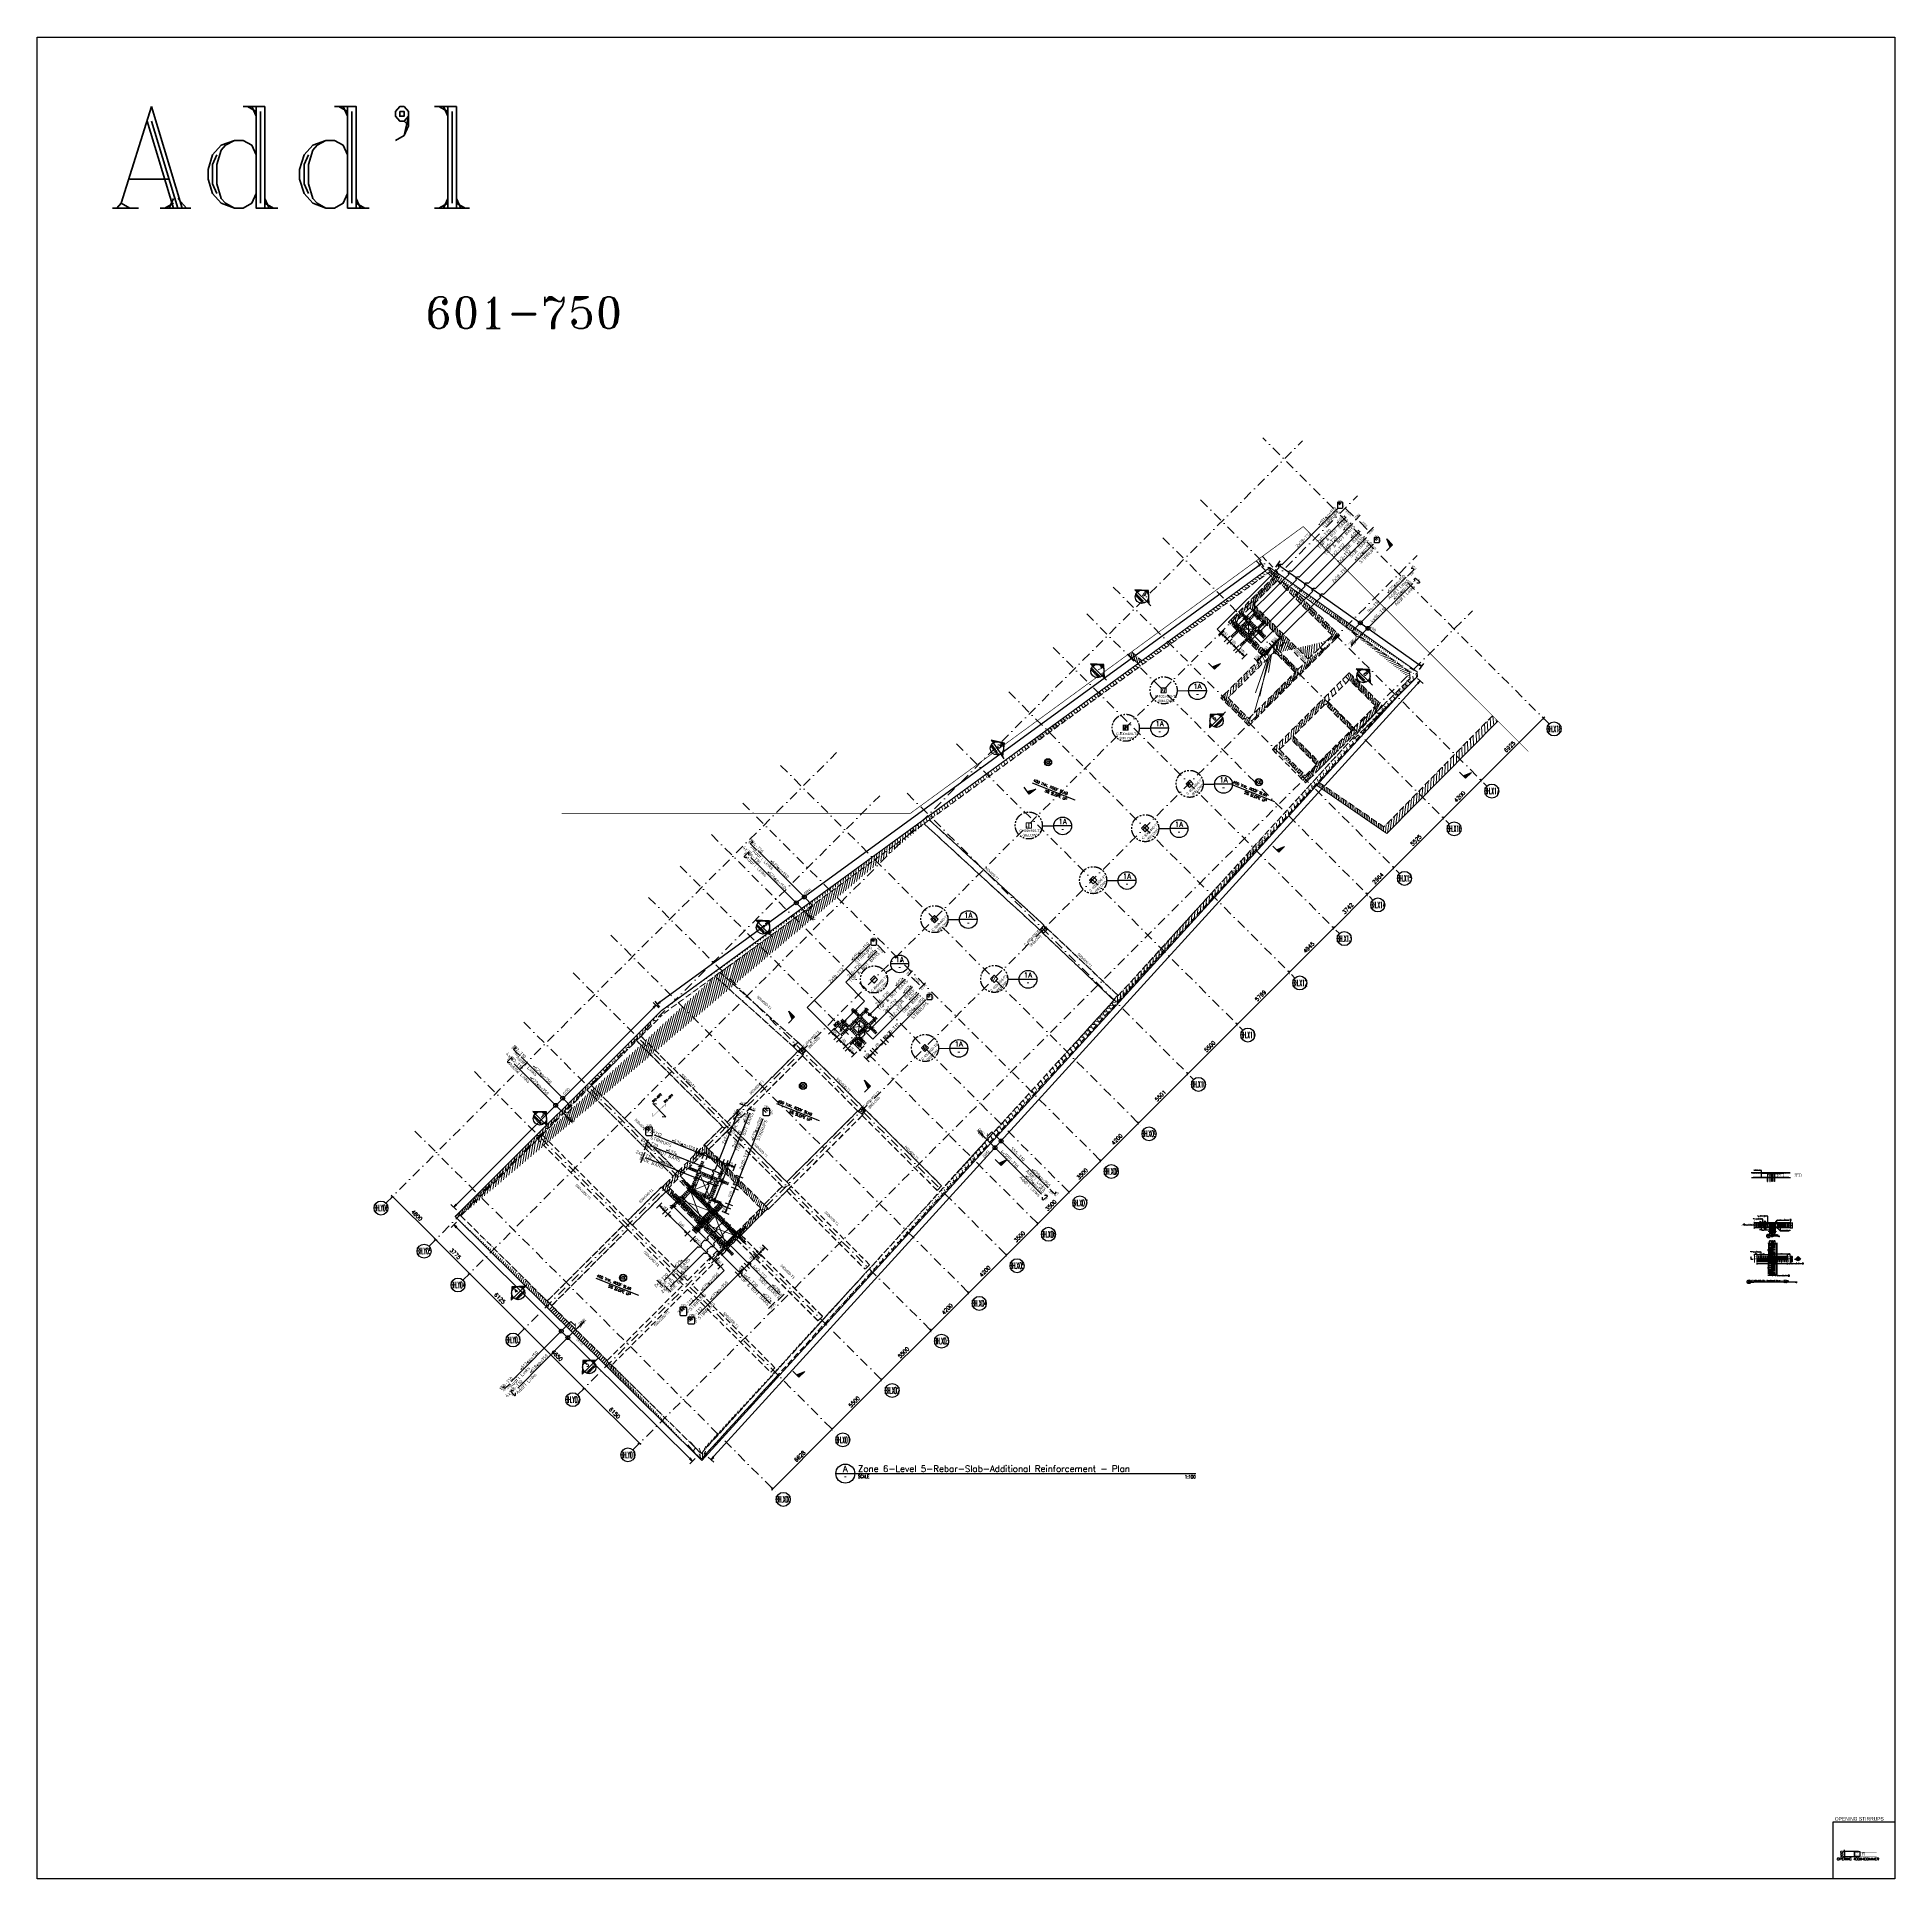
# Model space of a CAD drawing. Extents: x 660761725 to 1323371458, y 2734871439 to 5470067957.
# Drawn here: x 661840389 to 661986666, y 2734979887 to 2735124965 of the extents above; entities that cross this region are included whole.
import ezdxf
from ezdxf.enums import TextEntityAlignment as Align

# ---------------------------------------------------------------- set-up
doc = ezdxf.new("R2010")
doc.units = 0
for name, pattern in [('AXES', [1.95, 1.2, -0.25, 0.25, -0.25]), ('CENTER2', [28.575, 19.05, -3.175, 3.175, -3.175]), ('Hidden', [714.375, 476.25, -238.125]), ('PHANTOMX2', [127, 63.5, -12.7, 12.7, -12.7, 12.7, -12.7]), ('sbp_axis_short', [10, 5, -2.5, 0, -2.5])]:
    doc.linetypes.add(name, pattern=pattern)
doc.layers.add('A-DETL', color=5, linetype='Continuous', lineweight=9, true_color=0x0000ff)
for name, color, linetype, lineweight in [('A-FLOR', 7, 'Continuous', 15), ('A-FLOR-PATT', 7, 'Continuous', 15), ('A-GENM', 7, 'Continuous', 9), ('A-ROOF', 7, 'Continuous', 15), ('A-WALL', 7, 'Continuous', 15), ('A-WALL-IDEN', 7, 'Continuous', 9), ('I-WALL', 7, 'Continuous', 15), ('S-ARROW', 8, 'Continuous', 13), ('S-BEAM', 7, 'Continuous', 15), ('S-BEAM-IDEN', 2, 'Continuous', 9), ('S-BREAKLINE', 8, 'Continuous', 9), ('S-COLS-IDEN', 7, 'Continuous', 9), ('S-GRID', 7, 'Continuous', 9), ('S-GRID-IDEN', 7, 'Continuous', 13), ('S-MATCH LNE', 5, 'CENTER2', 40), ('S-STRS', 7, 'Continuous', 9)]:
    doc.layers.add(name, color=color, linetype=linetype, lineweight=lineweight)
for name, color, linetype in [('S-ASSOCIATETEXT', 7, 'Continuous'), ('S-AXIS', 20, 'AXES'), ('S-DIMI', 100, 'Continuous'), ('S-DIMO', 100, 'Continuous'), ('S-EDGE-COLM', 7, 'Continuous'), ('S-HATCH', 9, 'Continuous'), ('S-IDEN', 221, 'Continuous'), ('S-LEVEL', 3, 'Continuous'), ('S-PATT', 21, 'Continuous'), ('S-RBAR-T10', 11, 'Continuous'), ('S-RBAR-T12', 151, 'Continuous'), ('S-RBAR-T20', 10, 'Continuous'), ('S-RDIMO', 8, 'Continuous'), ('S-RSYMB', 7, 'Continuous'), ('S-SCEL-INDT', 222, 'Continuous'), ('S-SIMPLETEXT', 7, 'Continuous'), ('S-TXT', 3, 'Continuous'), ('S-TXT-B', 7, 'Continuous')]:
    doc.layers.add(name, color=color, linetype=linetype)
doc.styles.add('08437-0000-2-020-000R-0511-00$0$ROMANS', font='ROMANS.shx', dxfattribs={"width": 0.75})
doc.styles.add('Arial Narrow_1', font='ARIALN.TTF', dxfattribs={"height": 200})
doc.styles.add('ARMACAD', font='isocp.shx')
doc.styles.add('ROMANS', font='romans.shx')
doc.styles.add('ROMANT', font='romant')
doc.dimstyles.new('S-DIMI-100', dxfattribs={"dimscale": 100, "dimtxt": 2, "dimasz": 1.5, "dimexe": 1, "dimexo": 1, "dimgap": 1, "dimtad": 1, "dimdec": 0, "dimzin": 12, "dimdsep": 46, "dimtxsty": 'ROMANS', "dimblk": 'ARCHTICK', "dimcen": 0.09, "dimdle": 1, "dimclrd": 8, "dimclre": 8, "dimclrt": 4, "dimadec": 0, "dimazin": 3, "dimtfac": 1, "dimtdec": 0, "dimtix": 1, "dimtmove": 1, "dimatfit": 3, "dimtolj": 1, "dimtzin": 0, "dimarcsym": 0})
doc.dimstyles.new('S-DIMI-20', dxfattribs={"dimscale": 20, "dimtxt": 2, "dimasz": 1.5, "dimexe": 1, "dimexo": 1, "dimgap": 1, "dimtad": 1, "dimdec": 0, "dimzin": 12, "dimdsep": 46, "dimtxsty": 'ROMANS', "dimblk": 'ARCHTICK', "dimcen": 0.09, "dimdle": 1, "dimclrd": 8, "dimclre": 8, "dimclrt": 4, "dimadec": 0, "dimazin": 3, "dimtfac": 1, "dimtdec": 0, "dimtix": 1, "dimtmove": 1, "dimatfit": 3, "dimtolj": 1, "dimtzin": 0, "dimarcsym": 0})
doc.dimstyles.new('S-DIMO-100', dxfattribs={"dimscale": 100, "dimtxt": 3, "dimasz": 2, "dimexe": 1.5, "dimexo": 1.5, "dimgap": 1.5, "dimtad": 1, "dimdec": 0, "dimzin": 12, "dimdsep": 46, "dimtxsty": 'ROMANS', "dimblk": 'ARCHTICK', "dimcen": 0.09, "dimdle": 1.5, "dimclrd": 8, "dimclre": 8, "dimclrt": 4, "dimadec": 0, "dimazin": 3, "dimtfac": 1, "dimtdec": 0, "dimtix": 1, "dimtmove": 1, "dimatfit": 3, "dimfxl": 1, "dimtolj": 1, "dimtzin": 0, "dimarcsym": 0})

# ---------------------------------------------------------------- blocks, each defined once
blk = doc.blocks.new('_ARCHTICK')
at = {"color": 0, "linetype": 'ByBlock', "const_width": 0.15}
blk.add_lwpolyline([(-0.5, -0.5), (0.5, 0.5)], dxfattribs=at)
blk = doc.blocks.new('*D105')
at = {"layer": 'S-DIMO', "color": 8, "lineweight": -2, "transparency": 16777216}
for p, q in [((662674754, 2734543603), (662670653, 2734539502)), ((662674642, 2734543503), (662674542, 2734543603)), ((662670753, 2734539614), (662670653, 2734539714))]:
    blk.add_line(p, q, dxfattribs=at)
at = {"layer": 'S-DIMO', "color": 8, "lineweight": -2, "transparency": 16777216, "xscale": 200, "yscale": 200, "zscale": 200}
for p, rotation in [((662674648, 2734543497), 45.00132815847456), ((662670759, 2734539608), 225.0013281584746)]:
    blk.add_blockref('_ARCHTICK', p, dxfattribs=dict(at, rotation=rotation))
at = {"layer": 'S-DIMO', "color": 4, "transparency": 16777216, "insert": (662672491, 2734541765), "char_height": 300, "width": 199.54, "attachment_point": 5, "rotation": 45.00133, "style": 'ROMANS'}
blk.add_mtext('\\A1;5500', dxfattribs=at)
blk = doc.blocks.new('*D106')
at = {"layer": 'S-DIMO', "color": 8, "lineweight": -2, "transparency": 16777216}
for p, q in [((662670865, 2734539714), (662666763, 2734535612)), ((662670753, 2734539614), (662670653, 2734539714)), ((662666863, 2734535724), (662666763, 2734535824))]:
    blk.add_line(p, q, dxfattribs=at)
at = {"layer": 'S-DIMO', "color": 8, "lineweight": -2, "transparency": 16777216, "xscale": 200, "yscale": 200, "zscale": 200}
for p, rotation in [((662670759, 2734539608), 45.00132815847456), ((662666869, 2734535718), 225.0013281584746)]:
    blk.add_blockref('_ARCHTICK', p, dxfattribs=dict(at, rotation=rotation))
at = {"layer": 'S-DIMO', "color": 4, "transparency": 16777216, "insert": (662668602, 2734537875), "char_height": 300, "width": 199.54, "attachment_point": 5, "rotation": 45.00133, "style": 'ROMANS'}
blk.add_mtext('\\A1;5501', dxfattribs=at)
blk = doc.blocks.new('*D107')
at = {"layer": 'S-DIMO', "color": 8, "lineweight": -2, "transparency": 16777216}
for p, q in [((662666976, 2734535824), (662663794, 2734532642)), ((662666863, 2734535724), (662666763, 2734535824)), ((662663893, 2734532755), (662663794, 2734532854))]:
    blk.add_line(p, q, dxfattribs=at)
at = {"layer": 'S-DIMO', "color": 8, "lineweight": -2, "transparency": 16777216, "xscale": 200, "yscale": 200, "zscale": 200}
for p, rotation in [((662666869, 2734535718), 45.00132815847456), ((662663900, 2734532748), 225.0013281584746)]:
    blk.add_blockref('_ARCHTICK', p, dxfattribs=dict(at, rotation=rotation))
at = {"layer": 'S-DIMO', "color": 4, "transparency": 16777216, "insert": (662665172, 2734534445), "char_height": 300, "width": 199.54, "attachment_point": 5, "rotation": 45.00133, "style": 'ROMANS'}
blk.add_mtext('\\A1;4200', dxfattribs=at)
blk = doc.blocks.new('*D108')
at = {"layer": 'S-DIMO', "color": 8, "lineweight": -2, "transparency": 16777216}
for p, q in [((662664006, 2734532854), (662661319, 2734530167)), ((662663893, 2734532755), (662663794, 2734532854)), ((662661419, 2734530280), (662661319, 2734530379))]:
    blk.add_line(p, q, dxfattribs=at)
at = {"layer": 'S-DIMO', "color": 8, "lineweight": -2, "transparency": 16777216, "xscale": 200, "yscale": 200, "zscale": 200}
for p, rotation in [((662663900, 2734532748), 45.00132815847456), ((662661425, 2734530273), 225.0013281584746)]:
    blk.add_blockref('_ARCHTICK', p, dxfattribs=dict(at, rotation=rotation))
at = {"layer": 'S-DIMO', "color": 4, "transparency": 16777216, "insert": (662662450, 2734531723), "char_height": 300, "width": 199.54, "attachment_point": 5, "rotation": 45.00133, "style": 'ROMANS'}
blk.add_mtext('\\A1;3500', dxfattribs=at)
blk = doc.blocks.new('*D109')
at = {"layer": 'S-DIMO', "color": 8, "lineweight": -2, "transparency": 16777216}
for p, q in [((662661531, 2734530379), (662658844, 2734527692)), ((662661419, 2734530280), (662661319, 2734530379)), ((662658944, 2734527805), (662658844, 2734527905))]:
    blk.add_line(p, q, dxfattribs=at)
at = {"layer": 'S-DIMO', "color": 8, "lineweight": -2, "transparency": 16777216, "xscale": 200, "yscale": 200, "zscale": 200}
for p, rotation in [((662661425, 2734530273), 45.00132815847456), ((662658950, 2734527799), 225.0013281584746)]:
    blk.add_blockref('_ARCHTICK', p, dxfattribs=dict(at, rotation=rotation))
at = {"layer": 'S-DIMO', "color": 4, "transparency": 16777216, "insert": (662659975, 2734529248), "char_height": 300, "width": 199.54, "attachment_point": 5, "rotation": 45.00133, "style": 'ROMANS'}
blk.add_mtext('\\A1;3500', dxfattribs=at)
blk = doc.blocks.new('*D110')
at = {"layer": 'S-DIMO', "color": 8, "lineweight": -2, "transparency": 16777216}
for p, q in [((662659056, 2734527905), (662656369, 2734525218)), ((662658944, 2734527805), (662658844, 2734527905)), ((662656469, 2734525330), (662656369, 2734525430))]:
    blk.add_line(p, q, dxfattribs=at)
at = {"layer": 'S-DIMO', "color": 8, "lineweight": -2, "transparency": 16777216, "xscale": 200, "yscale": 200, "zscale": 200}
for p, rotation in [((662658950, 2734527799), 45.00132815847456), ((662656475, 2734525324), 225.0013281584746)]:
    blk.add_blockref('_ARCHTICK', p, dxfattribs=dict(at, rotation=rotation))
at = {"layer": 'S-DIMO', "color": 4, "transparency": 16777216, "insert": (662657500, 2734526773), "char_height": 300, "width": 199.54, "attachment_point": 5, "rotation": 45.00133, "style": 'ROMANS'}
blk.add_mtext('\\A1;3500', dxfattribs=at)
blk = doc.blocks.new('*D111')
at = {"layer": 'S-DIMO', "color": 8, "lineweight": -2, "transparency": 16777216}
for p, q in [((662656581, 2734525430), (662653399, 2734522248)), ((662656469, 2734525330), (662656369, 2734525430)), ((662653499, 2734522360), (662653399, 2734522460))]:
    blk.add_line(p, q, dxfattribs=at)
at = {"layer": 'S-DIMO', "color": 8, "lineweight": -2, "transparency": 16777216, "xscale": 200, "yscale": 200, "zscale": 200}
for p, rotation in [((662656475, 2734525324), 45.00132815847456), ((662653505, 2734522354), 225.0013281584746)]:
    blk.add_blockref('_ARCHTICK', p, dxfattribs=dict(at, rotation=rotation))
at = {"layer": 'S-DIMO', "color": 4, "transparency": 16777216, "insert": (662654778, 2734524051), "char_height": 300, "width": 199.54, "attachment_point": 5, "rotation": 45.00133, "style": 'ROMANS'}
blk.add_mtext('\\A1;4200', dxfattribs=at)
blk = doc.blocks.new('*D112')
at = {"layer": 'S-DIMO', "color": 8, "lineweight": -2, "transparency": 16777216}
for p, q in [((662653611, 2734522460), (662650430, 2734519278)), ((662653499, 2734522360), (662653399, 2734522460)), ((662650529, 2734519390), (662650430, 2734519490))]:
    blk.add_line(p, q, dxfattribs=at)
at = {"layer": 'S-DIMO', "color": 8, "lineweight": -2, "transparency": 16777216, "xscale": 200, "yscale": 200, "zscale": 200}
for p, rotation in [((662653505, 2734522354), 45.00132815847456), ((662650536, 2734519384), 225.0013281584746)]:
    blk.add_blockref('_ARCHTICK', p, dxfattribs=dict(at, rotation=rotation))
at = {"layer": 'S-DIMO', "color": 4, "transparency": 16777216, "insert": (662651808, 2734521081), "char_height": 300, "width": 199.54, "attachment_point": 5, "rotation": 45.00133, "style": 'ROMANS'}
blk.add_mtext('\\A1;4200', dxfattribs=at)
blk = doc.blocks.new('*D113')
at = {"layer": 'S-DIMO', "color": 8, "lineweight": -2, "transparency": 16777216}
for p, q in [((662650642, 2734519490), (662646541, 2734515388)), ((662650529, 2734519390), (662650430, 2734519490)), ((662646640, 2734515501), (662646541, 2734515601))]:
    blk.add_line(p, q, dxfattribs=at)
at = {"layer": 'S-DIMO', "color": 8, "lineweight": -2, "transparency": 16777216, "xscale": 200, "yscale": 200, "zscale": 200}
for p, rotation in [((662650536, 2734519384), 45.00132815847456), ((662646647, 2734515495), 225.0013281584746)]:
    blk.add_blockref('_ARCHTICK', p, dxfattribs=dict(at, rotation=rotation))
at = {"layer": 'S-DIMO', "color": 4, "transparency": 16777216, "insert": (662648379, 2734517651), "char_height": 300, "width": 199.54, "attachment_point": 5, "rotation": 45.00133, "style": 'ROMANS'}
blk.add_mtext('\\A1;5500', dxfattribs=at)
blk = doc.blocks.new('*D114')
at = {"layer": 'S-DIMO', "color": 8, "lineweight": -2, "transparency": 16777216}
for p, q in [((662646753, 2734515601), (662642652, 2734511499)), ((662646640, 2734515501), (662646541, 2734515601)), ((662642751, 2734511612), (662642652, 2734511711))]:
    blk.add_line(p, q, dxfattribs=at)
at = {"layer": 'S-DIMO', "color": 8, "lineweight": -2, "transparency": 16777216, "xscale": 200, "yscale": 200, "zscale": 200}
for p, rotation in [((662646647, 2734515495), 45.00132815847456), ((662642758, 2734511605), 225.0013281584746)]:
    blk.add_blockref('_ARCHTICK', p, dxfattribs=dict(at, rotation=rotation))
at = {"layer": 'S-DIMO', "color": 4, "transparency": 16777216, "insert": (662644490, 2734513762), "char_height": 300, "width": 199.54, "attachment_point": 5, "rotation": 45.00133, "style": 'ROMANS'}
blk.add_mtext('\\A1;5500', dxfattribs=at)
blk = doc.blocks.new('*D115')
at = {"layer": 'S-DIMO', "color": 8, "lineweight": -2, "transparency": 16777216}
for p, q in [((662642864, 2734511711), (662637965, 2734506812)), ((662642751, 2734511612), (662642652, 2734511711)), ((662638064, 2734506925), (662637965, 2734507025))]:
    blk.add_line(p, q, dxfattribs=at)
at = {"layer": 'S-DIMO', "color": 8, "lineweight": -2, "transparency": 16777216, "xscale": 200, "yscale": 200, "zscale": 200}
for p, rotation in [((662642758, 2734511605), 45.00132815847456), ((662638071, 2734506918), 225.0013281584746)]:
    blk.add_blockref('_ARCHTICK', p, dxfattribs=dict(at, rotation=rotation))
at = {"layer": 'S-DIMO', "color": 4, "transparency": 16777216, "insert": (662640202, 2734509474), "char_height": 300, "width": 199.54, "attachment_point": 5, "rotation": 45.00133, "style": 'ROMANS'}
blk.add_mtext('\\A1;6628', dxfattribs=at)
blk = doc.blocks.new('*D116')
at = {"layer": 'S-DIMO', "color": 8, "lineweight": -2, "transparency": 16777216}
for p, q in [((662608032, 2734530052), (662611638, 2734526446)), ((662608132, 2734529940), (662608032, 2734529840)), ((662611526, 2734526546), (662611426, 2734526446))]:
    blk.add_line(p, q, dxfattribs=at)
at = {"layer": 'S-DIMO', "color": 8, "lineweight": -2, "transparency": 16777216, "xscale": 200, "yscale": 200, "zscale": 200}
for p, rotation in [((662608138, 2734529946), 135.0000096597404), ((662611532, 2734526552), 315.0000096597404)]:
    blk.add_blockref('_ARCHTICK', p, dxfattribs=dict(at, rotation=rotation))
at = {"layer": 'S-DIMO', "color": 4, "transparency": 16777216, "insert": (662610047, 2734528461), "char_height": 300, "width": 199.54, "attachment_point": 5, "rotation": 315.00001, "style": 'ROMANS'}
blk.add_mtext('\\A1;4800', dxfattribs=at)
blk = doc.blocks.new('*D117')
at = {"layer": 'S-DIMO', "color": 8, "lineweight": -2, "transparency": 16777216}
for p, q in [((662611426, 2734526658), (662614308, 2734523777)), ((662611526, 2734526546), (662611426, 2734526446)), ((662614195, 2734523877), (662614095, 2734523777))]:
    blk.add_line(p, q, dxfattribs=at)
at = {"layer": 'S-DIMO', "color": 8, "lineweight": -2, "transparency": 16777216, "xscale": 200, "yscale": 200, "zscale": 200}
for p, rotation in [((662611532, 2734526552), 135.0000096597404), ((662614201, 2734523883), 315.0000096597404)]:
    blk.add_blockref('_ARCHTICK', p, dxfattribs=dict(at, rotation=rotation))
at = {"layer": 'S-DIMO', "color": 4, "transparency": 16777216, "insert": (662613079, 2734525429), "char_height": 300, "width": 199.54, "attachment_point": 5, "rotation": 315.00001, "style": 'ROMANS'}
blk.add_mtext('\\A1;3775', dxfattribs=at)
blk = doc.blocks.new('*D118')
at = {"layer": 'S-DIMO', "color": 8, "lineweight": -2, "transparency": 16777216}
for p, q in [((662614095, 2734523989), (662618639, 2734519445)), ((662614195, 2734523877), (662614095, 2734523777)), ((662618526, 2734519545), (662618426, 2734519445))]:
    blk.add_line(p, q, dxfattribs=at)
at = {"layer": 'S-DIMO', "color": 8, "lineweight": -2, "transparency": 16777216, "xscale": 200, "yscale": 200, "zscale": 200}
for p, rotation in [((662614201, 2734523883), 135.0000096597404), ((662618533, 2734519552), 315.0000096597404)]:
    blk.add_blockref('_ARCHTICK', p, dxfattribs=dict(at, rotation=rotation))
at = {"layer": 'S-DIMO', "color": 4, "transparency": 16777216, "insert": (662616579, 2734521929), "char_height": 300, "width": 199.54, "attachment_point": 5, "rotation": 315.00001, "style": 'ROMANS'}
blk.add_mtext('\\A1;6125', dxfattribs=at)
blk = doc.blocks.new('*D119')
at = {"layer": 'S-DIMO', "color": 8, "lineweight": -2, "transparency": 16777216}
for p, q in [((662618426, 2734519658), (662623341, 2734514743)), ((662618526, 2734519545), (662618426, 2734519445)), ((662623229, 2734514843), (662623129, 2734514743))]:
    blk.add_line(p, q, dxfattribs=at)
at = {"layer": 'S-DIMO', "color": 8, "lineweight": -2, "transparency": 16777216, "xscale": 200, "yscale": 200, "zscale": 200}
for p, rotation in [((662618533, 2734519552), 135.0000096597404), ((662623235, 2734514849), 315.0000096597404)]:
    blk.add_blockref('_ARCHTICK', p, dxfattribs=dict(at, rotation=rotation))
at = {"layer": 'S-DIMO', "color": 4, "transparency": 16777216, "insert": (662621096, 2734517413), "char_height": 300, "width": 199.54, "attachment_point": 5, "rotation": 315.00001, "style": 'ROMANS'}
blk.add_mtext('\\A1;6650', dxfattribs=at)
blk = doc.blocks.new('*D120')
at = {"layer": 'S-DIMO', "color": 8, "lineweight": -2, "transparency": 16777216}
for p, q in [((662623129, 2734514955), (662627690, 2734510395)), ((662623229, 2734514843), (662623129, 2734514743)), ((662627577, 2734510495), (662627477, 2734510395))]:
    blk.add_line(p, q, dxfattribs=at)
at = {"layer": 'S-DIMO', "color": 8, "lineweight": -2, "transparency": 16777216, "xscale": 200, "yscale": 200, "zscale": 200}
for p, rotation in [((662623235, 2734514849), 135.0000096597404), ((662627583, 2734510501), 315.0000096597404)]:
    blk.add_blockref('_ARCHTICK', p, dxfattribs=dict(at, rotation=rotation))
at = {"layer": 'S-DIMO', "color": 4, "transparency": 16777216, "insert": (662625621, 2734512887), "char_height": 300, "width": 199.54, "attachment_point": 5, "rotation": 315.00001, "style": 'ROMANS'}
blk.add_mtext('\\A1;6150', dxfattribs=at)
blk = doc.blocks.new('*D121')
at = {"layer": 'S-DIMO', "color": 8, "lineweight": -2, "transparency": 16777216}
for p, q in [((662698866, 2734567715), (662693757, 2734562607)), ((662698754, 2734567615), (662698654, 2734567715)), ((662693857, 2734562719), (662693757, 2734562819))]:
    blk.add_line(p, q, dxfattribs=at)
at = {"layer": 'S-DIMO', "color": 8, "lineweight": -2, "transparency": 16777216, "xscale": 200, "yscale": 200, "zscale": 200}
for p, rotation in [((662698760, 2734567609), 44.99999034024764), ((662693863, 2734562713), 224.9999903402476)]:
    blk.add_blockref('_ARCHTICK', p, dxfattribs=dict(at, rotation=rotation))
at = {"layer": 'S-DIMO', "color": 4, "transparency": 16777216, "insert": (662696100, 2734565373), "char_height": 300, "width": 199.54, "attachment_point": 5, "rotation": 44.99999, "style": 'ROMANS'}
blk.add_mtext('\\A1;6925', dxfattribs=at)
blk = doc.blocks.new('*D122')
at = {"layer": 'S-DIMO', "color": 8, "lineweight": -2, "transparency": 16777216}
for p, q in [((662693969, 2734562819), (662690788, 2734559637)), ((662693857, 2734562719), (662693757, 2734562819)), ((662690888, 2734559749), (662690788, 2734559849))]:
    blk.add_line(p, q, dxfattribs=at)
at = {"layer": 'S-DIMO', "color": 8, "lineweight": -2, "transparency": 16777216, "xscale": 200, "yscale": 200, "zscale": 200}
for p, rotation in [((662693863, 2734562713), 44.99999034024764), ((662690894, 2734559743), 224.9999903402476)]:
    blk.add_blockref('_ARCHTICK', p, dxfattribs=dict(at, rotation=rotation))
at = {"layer": 'S-DIMO', "color": 4, "transparency": 16777216, "insert": (662692166, 2734561440), "char_height": 300, "width": 199.54, "attachment_point": 5, "rotation": 44.99999, "style": 'ROMANS'}
blk.add_mtext('\\A1;4200', dxfattribs=at)
blk = doc.blocks.new('*D123')
at = {"layer": 'S-DIMO', "color": 8, "lineweight": -2, "transparency": 16777216}
for p, q in [((662691000, 2734559849), (662686881, 2734555730)), ((662690888, 2734559749), (662690788, 2734559849)), ((662686981, 2734555842), (662686881, 2734555942))]:
    blk.add_line(p, q, dxfattribs=at)
at = {"layer": 'S-DIMO', "color": 8, "lineweight": -2, "transparency": 16777216, "xscale": 200, "yscale": 200, "zscale": 200}
for p, rotation in [((662690894, 2734559743), 44.99999034024764), ((662686987, 2734555836), 224.9999903402476)]:
    blk.add_blockref('_ARCHTICK', p, dxfattribs=dict(at, rotation=rotation))
at = {"layer": 'S-DIMO', "color": 4, "transparency": 16777216, "insert": (662688728, 2734558002), "char_height": 300, "width": 199.54, "attachment_point": 5, "rotation": 44.99999, "style": 'ROMANS'}
blk.add_mtext('\\A1;5525', dxfattribs=at)
blk = doc.blocks.new('*D124')
at = {"layer": 'S-DIMO', "color": 8, "lineweight": -2, "transparency": 16777216}
for p, q in [((662687093, 2734555942), (662684785, 2734553634)), ((662686981, 2734555842), (662686881, 2734555942)), ((662684885, 2734553746), (662684785, 2734553846))]:
    blk.add_line(p, q, dxfattribs=at)
at = {"layer": 'S-DIMO', "color": 8, "lineweight": -2, "transparency": 16777216, "xscale": 200, "yscale": 200, "zscale": 200}
for p, rotation in [((662686987, 2734555836), 44.99999034024764), ((662684891, 2734553740), 224.9999903402476)]:
    blk.add_blockref('_ARCHTICK', p, dxfattribs=dict(at, rotation=rotation))
at = {"layer": 'S-DIMO', "color": 4, "transparency": 16777216, "insert": (662685727, 2734555000), "char_height": 300, "width": 199.54, "attachment_point": 5, "rotation": 44.99999, "style": 'ROMANS'}
blk.add_mtext('\\A1;2964', dxfattribs=at)
blk = doc.blocks.new('*D125')
at = {"layer": 'S-DIMO', "color": 8, "lineweight": -2, "transparency": 16777216}
for p, q in [((662684997, 2734553846), (662682139, 2734550988)), ((662684885, 2734553746), (662684785, 2734553846)), ((662682239, 2734551101), (662682139, 2734551201))]:
    blk.add_line(p, q, dxfattribs=at)
at = {"layer": 'S-DIMO', "color": 8, "lineweight": -2, "transparency": 16777216, "xscale": 200, "yscale": 200, "zscale": 200}
for p, rotation in [((662684891, 2734553740), 44.99999034024764), ((662682245, 2734551095), 224.9999903402476)]:
    blk.add_blockref('_ARCHTICK', p, dxfattribs=dict(at, rotation=rotation))
at = {"layer": 'S-DIMO', "color": 4, "transparency": 16777216, "insert": (662683356, 2734552629), "char_height": 300, "width": 199.54, "attachment_point": 5, "rotation": 44.99999, "style": 'ROMANS'}
blk.add_mtext('\\A1;3742', dxfattribs=at)
blk = doc.blocks.new('*D126')
at = {"layer": 'S-DIMO', "color": 8, "lineweight": -2, "transparency": 16777216}
for p, q in [((662682351, 2734551201), (662678643, 2734547492)), ((662682239, 2734551101), (662682139, 2734551201)), ((662678743, 2734547604), (662678643, 2734547704))]:
    blk.add_line(p, q, dxfattribs=at)
at = {"layer": 'S-DIMO', "color": 8, "lineweight": -2, "transparency": 16777216, "xscale": 200, "yscale": 200, "zscale": 200}
for p, rotation in [((662682245, 2734551095), 44.99999034024764), ((662678749, 2734547598), 224.9999903402476)]:
    blk.add_blockref('_ARCHTICK', p, dxfattribs=dict(at, rotation=rotation))
at = {"layer": 'S-DIMO', "color": 4, "transparency": 16777216, "insert": (662680285, 2734549558), "char_height": 300, "width": 199.54, "attachment_point": 5, "rotation": 44.99999, "style": 'ROMANS'}
blk.add_mtext('\\A1;4945', dxfattribs=at)
blk = doc.blocks.new('*D127')
at = {"layer": 'S-DIMO', "color": 8, "lineweight": -2, "transparency": 16777216}
for p, q in [((662678855, 2734547704), (662674542, 2734543391)), ((662678743, 2734547604), (662678643, 2734547704)), ((662674643, 2734543503), (662674542, 2734543603))]:
    blk.add_line(p, q, dxfattribs=at)
at = {"layer": 'S-DIMO', "color": 8, "lineweight": -2, "transparency": 16777216, "xscale": 200, "yscale": 200, "zscale": 200}
for p, rotation in [((662678749, 2734547598), 44.99999034024764), ((662674648, 2734543497), 224.9999903402476)]:
    blk.add_blockref('_ARCHTICK', p, dxfattribs=dict(at, rotation=rotation))
at = {"layer": 'S-DIMO', "color": 4, "transparency": 16777216, "insert": (662676486, 2734545760), "char_height": 300, "width": 199.54, "attachment_point": 5, "rotation": 44.99999, "style": 'ROMANS'}
blk.add_mtext('\\A1;5799', dxfattribs=at)
blk = doc.blocks.new('*U1142')
at = {"layer": 'S-AXIS', "color": 3, "linetype": 'Continuous'}
blk.add_circle((0, 5.5), 5.5, dxfattribs=at)
at = {"layer": 'S-AXIS', "color": 3, "linetype": 'Continuous', "ltscale": 0.5, "style": 'ROMANT', "width": 0.4, "flags": 8}
blk.add_attdef('A', text='', height=5, dxfattribs=at).set_placement((0, 5.5), align=Align.MIDDLE_CENTER)
blk = doc.blocks.new('*U1143')
at = {"layer": 'S-SCEL-INDT'}
h = blk.add_hatch(color=256, dxfattribs=at)
edge = h.paths.add_edge_path()
edge.add_line((7, 0), (10.5, 0))
edge.add_line((10.5, 0), (0, 9.6))
edge.add_line((0, 9.6), (-10.5, 0))
edge.add_line((-10.5, 0), (-7, 0))
edge.add_arc((0, 0), 7, 0.0002, 180.0002, ccw=False)
at = {"layer": 'S-SCEL-INDT', "color": 2, "linetype": 'Continuous'}
blk.add_line((-7, 0), (7, 0), dxfattribs=at)
at = {"layer": 'S-SCEL-INDT'}
blk.add_line((13.4, 0), (7, 0), dxfattribs=at)
blk.add_lwpolyline([(7, 0), (10.5, 0), (0, 9.6), (-10.5, 0), (-7, 0, -1)], format="xyb", close=True, dxfattribs=at)
blk.add_circle((0, 0), 7, dxfattribs=at)
blk.add_circle((0, 0), 7, dxfattribs=at)
at = {"layer": 'S-SCEL-INDT', "linetype": 'Continuous', "style": 'ROMANT', "flags": 8}
for rotation in [359.9998, 0.0002]:
    blk.add_attdef('01', text='', height=4, rotation=rotation, dxfattribs=at).set_placement((0, 3.5), align=Align.MIDDLE_CENTER)
at = {"layer": 'S-SCEL-INDT', "color": 3, "linetype": 'Continuous', "style": 'ROMANS', "flags": 8}
for rotation in [359.9998, 0.0002]:
    blk.add_attdef('-', text='', height=2, rotation=rotation, dxfattribs=at).set_placement((0, -3), align=Align.MIDDLE_CENTER)
blk = doc.blocks.new('*U1141')
at = {"layer": 'S-SCEL-INDT'}
blk.add_line((0, -9), (0, 0), dxfattribs=at)
blk.add_lwpolyline([(0, -9), (0, -5.5), (8.7, -9), (0, -9)], dxfattribs=at)
blk.add_solid([(8.7, -9), (0, -9), (4.4, -7.3), (0, -5.5)], dxfattribs=at)
blk = doc.blocks.new('I am… Limitless.')
at = {"layer": 'S-SCEL-INDT'}
for p, xscale, yscale, zscale, rotation in [((662399199, 2734580798), 75.00000000000097, 75.00000000000097, 75.00000000000097, 135.000370696447), ((662385171, 2734571947), 75.00000000000088, 75.00000000000088, 75.00000000000088, 45.05050549450826), ((662404945, 2734563364), 75.00000000000088, 75.00000000000088, 75.00000000000088, 45.05050549450826), ((662370657, 2734562197), 75.00000000000088, 75.00000000000088, 75.00000000000088, 34.99983223508811), ((662390229, 2734557535), 75.00000000000088, 75.00000000000088, 75.00000000000088, 44.99983235789631), ((662352104, 2734543609), 75.00000000000097, 75.00000000000097, 75.00000000000097, 135.000370696447), ((662358077, 2734538168), 75.00000000000097, 75.00000000000097, 75.00000000000097, 135.000370696447), ((662368372, 2734532865), 75.00000000000088, 75.00000000000088, 75.00000000000088, 44.999843533023), ((662352441, 2734516182), 75.00000000000088, 75.00000000000088, 75.00000000000088, 45.00010152951856)]:
    blk.add_blockref('*U1141', p, dxfattribs=dict(at, xscale=xscale, yscale=yscale, zscale=zscale, rotation=rotation))
at = {"layer": 'S-TXT', "color": 134}
ref = blk.add_blockref('*U1143', (662379936, 2734577183), dxfattribs=dict(at, xscale=75.00000000000004, yscale=75.00000000000004, zscale=75.00000000000004, rotation=314.9998012006552))
ref.add_attrib('-', '0502564', dxfattribs={"layer": 'S-SCEL-INDT', "color": 3, "linetype": 'Continuous', "height": 150, "rotation": 314.99997, "style": 'ROMANS'}).set_placement((662379778, 2734577025), align=Align.MIDDLE_CENTER)
ref.add_attrib('01', '9', dxfattribs={"layer": 'S-SCEL-INDT', "linetype": 'Continuous', "height": 300, "rotation": 314.99997, "style": 'ROMANT'}).set_placement((662380121, 2734577368), align=Align.MIDDLE_CENTER)
ref = blk.add_blockref('*U1143', (662376430, 2734571333), dxfattribs=dict(at, xscale=75.00000000000004, yscale=75.00000000000004, zscale=75.00000000000004, rotation=314.9491280640432))
ref.add_attrib('-', '0502564', dxfattribs={"layer": 'S-SCEL-INDT', "color": 3, "linetype": 'Continuous', "height": 150, "rotation": 314.9493, "style": 'ROMANS'}).set_placement((662376273, 2734571176), align=Align.MIDDLE_CENTER)
ref.add_attrib('01', '7', dxfattribs={"layer": 'S-SCEL-INDT', "linetype": 'Continuous', "height": 300, "rotation": 314.9493, "style": 'ROMANT'}).set_placement((662376616, 2734571519), align=Align.MIDDLE_CENTER)
ref = blk.add_blockref('*U1143', (662397370, 2734570939), dxfattribs=dict(at, xscale=75.00000000000004, yscale=75.00000000000004, zscale=75.00000000000004, rotation=314.9998012006552))
ref.add_attrib('-', '0502564', dxfattribs={"layer": 'S-SCEL-INDT', "color": 3, "linetype": 'Continuous', "height": 150, "rotation": 314.99997, "style": 'ROMANS'}).set_placement((662397212, 2734570782), align=Align.MIDDLE_CENTER)
ref.add_attrib('01', '8', dxfattribs={"layer": 'S-SCEL-INDT', "linetype": 'Continuous', "height": 300, "rotation": 314.99997, "style": 'ROMANT'}).set_placement((662397556, 2734571125), align=Align.MIDDLE_CENTER)
ref = blk.add_blockref('*U1143', (662385813, 2734567412), dxfattribs=dict(at, xscale=75.00000000000001, yscale=75.00000000000001, zscale=75.00000000000001, rotation=44.94966640259396))
ref.add_attrib('-', '0502564', dxfattribs={"layer": 'S-SCEL-INDT', "color": 3, "linetype": 'Continuous', "height": 150, "rotation": 44.94984, "style": 'ROMANS'}).set_placement((662385971, 2734567254), align=Align.MIDDLE_CENTER)
ref.add_attrib('01', '6', dxfattribs={"layer": 'S-SCEL-INDT', "linetype": 'Continuous', "height": 300, "rotation": 44.94984, "style": 'ROMANT'}).set_placement((662385628, 2734567597), align=Align.MIDDLE_CENTER)
ref = blk.add_blockref('*U1143', (662368521, 2734565247), dxfattribs=dict(at, xscale=75.00000000000003, yscale=75.00000000000003, zscale=75.00000000000003, rotation=304.9491279412351))
ref.add_attrib('-', '0502564', dxfattribs={"layer": 'S-SCEL-INDT', "color": 3, "linetype": 'Continuous', "height": 150, "rotation": 304.9493, "style": 'ROMANS'}).set_placement((662368338, 2734565119), align=Align.MIDDLE_CENTER)
ref.add_attrib('01', '5', dxfattribs={"layer": 'S-SCEL-INDT', "linetype": 'Continuous', "height": 300, "rotation": 304.9493, "style": 'ROMANT'}).set_placement((662368736, 2734565397), align=Align.MIDDLE_CENTER)
ref = blk.add_blockref('*U1143', (662350092, 2734551144), dxfattribs=dict(at, xscale=75.00000000000001, yscale=75.00000000000001, zscale=75.00000000000001, rotation=314.94913923917))
ref.add_attrib('-', '0502563', dxfattribs={"layer": 'S-SCEL-INDT', "color": 3, "linetype": 'Continuous', "height": 150, "rotation": 314.94931, "style": 'ROMANS'}).set_placement((662349934, 2734550986), align=Align.MIDDLE_CENTER)
ref.add_attrib('01', '2', dxfattribs={"layer": 'S-SCEL-INDT', "linetype": 'Continuous', "height": 300, "rotation": 314.94931, "style": 'ROMANT'}).set_placement((662350278, 2734551329), align=Align.MIDDLE_CENTER)
ref = blk.add_blockref('*U1143', (662332531, 2734536091), dxfattribs=dict(at, xscale=75.00000000000001, yscale=75.00000000000001, zscale=75.00000000000001, rotation=314.9493972356656))
ref.add_attrib('-', '0502563', dxfattribs={"layer": 'S-SCEL-INDT', "color": 3, "linetype": 'Continuous', "height": 150, "rotation": 314.94957, "style": 'ROMANS'}).set_placement((662332373, 2734535933), align=Align.MIDDLE_CENTER)
ref.add_attrib('01', '1', dxfattribs={"layer": 'S-SCEL-INDT', "linetype": 'Continuous', "height": 300, "rotation": 314.94957, "style": 'ROMANT'}).set_placement((662332716, 2734536276), align=Align.MIDDLE_CENTER)
ref = blk.add_blockref('*U1143', (662330826, 2734522330), dxfattribs=dict(at, xscale=75.00000000000001, yscale=75.00000000000001, zscale=75.00000000000001, rotation=44.94966640259396))
ref.add_attrib('-', '0502564', dxfattribs={"layer": 'S-SCEL-INDT', "color": 3, "linetype": 'Continuous', "height": 150, "rotation": 44.94984, "style": 'ROMANS'}).set_placement((662330984, 2734522172), align=Align.MIDDLE_CENTER)
ref.add_attrib('01', '4', dxfattribs={"layer": 'S-SCEL-INDT', "linetype": 'Continuous', "height": 300, "rotation": 44.94984, "style": 'ROMANT'}).set_placement((662330641, 2734522516), align=Align.MIDDLE_CENTER)
ref = blk.add_blockref('*U1143', (662336414, 2734516503), dxfattribs=dict(at, xscale=75.00000000000001, yscale=75.00000000000001, zscale=75.00000000000001, rotation=44.94966640259396))
ref.add_attrib('-', '0502563', dxfattribs={"layer": 'S-SCEL-INDT', "color": 3, "linetype": 'Continuous', "height": 150, "rotation": 44.94984, "style": 'ROMANS'}).set_placement((662336571, 2734516345), align=Align.MIDDLE_CENTER)
ref.add_attrib('01', '3', dxfattribs={"layer": 'S-SCEL-INDT', "linetype": 'Continuous', "height": 300, "rotation": 44.94984, "style": 'ROMANT'}).set_placement((662336228, 2734516689), align=Align.MIDDLE_CENTER)
blk = doc.blocks.new('*U89')
at = {"layer": 'S-IDEN', "color": 8}
for radius in [3.8, 3.4]:
    blk.add_circle((0, 0), radius, dxfattribs=at)
at = {"layer": 'S-IDEN', "color": 4, "style": '08437-0000-2-020-000R-0511-00$0$ROMANS', "width": 0.75, "flags": 8}
blk.add_attdef('100', text='', height=3, dxfattribs=at).set_placement((0, 0), align=Align.MIDDLE_CENTER)
blk = doc.blocks.new('*U380')
at = {"layer": 'S-TXT', "color": 2}
blk.add_line((-7.5, 0), (7.5, 0), dxfattribs=at)
at = {"layer": 'S-TXT'}
blk.add_circle((0, 0), 7.5, dxfattribs=at)
at = {"layer": 'S-TXT-B', "color": 3}
blk.add_line((7.5, 0), (276, 0), dxfattribs=at)
at = {"layer": 'S-TXT', "style": 'ROMANS', "width": 0.75}
blk.add_text('SCALE', height=2.5, dxfattribs=at).set_placement((10, -3.5))
at = {"layer": 'S-TXT', "color": 7, "style": 'ROMANT', "flags": 8}
blk.add_attdef('01', text='', height=5, dxfattribs=at).set_placement((0, 3.8), align=Align.MIDDLE)
blk.add_attdef('PLAN', text='', height=5, dxfattribs=at).set_placement((9.9, -0.2), align=Align.BOTTOM_LEFT)
at = {"layer": 'S-TXT', "style": 'ROMANS', "width": 0.7, "flags": 8}
blk.add_attdef('-', text='', height=2.25, dxfattribs=at).set_placement((0, -2.3), align=Align.MIDDLE)
at = {"layer": 'S-TXT', "style": 'ROMANS', "width": 0.75, "flags": 8}
blk.add_attdef('1:250', text='', height=2.5, dxfattribs=at).set_placement((275.9, -4.5), align=Align.BOTTOM_RIGHT)
blk = doc.blocks.new('cadf_04')
at = {"color": 8, "const_width": 0.5}
blk.add_lwpolyline([(1.4, 1.4), (-1.4, -1.4)], dxfattribs=at)
blk = doc.blocks.new('cadf_10')
at = {"color": 1}
for p, q in [((-4.2, 1.2), (-5.6, 1.2)), ((4.2, 1.2), (5.6, 1.2))]:
    blk.add_line(p, q, dxfattribs=at)
at = {"style": 'ARMACAD'}
for tag, p in [('$COM1', (-10.9, 2.5)), ('$COM2', (-9.8, -5.3))]:
    blk.add_attdef(tag, text='', height=3.5, dxfattribs=at).set_placement(p, align=Align.BOTTOM_RIGHT)
at = {"color": 1, "style": 'ARMACAD'}
blk.add_attdef('$NUM', text='', height=3.5, dxfattribs=at).set_placement((0, 0), align=Align.CENTER)
blk = doc.blocks.new('*U806', base_point=(1053286, -412194))
at = {"layer": 'S-RSYMB'}
blk.add_lwpolyline([(1053286, -412382), (1053661, -412007)], dxfattribs=at)
at = {"layer": 'S-RSYMB', "style": 'ARMACAD'}
blk.add_attdef('D0', text='', height=135, rotation=45, dxfattribs=at).set_placement((1053535, -412255), align=Align.MIDDLE_CENTER)
blk = doc.blocks.new('CADF_02')
at = {"color": 0}
blk.add_lwpolyline([(0, 0), (2.5, -0.4), (2.5, 0.4)], close=True, dxfattribs=at)
blk = doc.blocks.new('cadf_03')
at = {"color": 8}
blk.add_lwpolyline([(0, 3), (0, -3)], dxfattribs=at)
blk.add_blockref('CADF_02', (0.3, 0), dxfattribs=at)
blk = doc.blocks.new('*D843')
at = {"color": 8, "lineweight": -2, "transparency": 16777216}
for p, q in [((661903129, 2735046753), (661903836, 2735047460)), ((661904124, 2735047030), (661903695, 2735047460)), ((661903559, 2735046465), (661903129, 2735046894))]:
    blk.add_line(p, q, dxfattribs=at)
at = {"color": 8, "lineweight": -2, "transparency": 16777216, "xscale": 150, "yscale": 150, "zscale": 150}
for p, rotation in [((661903765, 2735047389), 44.99998551097485), ((661903200, 2735046824), 224.9999855109749)]:
    blk.add_blockref('_ARCHTICK', p, dxfattribs=dict(at, rotation=rotation))
at = {"color": 4, "transparency": 16777216, "insert": (661903341, 2735047248), "char_height": 200, "attachment_point": 5, "rotation": 44.99999, "style": 'ROMANS'}
blk.add_mtext('\\A1;800', dxfattribs=at)
blk = doc.blocks.new('*D844')
at = {"color": 8, "lineweight": -2, "transparency": 16777216}
for p, q in [((661904124, 2735047030), (661903983, 2735047172)), ((661904054, 2735047101), (661904160, 2735047207)), ((661903700, 2735046747), (661903594, 2735046641)), ((661903785, 2735046662), (661903629, 2735046818)), ((661903700, 2735046747), (661904054, 2735047101))]:
    blk.add_line(p, q, dxfattribs=at)
at = {"color": 8, "lineweight": -2, "transparency": 16777216, "xscale": 150, "yscale": 150, "zscale": 150}
for p, rotation in [((661904054, 2735047101), 224.9999855109749), ((661903700, 2735046747), 44.99998551097482)]:
    blk.add_blockref('_ARCHTICK', p, dxfattribs=dict(at, rotation=rotation))
at = {"color": 4, "transparency": 16777216, "insert": (661903735, 2735047065), "char_height": 200, "attachment_point": 5, "rotation": 44.99999, "style": 'ROMANS'}
blk.add_mtext('\\A1;500', dxfattribs=at)
blk = doc.blocks.new('*U807', base_point=(1091510, -429887))
at = {"layer": 'S-RSYMB'}
blk.add_lwpolyline([(1091653, -429579), (1091885, -430194)], dxfattribs=at)
at = {"layer": 'S-RSYMB', "style": 'ARMACAD'}
blk.add_attdef('D0', text='', height=135, rotation=290.59488, dxfattribs=at).set_placement((1091688, -429917), align=Align.MIDDLE_CENTER)
blk = doc.blocks.new('*U808', base_point=(1061056, -432873))
at = {"layer": 'S-RSYMB'}
blk.add_lwpolyline([(1061431, -432802), (1061056, -432943)], dxfattribs=at)
at = {"layer": 'S-RSYMB', "style": 'ARMACAD'}
blk.add_attdef('D0', text='', height=135, rotation=20.59488, dxfattribs=at).set_placement((1061213, -432792), align=Align.MIDDLE_CENTER)
blk = doc.blocks.new('*U809', base_point=(1059646, -429121))
at = {"layer": 'S-RSYMB'}
blk.add_lwpolyline([(1060021, -429428), (1059790, -428813)], dxfattribs=at)
at = {"layer": 'S-RSYMB', "style": 'ARMACAD'}
blk.add_attdef('D0', text='', height=135, rotation=290.59488, dxfattribs=at).set_placement((1059986, -429090), align=Align.MIDDLE_CENTER)
blk = doc.blocks.new('*D864')
at = {"color": 8, "lineweight": -2, "transparency": 16777216}
for p, q in [((661904941, 2735046072), (661904543, 2735045675)), ((661905250, 2735045109), (661904543, 2735045816)), ((661905507, 2735045507), (661905109, 2735045109))]:
    blk.add_line(p, q, dxfattribs=at)
at = {"color": 8, "lineweight": -2, "transparency": 16777216, "xscale": 150, "yscale": 150, "zscale": 150}
for p, rotation in [((661904614, 2735045745), 135.0000144890251), ((661905180, 2735045180), 315.0000144890251)]:
    blk.add_blockref('_ARCHTICK', p, dxfattribs=dict(at, rotation=rotation))
at = {"color": 4, "transparency": 16777216, "insert": (661905038, 2735045604), "char_height": 200, "attachment_point": 5, "rotation": 315.00001, "style": 'ROMANS'}
blk.add_mtext('\\A1;800', dxfattribs=at)
blk = doc.blocks.new('*D865')
at = {"color": 8, "lineweight": -2, "transparency": 16777216}
for p, q in [((661904878, 2735046009), (661904771, 2735046115)), ((661904941, 2735046072), (661904807, 2735045938)), ((661905231, 2735045655), (661904878, 2735046009)), ((661905308, 2735045732), (661905160, 2735045585)), ((661905231, 2735045655), (661905337, 2735045549))]:
    blk.add_line(p, q, dxfattribs=at)
at = {"color": 8, "lineweight": -2, "transparency": 16777216, "xscale": 150, "yscale": 150, "zscale": 150}
for p, rotation in [((661904878, 2735046009), 315.0000144890251), ((661905231, 2735045655), 135.0000144890251)]:
    blk.add_blockref('_ARCHTICK', p, dxfattribs=dict(at, rotation=rotation))
at = {"color": 4, "transparency": 16777216, "insert": (661905196, 2735045974), "char_height": 200, "attachment_point": 5, "rotation": 315.00001, "style": 'ROMANS'}
blk.add_mtext('\\A1;500', dxfattribs=at)
blk = doc.blocks.new('*U810', base_point=(1053286, -412194))
at = {"layer": 'S-RSYMB'}
blk.add_lwpolyline([(1053286, -412382), (1053661, -412007)], dxfattribs=at)
at = {"layer": 'S-RSYMB', "style": 'ARMACAD'}
blk.add_attdef('D0', text='', height=135, rotation=45, dxfattribs=at).set_placement((1053535, -412255), align=Align.MIDDLE_CENTER)
blk = doc.blocks.new('*U811', base_point=(1091510, -429887))
at = {"layer": 'S-RSYMB'}
blk.add_lwpolyline([(1091653, -429579), (1091885, -430194)], dxfattribs=at)
at = {"layer": 'S-RSYMB', "style": 'ARMACAD'}
blk.add_attdef('D0', text='', height=135, rotation=290.59488, dxfattribs=at).set_placement((1091688, -429917), align=Align.MIDDLE_CENTER)
blk = doc.blocks.new('*U812', base_point=(1061056, -432873))
at = {"layer": 'S-RSYMB'}
blk.add_lwpolyline([(1061431, -432802), (1061056, -432943)], dxfattribs=at)
at = {"layer": 'S-RSYMB', "style": 'ARMACAD'}
blk.add_attdef('D0', text='', height=135, rotation=20.59488, dxfattribs=at).set_placement((1061213, -432792), align=Align.MIDDLE_CENTER)
blk = doc.blocks.new('*U813', base_point=(1059646, -429121))
at = {"layer": 'S-RSYMB'}
blk.add_lwpolyline([(1060021, -429428), (1059790, -428813)], dxfattribs=at)
at = {"layer": 'S-RSYMB', "style": 'ARMACAD'}
blk.add_attdef('D0', text='', height=135, rotation=290.59488, dxfattribs=at).set_placement((1059986, -429090), align=Align.MIDDLE_CENTER)
blk = doc.blocks.new('*D849')
at = {"color": 8, "lineweight": -2, "transparency": 16777216}
for p, q in [((661983799, 2734982035), (661982594, 2734982035)), ((661983799, 2734981635), (661982594, 2734981635)), ((661982694, 2734982035), (661982694, 2734982185)), ((661982694, 2734982035), (661982694, 2734981635)), ((661982694, 2734981635), (661982694, 2734981485))]:
    blk.add_line(p, q, dxfattribs=at)
at = {"color": 8, "lineweight": -2, "transparency": 16777216, "xscale": 150, "yscale": 150, "zscale": 150}
for p, rotation in [((661982694, 2734982035), 270), ((661982694, 2734981635), 90)]:
    blk.add_blockref('_ARCHTICK', p, dxfattribs=dict(at, rotation=rotation))
at = {"color": 4, "transparency": 16777216, "insert": (661982494, 2734981835), "char_height": 200, "attachment_point": 5, "rotation": 90, "style": 'ROMANS'}
blk.add_mtext('\\A1;400', dxfattribs=at)
blk = doc.blocks.new('*U814', base_point=(661906627, 2735053056))
at = {"layer": 'S-RSYMB'}
blk.add_lwpolyline([(661906596, 2735053073), (661906446, 2735053223, -0.6681786), (661906486, 2735053320), (661906748, 2735053320, -0.4142136), (661906804, 2735053263), (661906804, 2735052849, -0.4142136), (661906748, 2735052793), (661906486, 2735052793, -0.4142136), (661906429, 2735052849), (661906429, 2735053263, -0.6681786), (661906526, 2735053303), (661906676, 2735053153)], format="xyb", dxfattribs=at)
at = {"layer": 'S-RSYMB', "style": 'ARMACAD'}
blk.add_attdef('D0', text='', height=135, dxfattribs=at).set_placement((661906617, 2735053406), align=Align.MIDDLE_CENTER)
for tag, rotation, p in [('D2', 315, (661906662, 2735053289)), ('D1', 90, (661906890, 2735053056))]:
    blk.add_attdef(tag, text='', height=135, rotation=rotation, dxfattribs=at).set_placement(p, align=Align.MIDDLE_CENTER)
blk = doc.blocks.new('*U815', base_point=(661910424, 2735049271))
at = {"layer": 'S-RSYMB'}
blk.add_lwpolyline([(661910378, 2735049246), (661910228, 2735049397, -0.6681786), (661910268, 2735049493), (661910530, 2735049493, -0.4142136), (661910587, 2735049437), (661910587, 2735049106, -0.4142136), (661910530, 2735049049), (661910268, 2735049049, -0.4142136), (661910212, 2735049106), (661910212, 2735049437, -0.6681786), (661910308, 2735049477), (661910458, 2735049326)], format="xyb", dxfattribs=at)
at = {"layer": 'S-RSYMB', "style": 'ARMACAD'}
blk.add_attdef('D0', text='', height=135, dxfattribs=at).set_placement((661910399, 2735049579), align=Align.MIDDLE_CENTER)
for tag, rotation, p in [('D2', 315, (661910444, 2735049463)), ('D1', 90, (661910673, 2735049271))]:
    blk.add_attdef(tag, text='', height=135, rotation=rotation, dxfattribs=at).set_placement(p, align=Align.MIDDLE_CENTER)
blk = doc.blocks.new('*U816', base_point=(661942837, 2735087935))
at = {"layer": 'S-RSYMB'}
blk.add_lwpolyline([(661942805, 2735087952), (661942655, 2735088102, -0.6681786), (661942695, 2735088199), (661942957, 2735088199, -0.4142136), (661943013, 2735088142), (661943013, 2735087728, -0.4142136), (661942957, 2735087672), (661942695, 2735087672, -0.4142136), (661942638, 2735087728), (661942638, 2735088142, -0.6681786), (661942735, 2735088182), (661942885, 2735088032)], format="xyb", dxfattribs=at)
at = {"layer": 'S-RSYMB', "style": 'ARMACAD'}
blk.add_attdef('D0', text='', height=135, dxfattribs=at).set_placement((661942826, 2735088285), align=Align.MIDDLE_CENTER)
for tag, rotation, p in [('D2', 315, (661942871, 2735088168)), ('D1', 90, (661943100, 2735087935))]:
    blk.add_attdef(tag, text='', height=135, rotation=rotation, dxfattribs=at).set_placement(p, align=Align.MIDDLE_CENTER)
blk = doc.blocks.new('*U817', base_point=(661945682, 2735085161))
at = {"layer": 'S-RSYMB'}
blk.add_lwpolyline([(661945637, 2735085137), (661945487, 2735085287, -0.6681786), (661945527, 2735085383), (661945788, 2735085383, -0.4142136), (661945845, 2735085327), (661945845, 2735084996, -0.4142136), (661945788, 2735084939), (661945527, 2735084939, -0.4142136), (661945470, 2735084996), (661945470, 2735085327, -0.6681786), (661945567, 2735085367), (661945717, 2735085217)], format="xyb", dxfattribs=at)
at = {"layer": 'S-RSYMB', "style": 'ARMACAD'}
blk.add_attdef('D0', text='', height=135, dxfattribs=at).set_placement((661945657, 2735085470), align=Align.MIDDLE_CENTER)
for tag, rotation, p in [('D2', 315, (661945703, 2735085353)), ('D1', 90, (661945931, 2735085161))]:
    blk.add_attdef(tag, text='', height=135, rotation=rotation, dxfattribs=at).set_placement(p, align=Align.MIDDLE_CENTER)
blk = doc.blocks.new('*U684')
at = {"layer": 'S-TXT', "color": 2}
blk.add_line((-7.5, 0), (7.5, 0), dxfattribs=at)
at = {"layer": 'S-TXT'}
blk.add_circle((0, 0), 7.5, dxfattribs=at)
at = {"layer": 'S-TXT-B', "color": 3}
blk.add_line((7.5, 0), (189.2, 0), dxfattribs=at)
at = {"layer": 'S-TXT', "style": 'ROMANS', "width": 0.75}
blk.add_text('SCALE', height=2.5, dxfattribs=at).set_placement((10, -3.5))
at = {"layer": 'S-TXT', "color": 7, "style": 'ROMANT', "flags": 8}
blk.add_attdef('01', text='', height=5, dxfattribs=at).set_placement((0, 3.8), align=Align.MIDDLE)
blk.add_attdef('PLAN', text='', height=5, dxfattribs=at).set_placement((9.9, -0.2), align=Align.BOTTOM_LEFT)
at = {"layer": 'S-TXT', "style": 'ROMANS', "width": 0.7, "flags": 8}
blk.add_attdef('-', text='', height=2.25, dxfattribs=at).set_placement((0, -2.3), align=Align.MIDDLE)
at = {"layer": 'S-TXT', "style": 'ROMANS', "width": 0.75, "flags": 8}
blk.add_attdef('1:250', text='', height=2.5, dxfattribs=at).set_placement((189.1, -4.5), align=Align.BOTTOM_RIGHT)
blk = doc.blocks.new('*D850')
at = {"layer": 'S-DIMI', "color": 8, "lineweight": -2, "transparency": 16777216}
for p, q in [((661975805, 2735029076), (661976845, 2735029076)), ((661975825, 2735029002), (661975825, 2735029096)), ((661976825, 2735029033), (661976825, 2735029096))]:
    blk.add_line(p, q, dxfattribs=at)
at = {"layer": 'S-DIMI', "color": 8, "lineweight": -2, "transparency": 16777216, "xscale": 30, "yscale": 30, "zscale": 30, "rotation": 180}
blk.add_blockref('_ARCHTICK', (661975825, 2735029076), dxfattribs=at)
at = {"layer": 'S-DIMI', "color": 8, "lineweight": -2, "transparency": 16777216, "xscale": 30, "yscale": 30, "zscale": 30}
blk.add_blockref('_ARCHTICK', (661976825, 2735029076), dxfattribs=at)
at = {"layer": 'S-DIMI', "color": 4, "transparency": 16777216, "insert": (661976325, 2735029116), "char_height": 40, "attachment_point": 5, "style": 'ROMANS'}
blk.add_mtext('\\A1;1000', dxfattribs=at)
blk = doc.blocks.new('*D851')
at = {"layer": 'S-DIMI', "color": 8, "lineweight": -2, "transparency": 16777216}
for p, q in [((661978245, 2735029086), (661977205, 2735029086)), ((661977225, 2735029028), (661977225, 2735029106)), ((661978225, 2735028997), (661978225, 2735029106))]:
    blk.add_line(p, q, dxfattribs=at)
at = {"layer": 'S-DIMI', "color": 8, "lineweight": -2, "transparency": 16777216, "xscale": 30, "yscale": 30, "zscale": 30, "rotation": 180}
blk.add_blockref('_ARCHTICK', (661977225, 2735029086), dxfattribs=at)
at = {"layer": 'S-DIMI', "color": 8, "lineweight": -2, "transparency": 16777216, "xscale": 30, "yscale": 30, "zscale": 30}
blk.add_blockref('_ARCHTICK', (661978225, 2735029086), dxfattribs=at)
at = {"layer": 'S-DIMI', "color": 4, "transparency": 16777216, "insert": (661977725, 2735029126), "char_height": 40, "attachment_point": 5, "style": 'ROMANS'}
blk.add_mtext('\\A1;1000', dxfattribs=at)
blk = doc.blocks.new('*D852')
at = {"layer": 'S-DIMI', "color": 8, "lineweight": -2, "transparency": 16777216}
for p, q in [((661976761, 2735029908), (661976702, 2735029908)), ((661976722, 2735029928), (661976722, 2735028888)), ((661976730, 2735028908), (661976702, 2735028908))]:
    blk.add_line(p, q, dxfattribs=at)
at = {"layer": 'S-DIMI', "color": 8, "lineweight": -2, "transparency": 16777216, "xscale": 30, "yscale": 30, "zscale": 30}
for p, rotation in [((661976722, 2735029908), 90), ((661976722, 2735028908), 270)]:
    blk.add_blockref('_ARCHTICK', p, dxfattribs=dict(at, rotation=rotation))
at = {"layer": 'S-DIMI', "color": 4, "transparency": 16777216, "insert": (661976682, 2735029408), "char_height": 40, "attachment_point": 5, "rotation": 90, "style": 'ROMANS'}
blk.add_mtext('\\A1;1000', dxfattribs=at)
blk = doc.blocks.new('*D853')
at = {"layer": 'S-DIMI', "color": 8, "lineweight": -2, "transparency": 16777216}
for p, q in [((661976730, 2735028508), (661976702, 2735028508)), ((661976722, 2735027488), (661976722, 2735028528)), ((661976761, 2735027508), (661976702, 2735027508))]:
    blk.add_line(p, q, dxfattribs=at)
at = {"layer": 'S-DIMI', "color": 8, "lineweight": -2, "transparency": 16777216, "xscale": 30, "yscale": 30, "zscale": 30}
for p, rotation in [((661976722, 2735028508), 90), ((661976722, 2735027508), 270)]:
    blk.add_blockref('_ARCHTICK', p, dxfattribs=dict(at, rotation=rotation))
at = {"layer": 'S-DIMI', "color": 4, "transparency": 16777216, "insert": (661976682, 2735028008), "char_height": 40, "attachment_point": 5, "rotation": 90, "style": 'ROMANS'}
blk.add_mtext('\\A1;1000', dxfattribs=at)
blk = doc.blocks.new('*D854')
at = {"layer": 'S-DIMI', "color": 8, "lineweight": -2, "transparency": 16777216}
for p, q in [((661978445, 2735028934), (661978562, 2735028934)), ((661978445, 2735028784), (661978562, 2735028784)), ((661978542, 2735028934), (661978542, 2735028964)), ((661978542, 2735028934), (661978542, 2735028784)), ((661978542, 2735028784), (661978542, 2735028754))]:
    blk.add_line(p, q, dxfattribs=at)
at = {"layer": 'S-DIMI', "color": 8, "lineweight": -2, "transparency": 16777216, "xscale": 30, "yscale": 30, "zscale": 30}
for p, rotation in [((661978542, 2735028934), 270), ((661978542, 2735028784), 90)]:
    blk.add_blockref('_ARCHTICK', p, dxfattribs=dict(at, rotation=rotation))
at = {"layer": 'S-DIMI', "color": 4, "transparency": 16777216, "char_height": 40, "attachment_point": 5, "rotation": 90, "style": 'ROMANS'}
for s, insert in [('\\A1;150', (661978502, 2735028859)), ('\\A1;@c/c', (661978593, 2735028859))]:
    blk.add_mtext(s, dxfattribs=dict(at, insert=insert))
blk = doc.blocks.new('*D855')
at = {"layer": 'S-DIMI', "color": 8, "lineweight": -2, "transparency": 16777216}
for p, q in [((661978445, 2735028784), (661978562, 2735028784)), ((661978445, 2735028634), (661978562, 2735028634)), ((661978542, 2735028784), (661978542, 2735028814)), ((661978542, 2735028784), (661978542, 2735028634)), ((661978542, 2735028634), (661978542, 2735028604))]:
    blk.add_line(p, q, dxfattribs=at)
at = {"layer": 'S-DIMI', "color": 8, "lineweight": -2, "transparency": 16777216, "xscale": 30, "yscale": 30, "zscale": 30}
for p, rotation in [((661978542, 2735028784), 270), ((661978542, 2735028634), 90)]:
    blk.add_blockref('_ARCHTICK', p, dxfattribs=dict(at, rotation=rotation))
at = {"layer": 'S-DIMI', "color": 4, "transparency": 16777216, "char_height": 40, "attachment_point": 5, "rotation": 90, "style": 'ROMANS'}
for s, insert in [('\\A1;150', (661978502, 2735028709)), ('\\A1;@c/c', (661978593, 2735028709))]:
    blk.add_mtext(s, dxfattribs=dict(at, insert=insert))
blk = doc.blocks.new('*D856')
at = {"layer": 'S-DIMI', "color": 8, "lineweight": -2, "transparency": 16777216}
for p, q in [((661978445, 2735028634), (661978562, 2735028634)), ((661978445, 2735028484), (661978562, 2735028484)), ((661978542, 2735028634), (661978542, 2735028664)), ((661978542, 2735028634), (661978542, 2735028484)), ((661978542, 2735028484), (661978542, 2735028454))]:
    blk.add_line(p, q, dxfattribs=at)
at = {"layer": 'S-DIMI', "color": 8, "lineweight": -2, "transparency": 16777216, "xscale": 30, "yscale": 30, "zscale": 30}
for p, rotation in [((661978542, 2735028634), 270), ((661978542, 2735028484), 90)]:
    blk.add_blockref('_ARCHTICK', p, dxfattribs=dict(at, rotation=rotation))
at = {"layer": 'S-DIMI', "color": 4, "transparency": 16777216, "char_height": 40, "attachment_point": 5, "rotation": 90, "style": 'ROMANS'}
for s, insert in [('\\A1;150', (661978502, 2735028559)), ('\\A1;@c/c', (661978593, 2735028559))]:
    blk.add_mtext(s, dxfattribs=dict(at, insert=insert))
blk = doc.blocks.new('*D857')
at = {"layer": 'S-DIMI', "color": 8, "lineweight": -2, "transparency": 16777216}
for p, q in [((661976950, 2735030113), (661976920, 2735030113)), ((661976950, 2735029973), (661976950, 2735030133)), ((661976950, 2735030113), (661977100, 2735030113)), ((661977100, 2735029973), (661977100, 2735030133)), ((661977100, 2735030113), (661977130, 2735030113))]:
    blk.add_line(p, q, dxfattribs=at)
at = {"layer": 'S-DIMI', "color": 8, "lineweight": -2, "transparency": 16777216, "xscale": 30, "yscale": 30, "zscale": 30}
blk.add_blockref('_ARCHTICK', (661976950, 2735030113), dxfattribs=at)
at = {"layer": 'S-DIMI', "color": 8, "lineweight": -2, "transparency": 16777216, "xscale": 30, "yscale": 30, "zscale": 30, "rotation": 180}
blk.add_blockref('_ARCHTICK', (661977100, 2735030113), dxfattribs=at)
at = {"layer": 'S-DIMI', "color": 4, "transparency": 16777216, "char_height": 40, "attachment_point": 5, "style": 'ROMANS'}
for s, insert in [('\\A1;@c/c', (661977025, 2735030063)), ('\\A1;150', (661977025, 2735030153))]:
    blk.add_mtext(s, dxfattribs=dict(at, insert=insert))
blk = doc.blocks.new('*D858')
at = {"layer": 'S-DIMI', "color": 8, "lineweight": -2, "transparency": 16777216}
for p, q in [((661976970, 2735030113), (661976780, 2735030113)), ((661976800, 2735029973), (661976800, 2735030133)), ((661976950, 2735029973), (661976950, 2735030133))]:
    blk.add_line(p, q, dxfattribs=at)
at = {"layer": 'S-DIMI', "color": 8, "lineweight": -2, "transparency": 16777216, "xscale": 30, "yscale": 30, "zscale": 30, "rotation": 180}
blk.add_blockref('_ARCHTICK', (661976800, 2735030113), dxfattribs=at)
at = {"layer": 'S-DIMI', "color": 8, "lineweight": -2, "transparency": 16777216, "xscale": 30, "yscale": 30, "zscale": 30}
blk.add_blockref('_ARCHTICK', (661976950, 2735030113), dxfattribs=at)
at = {"layer": 'S-DIMI', "color": 4, "transparency": 16777216, "insert": (661976875, 2735030153), "char_height": 40, "attachment_point": 5, "style": 'ROMANS'}
blk.add_mtext('\\A1;150', dxfattribs=at)
blk = doc.blocks.new('*D859')
at = {"layer": 'S-DIMI', "color": 8, "lineweight": -2, "transparency": 16777216}
for p, q in [((661977080, 2735030113), (661977270, 2735030113)), ((661977100, 2735029973), (661977100, 2735030133)), ((661977250, 2735029973), (661977250, 2735030133))]:
    blk.add_line(p, q, dxfattribs=at)
at = {"layer": 'S-DIMI', "color": 8, "lineweight": -2, "transparency": 16777216, "xscale": 30, "yscale": 30, "zscale": 30, "rotation": 180}
blk.add_blockref('_ARCHTICK', (661977100, 2735030113), dxfattribs=at)
at = {"layer": 'S-DIMI', "color": 8, "lineweight": -2, "transparency": 16777216, "xscale": 30, "yscale": 30, "zscale": 30}
blk.add_blockref('_ARCHTICK', (661977250, 2735030113), dxfattribs=at)
at = {"layer": 'S-DIMI', "color": 4, "transparency": 16777216, "insert": (661977175, 2735030153), "char_height": 40, "attachment_point": 5, "style": 'ROMANS'}
blk.add_mtext('\\A1;150', dxfattribs=at)
blk = doc.blocks.new('SECTION TITLE2')
at = {"layer": 'S-TXT', "color": 2}
blk.add_line((-7.5, 0), (7.5, 0), dxfattribs=at)
at = {"layer": 'S-TXT'}
blk.add_circle((0, 0), 7.5, dxfattribs=at)
at = {"layer": 'S-TXT-B', "color": 3}
blk.add_line((7.5, 0), (43.5, 0), dxfattribs=at)
at = {"layer": 'S-TXT', "style": 'ROMANS', "width": 0.75}
blk.add_text('SCALE', height=2.5, dxfattribs=at).set_placement((10, -3.5))
at = {"layer": 'S-TXT', "color": 7, "style": 'ROMANT', "flags": 8}
blk.add_attdef('01', text='', height=5, dxfattribs=at).set_placement((0, 3.8), align=Align.MIDDLE)
blk.add_attdef('SECTION', text='', height=5, dxfattribs=at).set_placement((9.9, -0.2), align=Align.BOTTOM_LEFT)
at = {"layer": 'S-TXT', "style": 'ROMANS', "width": 0.7, "flags": 8}
blk.add_attdef('-', text='', height=2.25, dxfattribs=at).set_placement((0, -2.3), align=Align.MIDDLE)
at = {"layer": 'S-TXT', "style": 'ROMANS', "width": 0.75, "flags": 8}
blk.add_attdef('1:250', text='', height=2.5, dxfattribs=at).set_placement((43.3, -4.5), align=Align.BOTTOM_RIGHT)
blk = doc.blocks.new('*D860')
at = {"layer": 'S-DIMI', "color": 8, "lineweight": -2, "transparency": 16777216}
for p, q in [((661976800, 2735031259), (661976800, 2735030765)), ((661976950, 2735031259), (661976950, 2735030765)), ((661976800, 2735030785), (661976770, 2735030785)), ((661976800, 2735030785), (661976950, 2735030785)), ((661976950, 2735030785), (661976980, 2735030785))]:
    blk.add_line(p, q, dxfattribs=at)
at = {"layer": 'S-DIMI', "color": 8, "lineweight": -2, "transparency": 16777216, "xscale": 30, "yscale": 30, "zscale": 30}
blk.add_blockref('_ARCHTICK', (661976800, 2735030785), dxfattribs=at)
at = {"layer": 'S-DIMI', "color": 8, "lineweight": -2, "transparency": 16777216, "xscale": 30, "yscale": 30, "zscale": 30, "rotation": 180}
blk.add_blockref('_ARCHTICK', (661976950, 2735030785), dxfattribs=at)
at = {"layer": 'S-DIMI', "color": 4, "transparency": 16777216, "char_height": 40, "attachment_point": 5, "style": 'ROMANS'}
for s, insert in [('\\A1;@c/c', (661976875, 2735030735)), ('\\A1;150', (661976875, 2735030825))]:
    blk.add_mtext(s, dxfattribs=dict(at, insert=insert))
blk = doc.blocks.new('*D861')
at = {"layer": 'S-DIMI', "color": 8, "lineweight": -2, "transparency": 16777216}
for p, q in [((661976950, 2735031259), (661976950, 2735030765)), ((661977100, 2735031259), (661977100, 2735030765)), ((661976950, 2735030785), (661976920, 2735030785)), ((661976950, 2735030785), (661977100, 2735030785)), ((661977100, 2735030785), (661977130, 2735030785))]:
    blk.add_line(p, q, dxfattribs=at)
at = {"layer": 'S-DIMI', "color": 8, "lineweight": -2, "transparency": 16777216, "xscale": 30, "yscale": 30, "zscale": 30}
blk.add_blockref('_ARCHTICK', (661976950, 2735030785), dxfattribs=at)
at = {"layer": 'S-DIMI', "color": 8, "lineweight": -2, "transparency": 16777216, "xscale": 30, "yscale": 30, "zscale": 30, "rotation": 180}
blk.add_blockref('_ARCHTICK', (661977100, 2735030785), dxfattribs=at)
at = {"layer": 'S-DIMI', "color": 4, "transparency": 16777216, "char_height": 40, "attachment_point": 5, "style": 'ROMANS'}
for s, insert in [('\\A1;@c/c', (661977025, 2735030735)), ('\\A1;150', (661977025, 2735030825))]:
    blk.add_mtext(s, dxfattribs=dict(at, insert=insert))
blk = doc.blocks.new('*D862')
at = {"layer": 'S-DIMI', "color": 8, "lineweight": -2, "transparency": 16777216}
for p, q in [((661977100, 2735031259), (661977100, 2735030765)), ((661977250, 2735031259), (661977250, 2735030765)), ((661977100, 2735030785), (661977070, 2735030785)), ((661977100, 2735030785), (661977250, 2735030785)), ((661977250, 2735030785), (661977280, 2735030785))]:
    blk.add_line(p, q, dxfattribs=at)
at = {"layer": 'S-DIMI', "color": 8, "lineweight": -2, "transparency": 16777216, "xscale": 30, "yscale": 30, "zscale": 30}
blk.add_blockref('_ARCHTICK', (661977100, 2735030785), dxfattribs=at)
at = {"layer": 'S-DIMI', "color": 8, "lineweight": -2, "transparency": 16777216, "xscale": 30, "yscale": 30, "zscale": 30, "rotation": 180}
blk.add_blockref('_ARCHTICK', (661977250, 2735030785), dxfattribs=at)
at = {"layer": 'S-DIMI', "color": 4, "transparency": 16777216, "char_height": 40, "attachment_point": 5, "style": 'ROMANS'}
for s, insert in [('\\A1;@c/c', (661977175, 2735030735)), ('\\A1;150', (661977175, 2735030825))]:
    blk.add_mtext(s, dxfattribs=dict(at, insert=insert))
blk = doc.blocks.new('*D863')
at = {"layer": 'S-DIMI', "color": 8, "lineweight": -2, "transparency": 16777216}
for p, q in [((661978460, 2735031573), (661978597, 2735031573)), ((661978460, 2735031173), (661978597, 2735031173)), ((661978577, 2735031593), (661978577, 2735031153))]:
    blk.add_line(p, q, dxfattribs=at)
at = {"layer": 'S-DIMI', "color": 8, "lineweight": -2, "transparency": 16777216, "xscale": 30, "yscale": 30, "zscale": 30}
for p, rotation in [((661978577, 2735031573), 90), ((661978577, 2735031173), 270)]:
    blk.add_blockref('_ARCHTICK', p, dxfattribs=dict(at, rotation=rotation))
at = {"layer": 'S-DIMI', "color": 4, "transparency": 16777216, "insert": (661978537, 2735031373), "char_height": 40, "attachment_point": 5, "rotation": 90, "style": 'ROMANS'}
blk.add_mtext('\\A1;400', dxfattribs=at)
blk = doc.blocks.new('*D845')
at = {"layer": 'S-DIMI', "color": 8, "lineweight": -2, "transparency": 16777216}
for p, q in [((661975845, 2735029076), (661975605, 2735029076)), ((661975625, 2735029002), (661975625, 2735029096)), ((661975825, 2735029002), (661975825, 2735029096))]:
    blk.add_line(p, q, dxfattribs=at)
at = {"layer": 'S-DIMI', "color": 8, "lineweight": -2, "transparency": 16777216, "xscale": 30, "yscale": 30, "zscale": 30, "rotation": 180}
blk.add_blockref('_ARCHTICK', (661975625, 2735029076), dxfattribs=at)
at = {"layer": 'S-DIMI', "color": 8, "lineweight": -2, "transparency": 16777216, "xscale": 30, "yscale": 30, "zscale": 30}
blk.add_blockref('_ARCHTICK', (661975825, 2735029076), dxfattribs=at)
at = {"layer": 'S-DIMI', "color": 4, "transparency": 16777216, "insert": (661975725, 2735029116), "char_height": 40, "attachment_point": 5, "style": 'ROMANS'}
blk.add_mtext('\\A1;200', dxfattribs=at)
blk = doc.blocks.new('*D846')
at = {"layer": 'S-DIMI', "color": 8, "lineweight": -2, "transparency": 16777216}
for p, q in [((661978205, 2735029086), (661978445, 2735029086)), ((661978225, 2735028997), (661978225, 2735029106)), ((661978425, 2735028997), (661978425, 2735029106))]:
    blk.add_line(p, q, dxfattribs=at)
at = {"layer": 'S-DIMI', "color": 8, "lineweight": -2, "transparency": 16777216, "xscale": 30, "yscale": 30, "zscale": 30, "rotation": 180}
blk.add_blockref('_ARCHTICK', (661978225, 2735029086), dxfattribs=at)
at = {"layer": 'S-DIMI', "color": 8, "lineweight": -2, "transparency": 16777216, "xscale": 30, "yscale": 30, "zscale": 30}
blk.add_blockref('_ARCHTICK', (661978425, 2735029086), dxfattribs=at)
at = {"layer": 'S-DIMI', "color": 4, "transparency": 16777216, "insert": (661978325, 2735029126), "char_height": 40, "attachment_point": 5, "style": 'ROMANS'}
blk.add_mtext('\\A1;200', dxfattribs=at)
blk = doc.blocks.new('*D847')
at = {"layer": 'S-DIMI', "color": 8, "lineweight": -2, "transparency": 16777216}
for p, q in [((661976805, 2735029136), (661977245, 2735029136)), ((661976825, 2735028978), (661976825, 2735029156)), ((661977225, 2735028978), (661977225, 2735029156))]:
    blk.add_line(p, q, dxfattribs=at)
at = {"layer": 'S-DIMI', "color": 8, "lineweight": -2, "transparency": 16777216, "xscale": 30, "yscale": 30, "zscale": 30, "rotation": 180}
blk.add_blockref('_ARCHTICK', (661976825, 2735029136), dxfattribs=at)
at = {"layer": 'S-DIMI', "color": 8, "lineweight": -2, "transparency": 16777216, "xscale": 30, "yscale": 30, "zscale": 30}
blk.add_blockref('_ARCHTICK', (661977225, 2735029136), dxfattribs=at)
at = {"layer": 'S-DIMI', "color": 4, "transparency": 16777216, "insert": (661977025, 2735029176), "char_height": 40, "attachment_point": 5, "style": 'ROMANS'}
blk.add_mtext('\\A1;400', dxfattribs=at)
blk = doc.blocks.new('*D848')
at = {"layer": 'S-DIMI', "color": 8, "lineweight": -2, "transparency": 16777216}
for p, q in [((661976805, 2735028908), (661976677, 2735028908)), ((661976805, 2735028508), (661976677, 2735028508)), ((661976697, 2735028488), (661976697, 2735028928))]:
    blk.add_line(p, q, dxfattribs=at)
at = {"layer": 'S-DIMI', "color": 8, "lineweight": -2, "transparency": 16777216, "xscale": 30, "yscale": 30, "zscale": 30}
for p, rotation in [((661976697, 2735028908), 90), ((661976697, 2735028508), 270)]:
    blk.add_blockref('_ARCHTICK', p, dxfattribs=dict(at, rotation=rotation))
at = {"layer": 'S-DIMI', "color": 4, "transparency": 16777216, "insert": (661976657, 2735028708), "char_height": 40, "attachment_point": 5, "rotation": 90, "style": 'ROMANS'}
blk.add_mtext('\\A1;400', dxfattribs=at)
blk = doc.blocks.new('cadf_11')
for p, q in [((-4.2, 1.2), (-5.6, 1.2)), ((4.2, 1.2), (5.6, 1.2))]:
    blk.add_line(p, q)
at = {"style": 'ARMACAD'}
for tag, p in [('$COM3', (-6.5, -2.8)), ('$COM4', (19.4, -2.8))]:
    blk.add_attdef(tag, text='', height=3.5, dxfattribs=at).set_placement(p, align=Align.BOTTOM_RIGHT)
blk.add_attdef('$REP', text='', height=3.5, dxfattribs=at).set_placement((0, 0), align=Align.CENTER)
blk = doc.blocks.new('*U820', base_point=(279883, -154109))
at = {"layer": 'S-RSYMB'}
blk.add_lwpolyline([(279883, -154109), (279983, -154109)], dxfattribs=at)
at = {"layer": 'S-RSYMB', "style": 'ARMACAD'}
blk.add_attdef('D0', text='', height=36, dxfattribs=at).set_placement((279933, -154132), align=Align.MIDDLE_CENTER)
blk = doc.blocks.new('*U818', base_point=(281963, -156008))
at = {"layer": 'S-RSYMB'}
blk.add_lwpolyline([(281947, -155992), (281923, -155968, 0.6681786), (281908, -155975), (281908, -156041, 0.4142136), (281917, -156050), (281999, -156050, 0.4142136), (282008, -156041), (282008, -155975, 0.4142136), (281999, -155966), (281917, -155966, 0.6681786), (281910, -155981), (281934, -156005)], format="xyb", dxfattribs=at)
at = {"layer": 'S-RSYMB', "style": 'ARMACAD'}
for tag, rotation, p in [('D0', 90, (281885, -156008)), ('D2', 315, (281906, -156009))]:
    blk.add_attdef(tag, text='', height=36, rotation=rotation, dxfattribs=at).set_placement(p, align=Align.MIDDLE_CENTER)
blk.add_attdef('D1', text='', height=36, dxfattribs=at).set_placement((281958, -156073), align=Align.MIDDLE_CENTER)
blk = doc.blocks.new('*U819', base_point=(283078, -154997))
at = {"layer": 'S-RSYMB'}
blk.add_lwpolyline([(283060, -154989), (283037, -154965, 0.6681786), (283021, -154971), (283021, -155023, 0.4142136), (283030, -155032), (283112, -155032, 0.4142136), (283121, -155023), (283121, -154971, 0.4142136), (283112, -154963), (283030, -154963, 0.6681786), (283024, -154978), (283048, -155002)], format="xyb", dxfattribs=at)
at = {"layer": 'S-RSYMB', "style": 'ARMACAD'}
for tag, rotation, p in [('D0', 90, (282998, -154997)), ('D2', 315, (283020, -155006))]:
    blk.add_attdef(tag, text='', height=36, rotation=rotation, dxfattribs=at).set_placement(p, align=Align.MIDDLE_CENTER)
blk.add_attdef('D1', text='', height=36, dxfattribs=at).set_placement((283071, -155055), align=Align.MIDDLE_CENTER)
blk = doc.blocks.new('*U683')
at = {"layer": 'S-SCEL-INDT'}
blk.add_line((-9, 0), (0, 0), dxfattribs=at)
blk.add_lwpolyline([(-9, 0), (-5.5, 0), (-9, 8.8), (-9, 0)], dxfattribs=at)
blk.add_solid([(-9, 8.8), (-9, 0), (-7.3, 4.4), (-5.5, 0)], dxfattribs=at)
blk = doc.blocks.new('*U16')
at = {"layer": 'S-SCEL-INDT'}
h = blk.add_hatch(color=256, dxfattribs=at)
edge = h.paths.add_edge_path()
edge.add_line((-7, 0), (-10.5, 0))
edge.add_line((-10.5, 0), (0, 9.6))
edge.add_line((0, 9.6), (10.5, 0))
edge.add_line((10.5, 0), (7, 0))
edge.add_arc((0, 0), 7, 359.99981, 539.99981)
blk.add_line((-13.4, 0), (-7, 0), dxfattribs=at)
at = {"layer": 'S-SCEL-INDT', "color": 2, "linetype": 'Continuous'}
blk.add_line((7, 0), (-7, 0), dxfattribs=at)
at = {"layer": 'S-SCEL-INDT'}
blk.add_lwpolyline([(-7, 0), (-10.5, 0), (0, 9.6), (10.5, 0), (7, 0, 1)], format="xyb", close=True, dxfattribs=at)
blk.add_circle((0, 0), 7, dxfattribs=at)
blk.add_circle((0, 0), 7, dxfattribs=at)
at = {"layer": 'S-SCEL-INDT', "linetype": 'Continuous', "style": 'ROMANT', "flags": 8}
blk.add_attdef('01', text='', height=4, rotation=0.00017, dxfattribs=at).set_placement((0, 3.5), align=Align.MIDDLE_CENTER)
blk.add_attdef('01', text='', height=4, rotation=0.00017, dxfattribs=at).set_placement((0, 3.5), align=Align.MIDDLE_CENTER)
at = {"layer": 'S-SCEL-INDT', "color": 3, "linetype": 'Continuous', "style": 'ROMANS', "flags": 8}
blk.add_attdef('-', text='', height=2, rotation=0.00017, dxfattribs=at).set_placement((0, -3), align=Align.MIDDLE_CENTER)
blk.add_attdef('-', text='', height=2, rotation=0.00017, dxfattribs=at).set_placement((0, -3), align=Align.MIDDLE_CENTER)
blk = doc.blocks.new('DETAIL MARK1')
at = {"layer": 'S-SCEL-INDT', "color": 2, "linetype": 'Continuous'}
blk.add_line((7, 0), (-7, 0), dxfattribs=at)
at = {"layer": 'S-SCEL-INDT'}
blk.add_circle((0, 0), 7, dxfattribs=at)
blk.add_circle((0, 0), 7, dxfattribs=at)
at = {"layer": 'S-SCEL-INDT', "linetype": 'Continuous', "style": 'ROMANT', "flags": 8}
blk.add_attdef('01', text='', height=4, rotation=0.0002, dxfattribs=at).set_placement((0, 3.5), align=Align.MIDDLE_CENTER)
at = {"layer": 'S-SCEL-INDT', "style": 'ROMANS', "width": 0.85, "flags": 8}
blk.add_attdef('-', text='', height=2, dxfattribs=at).set_placement((0, -3), align=Align.MIDDLE)
blk = doc.blocks.new('*U821', base_point=(661867110, 2735025365))
at = {"layer": 'S-RSYMB'}
blk.add_lwpolyline([(661867185, 2735025307), (661867127, 2735025307, 0.6681786), (661867115, 2735025277), (661867211, 2735025180, 0.4142136), (661867236, 2735025180), (661867610, 2735025554)], format="xyb", dxfattribs=at)
at = {"layer": 'S-RSYMB', "style": 'ARMACAD'}
for tag, rotation, p in [('D0', 314.99921, (661867081, 2735025147)), ('D1', 44.99921, (661867504, 2735025286))]:
    blk.add_attdef(tag, text='', height=180, rotation=rotation, dxfattribs=at).set_placement(p, align=Align.MIDDLE_CENTER)
blk = doc.blocks.new('*U822', base_point=(661878361, 2735018755))
at = {"layer": 'S-RSYMB'}
blk.add_lwpolyline([(661878490, 2735018943), (661878325, 2735018943, 0.6681786), (661878289, 2735018856), (661878562, 2735018583, 0.6681786), (661878649, 2735018619), (661878649, 2735018783)], format="xyb", dxfattribs=at)
at = {"layer": 'S-RSYMB', "style": 'ARMACAD'}
for tag, rotation, p in [('D1', 314.99921, (661878365, 2735018658)), ('D0', 359.99921, (661878408, 2735019029))]:
    blk.add_attdef(tag, text='', height=135, rotation=rotation, dxfattribs=at).set_placement(p, align=Align.MIDDLE_CENTER)
blk = doc.blocks.new('*U823', base_point=(661915868, 2735027892))
at = {"layer": 'S-RSYMB'}
blk.add_lwpolyline([(661916096, 2735027835), (661916154, 2735027835, -0.6681786), (661916166, 2735027804), (661916070, 2735027708, -0.4142136), (661916045, 2735027708), (661915671, 2735028081)], format="xyb", dxfattribs=at)
at = {"layer": 'S-RSYMB', "style": 'ARMACAD'}
for tag, rotation, p in [('D1', 315.00054, (661915777, 2735027813)), ('D0', 45.00054, (661916200, 2735027675))]:
    blk.add_attdef(tag, text='', height=180, rotation=rotation, dxfattribs=at).set_placement(p, align=Align.MIDDLE_CENTER)
blk = doc.blocks.new('*U824', base_point=(661919628, 2735033748))
at = {"layer": 'S-RSYMB'}
blk.add_lwpolyline([(661919788, 2735033936), (661919952, 2735033936, -0.6681786), (661919989, 2735033849), (661919715, 2735033576, -0.6681786), (661919628, 2735033612), (661919628, 2735033776)], format="xyb", dxfattribs=at)
at = {"layer": 'S-RSYMB', "style": 'ARMACAD'}
for tag, rotation, p in [('D0', 0.00054, (661919870, 2735034022)), ('D1', 45.00054, (661919913, 2735033651))]:
    blk.add_attdef(tag, text='', height=135, rotation=rotation, dxfattribs=at).set_placement(p, align=Align.MIDDLE_CENTER)
blk = doc.blocks.new('*U825', base_point=(661886194, 2735051743))
at = {"layer": 'S-RSYMB'}
blk.add_lwpolyline([(661886368, 2735051973), (661886368, 2735052050, 0.6681786), (661886328, 2735052066), (661886201, 2735051940, 0.4142136), (661886201, 2735051906), (661886694, 2735051413)], format="xyb", dxfattribs=at)
at = {"layer": 'S-RSYMB', "style": 'ARMACAD'}
for tag, rotation, p in [('D0', 45, (661886183, 2735052084)), ('D1', 315, (661886366, 2735051578))]:
    blk.add_attdef(tag, text='', height=180, rotation=rotation, dxfattribs=at).set_placement(p, align=Align.MIDDLE_CENTER)
blk = doc.blocks.new('*U826', base_point=(661875621, 2735046886))
at = {"layer": 'S-RSYMB'}
blk.add_lwpolyline([(661875802, 2735046858), (661875802, 2735047022, 0.6681786), (661875715, 2735047058), (661875442, 2735046785, 0.6681786), (661875478, 2735046698), (661875642, 2735046698)], format="xyb", dxfattribs=at)
at = {"layer": 'S-RSYMB', "style": 'ARMACAD'}
for tag, rotation, p in [('D1', 45, (661875517, 2735046983)), ('D0', 90, (661875888, 2735046940))]:
    blk.add_attdef(tag, text='', height=135, rotation=rotation, dxfattribs=at).set_placement(p, align=Align.MIDDLE_CENTER)
blk = doc.blocks.new('*U827', base_point=(661886279, 2735051829))
at = {"layer": 'S-RSYMB'}
blk.add_lwpolyline([(661886453, 2735052059), (661886453, 2735052135, 0.6681786), (661886413, 2735052152), (661886286, 2735052025, 0.4142136), (661886286, 2735051991), (661886779, 2735051498)], format="xyb", dxfattribs=at)
at = {"layer": 'S-RSYMB', "style": 'ARMACAD'}
for tag, rotation, p in [('D0', 45, (661886268, 2735052170)), ('D1', 315, (661886451, 2735051664))]:
    blk.add_attdef(tag, text='', height=180, rotation=rotation, dxfattribs=at).set_placement(p, align=Align.MIDDLE_CENTER)
blk = doc.blocks.new('*U828', base_point=(661895491, 2735061527))
at = {"layer": 'S-RSYMB'}
blk.add_lwpolyline([(661895672, 2735061499), (661895672, 2735061663, 0.6681786), (661895585, 2735061699), (661895312, 2735061426, 0.6681786), (661895348, 2735061339), (661895513, 2735061339)], format="xyb", dxfattribs=at)
at = {"layer": 'S-RSYMB', "style": 'ARMACAD'}
for tag, rotation, p in [('D1', 45, (661895388, 2735061624)), ('D0', 90, (661895758, 2735061581))]:
    blk.add_attdef(tag, text='', height=135, rotation=rotation, dxfattribs=at).set_placement(p, align=Align.MIDDLE_CENTER)
blk = doc.blocks.new('*U829', base_point=(661952256, 2735078329))
at = {"layer": 'S-RSYMB'}
blk.add_lwpolyline([(661952402, 2735078559), (661952402, 2735078635, -0.6681786), (661952443, 2735078652), (661952569, 2735078525, -0.4142136), (661952569, 2735078492), (661952076, 2735077999)], format="xyb", dxfattribs=at)
at = {"layer": 'S-RSYMB', "style": 'ARMACAD'}
for tag, rotation, p in [('D1', 44.99921, (661952404, 2735078164)), ('D0', 314.99921, (661952587, 2735078670))]:
    blk.add_attdef(tag, text='', height=180, rotation=rotation, dxfattribs=at).set_placement(p, align=Align.MIDDLE_CENTER)
blk = doc.blocks.new('*U830', base_point=(661948768, 2735082072))
at = {"layer": 'S-RSYMB'}
blk.add_lwpolyline([(661948768, 2735082044), (661948768, 2735082208, -0.6681786), (661948855, 2735082244), (661949128, 2735081971, -0.6681786), (661949092, 2735081884), (661948927, 2735081884)], format="xyb", dxfattribs=at)
at = {"layer": 'S-RSYMB', "style": 'ARMACAD'}
for tag, rotation, p in [('D0', 89.99921, (661948682, 2735082126)), ('D1', 314.99921, (661949052, 2735082169))]:
    blk.add_attdef(tag, text='', height=135, rotation=rotation, dxfattribs=at).set_placement(p, align=Align.MIDDLE_CENTER)
blk = doc.blocks.new('*U831', base_point=(661895917, 2735027293))
at = {"layer": 'S-RSYMB'}
blk.add_lwpolyline([(661895917, 2735027043), (661896417, 2735027543)], dxfattribs=at)
at = {"layer": 'S-RSYMB', "style": 'ARMACAD'}
blk.add_attdef('D0', text='', height=180, rotation=45, dxfattribs=at).set_placement((661896248, 2735027212), align=Align.MIDDLE_CENTER)
blk = doc.blocks.new('*U832', base_point=(661898042, 2735027000))
at = {"layer": 'S-RSYMB'}
blk.add_lwpolyline([(661898542, 2735027250), (661898042, 2735026750)], dxfattribs=at)
at = {"layer": 'S-RSYMB', "style": 'ARMACAD'}
blk.add_attdef('D0', text='', height=180, rotation=45, dxfattribs=at).set_placement((661898210, 2735027081), align=Align.MIDDLE_CENTER)
blk = doc.blocks.new('*U833', base_point=(661891291, 2735027458))
at = {"layer": 'S-RSYMB'}
blk.add_lwpolyline([(661891791, 2735027208), (661891291, 2735027708)], dxfattribs=at)
at = {"layer": 'S-RSYMB', "style": 'ARMACAD'}
blk.add_attdef('D0', text='', height=180, rotation=315, dxfattribs=at).set_placement((661891622, 2735027539), align=Align.MIDDLE_CENTER)
blk = doc.blocks.new('*U834', base_point=(661890833, 2735027195))
at = {"layer": 'S-RSYMB'}
blk.add_lwpolyline([(661890833, 2735027382), (661891208, 2735027007)], dxfattribs=at)
at = {"layer": 'S-RSYMB', "style": 'ARMACAD'}
blk.add_attdef('D0', text='', height=135, rotation=315, dxfattribs=at).set_placement((661890960, 2735027134), align=Align.MIDDLE_CENTER)
blk = doc.blocks.new('*U835', base_point=(661889183, 2735023223))
at = {"layer": 'S-RSYMB'}
blk.add_lwpolyline([(661889141, 2735023245), (661888940, 2735023445, -0.6681786), (661888994, 2735023574), (661889343, 2735023574, -0.4142136), (661889418, 2735023499), (661889418, 2735022947, -0.4142136), (661889343, 2735022871), (661888994, 2735022871, -0.4142136), (661888918, 2735022947), (661888918, 2735023499, -0.6681786), (661889047, 2735023552), (661889247, 2735023352)], format="xyb", dxfattribs=at)
at = {"layer": 'S-RSYMB', "style": 'ARMACAD'}
blk.add_attdef('D0', text='', height=180, dxfattribs=at).set_placement((661889168, 2735023689), align=Align.MIDDLE_CENTER)
for tag, rotation, p in [('D2', 315, (661889229, 2735023533)), ('D1', 90, (661889533, 2735023223))]:
    blk.add_attdef(tag, text='', height=180, rotation=rotation, dxfattribs=at).set_placement(p, align=Align.MIDDLE_CENTER)
blk = doc.blocks.new('*U836', base_point=(661892354, 2735024373))
at = {"layer": 'S-RSYMB'}
blk.add_lwpolyline([(661892294, 2735024340), (661892093, 2735024540, -0.6681786), (661892147, 2735024669), (661892496, 2735024669, -0.4142136), (661892571, 2735024593), (661892571, 2735024152, -0.4142136), (661892496, 2735024077), (661892147, 2735024077, -0.4142136), (661892071, 2735024152), (661892071, 2735024593, -0.6681786), (661892200, 2735024646), (661892400, 2735024446)], format="xyb", dxfattribs=at)
at = {"layer": 'S-RSYMB', "style": 'ARMACAD'}
blk.add_attdef('D0', text='', height=180, dxfattribs=at).set_placement((661892321, 2735024784), align=Align.MIDDLE_CENTER)
for tag, rotation, p in [('D2', 315, (661892382, 2735024628)), ('D1', 90, (661892686, 2735024373))]:
    blk.add_attdef(tag, text='', height=180, rotation=rotation, dxfattribs=at).set_placement(p, align=Align.MIDDLE_CENTER)
blk = doc.blocks.new('*U837', base_point=(661897171, 2735038806))
at = {"layer": 'S-RSYMB'}
blk.add_lwpolyline([(661897110, 2735038773), (661896910, 2735038973, -0.6681786), (661896964, 2735039102), (661897313, 2735039102, -0.4142136), (661897388, 2735039026), (661897388, 2735038585, -0.4142136), (661897313, 2735038510), (661896964, 2735038510, -0.4142136), (661896888, 2735038585), (661896888, 2735039026, -0.6681786), (661897017, 2735039080), (661897217, 2735038879)], format="xyb", dxfattribs=at)
at = {"layer": 'S-RSYMB', "style": 'ARMACAD'}
blk.add_attdef('D0', text='', height=180, dxfattribs=at).set_placement((661897138, 2735039217), align=Align.MIDDLE_CENTER)
for tag, rotation, p in [('D2', 315, (661897198, 2735039061)), ('D1', 90, (661897503, 2735038806))]:
    blk.add_attdef(tag, text='', height=180, rotation=rotation, dxfattribs=at).set_placement(p, align=Align.MIDDLE_CENTER)
blk = doc.blocks.new('*U838', base_point=(661888598, 2735039112))
at = {"layer": 'S-RSYMB'}
blk.add_lwpolyline([(661888556, 2735039134), (661888356, 2735039334, -0.6681786), (661888409, 2735039463), (661888758, 2735039463, -0.4142136), (661888834, 2735039388), (661888834, 2735038836, -0.4142136), (661888758, 2735038760), (661888409, 2735038760, -0.4142136), (661888334, 2735038836), (661888334, 2735039388, -0.6681786), (661888462, 2735039441), (661888663, 2735039241)], format="xyb", dxfattribs=at)
at = {"layer": 'S-RSYMB', "style": 'ARMACAD'}
blk.add_attdef('D0', text='', height=180, dxfattribs=at).set_placement((661888584, 2735039578), align=Align.MIDDLE_CENTER)
for tag, rotation, p in [('D2', 315, (661888644, 2735039422)), ('D1', 90, (661888949, 2735039112))]:
    blk.add_attdef(tag, text='', height=180, rotation=rotation, dxfattribs=at).set_placement(p, align=Align.MIDDLE_CENTER)
blk = doc.blocks.new('*U839', base_point=(661896499, 2735040430))
at = {"layer": 'S-RSYMB'}
blk.add_lwpolyline([(661896999, 2735040330), (661896499, 2735040530)], dxfattribs=at)
at = {"layer": 'S-RSYMB', "style": 'ARMACAD'}
blk.add_attdef('D0', text='', height=180, rotation=338.15709, dxfattribs=at).set_placement((661896792, 2735040537), align=Align.MIDDLE_CENTER)
blk = doc.blocks.new('*U840', base_point=(661895711, 2735040746))
at = {"layer": 'S-RSYMB'}
blk.add_lwpolyline([(661896211, 2735040646), (661895711, 2735040846)], dxfattribs=at)
at = {"layer": 'S-RSYMB', "style": 'ARMACAD'}
blk.add_attdef('D0', text='', height=180, rotation=338.15709, dxfattribs=at).set_placement((661896003, 2735040853), align=Align.MIDDLE_CENTER)
blk = doc.blocks.new('*U841', base_point=(661888609, 2735037744))
at = {"layer": 'S-RSYMB'}
blk.add_lwpolyline([(661888780, 2735037334), (661889109, 2735038154)], dxfattribs=at)
at = {"layer": 'S-RSYMB', "style": 'ARMACAD'}
blk.add_attdef('D0', text='', height=180, rotation=68.15709, dxfattribs=at).set_placement((661889051, 2735037701), align=Align.MIDDLE_CENTER)
blk = doc.blocks.new('*U842', base_point=(661888230, 2735036799))
at = {"layer": 'S-RSYMB'}
blk.add_lwpolyline([(661888730, 2735037209), (661888401, 2735036389)], dxfattribs=at)
at = {"layer": 'S-RSYMB', "style": 'ARMACAD'}
blk.add_attdef('D0', text='', height=180, rotation=68.15709, dxfattribs=at).set_placement((661888459, 2735036841), align=Align.MIDDLE_CENTER)
blk = doc.blocks.new('*U866', base_point=(661976158, 2735029270))
at = {"layer": 'S-RSYMB'}
blk.add_lwpolyline([(661976158, 2735029270), (661976258, 2735029270)], dxfattribs=at)
at = {"layer": 'S-RSYMB', "style": 'ARMACAD'}
blk.add_attdef('D0', text='', height=36, dxfattribs=at).set_placement((661976208, 2735029247), align=Align.MIDDLE_CENTER)
blk = doc.blocks.new('*U867', base_point=(661978240, 2735027422))
at = {"layer": 'S-RSYMB'}
blk.add_lwpolyline([(661978227, 2735027437), (661978203, 2735027461, 0.6681786), (661978188, 2735027454), (661978188, 2735027389, 0.4142136), (661978197, 2735027380), (661978279, 2735027380, 0.4142136), (661978288, 2735027389), (661978288, 2735027454, 0.4142136), (661978279, 2735027463), (661978197, 2735027463, 0.6681786), (661978191, 2735027448), (661978214, 2735027424)], format="xyb", dxfattribs=at)
at = {"layer": 'S-RSYMB', "style": 'ARMACAD'}
for tag, rotation, p in [('D0', 90, (661978165, 2735027422)), ('D2', 315, (661978186, 2735027420))]:
    blk.add_attdef(tag, text='', height=36, rotation=rotation, dxfattribs=at).set_placement(p, align=Align.MIDDLE_CENTER)
blk.add_attdef('D1', text='', height=36, dxfattribs=at).set_placement((661978238, 2735027357), align=Align.MIDDLE_CENTER)
blk = doc.blocks.new('*U868', base_point=(661979305, 2735028382))
at = {"layer": 'S-RSYMB'}
blk.add_lwpolyline([(661979288, 2735028390), (661979265, 2735028414, 0.6681786), (661979250, 2735028407), (661979250, 2735028357, 0.4142136), (661979259, 2735028348), (661979341, 2735028348, 0.4142136), (661979350, 2735028357), (661979350, 2735028407, 0.4142136), (661979341, 2735028416), (661979259, 2735028416, 0.6681786), (661979252, 2735028401), (661979276, 2735028378)], format="xyb", dxfattribs=at)
at = {"layer": 'S-RSYMB', "style": 'ARMACAD'}
for tag, rotation, p in [('D0', 90, (661979227, 2735028382)), ('D2', 315, (661979248, 2735028373))]:
    blk.add_attdef(tag, text='', height=36, rotation=rotation, dxfattribs=at).set_placement(p, align=Align.MIDDLE_CENTER)
blk.add_attdef('D1', text='', height=36, dxfattribs=at).set_placement((661979300, 2735028325), align=Align.MIDDLE_CENTER)
blk = doc.blocks.new('*U930', base_point=(661975837, 2735032174))
at = {"layer": 'S-RSYMB'}
blk.add_lwpolyline([(661975837, 2735032179), (661975865, 2735032179, -0.1989124), (661975867, 2735032178), (661975876, 2735032170, 0.1989124), (661975878, 2735032169), (661975896, 2735032169, 0.1989124), (661975898, 2735032170), (661975907, 2735032178, -0.1989124), (661975909, 2735032179), (661975937, 2735032179)], format="xyb", dxfattribs=at)
at = {"layer": 'S-RSYMB', "style": 'ARMACAD'}
for tag, rotation, p in [('D1', 315, (661975855, 2735032158)), ('D2', 360, (661975887, 2735032146)), ('D3', 45, (661975919, 2735032158)), ('D4', 0, (661975923, 2735032156))]:
    blk.add_attdef(tag, text='', height=36, rotation=rotation, dxfattribs=at).set_placement(p, align=Align.MIDDLE_CENTER)
blk.add_attdef('D0', text='', height=36, dxfattribs=at).set_placement((661975851, 2735032156), align=Align.MIDDLE_CENTER)
blk = doc.blocks.new('I am… All Range.')
at = {"layer": 'S-GRID', "color": 8, "linetype": 'sbp_axis_short', "lineweight": 13, "ltscale": 150}
for p, q in [((662613679.2, 2734523360.2), (662679782.7, 2734589463.8)), ((662699205.5, 2734567164), (662676662.1, 2734589707.4)), ((662618010.2, 2734519029.2), (662684113.8, 2734585132.8)), ((662671765.3, 2734584810.7), (662694307.7, 2734562268.3)), ((662668795.5, 2734581840.9), (662691337.9, 2734559298.5)), ((662622712.4, 2734514327), (662688816, 2734580430.5)), ((662664888.7, 2734577934.1), (662687431.2, 2734555391.6)), ((662627061.2, 2734509978.3), (662693164.7, 2734576081.8)), ((662662792.4, 2734575837.7), (662685335.3, 2734553295.9)), ((662660147.2, 2734573192.6), (662682689.9, 2734550649.9)), ((662656650.6, 2734569695.9), (662679193.2, 2734547153.3)), ((662607615.9, 2734529423.5), (662643100.4, 2734564908.1)), ((662652549.5, 2734565594.9), (662675093.5, 2734543052)), ((662638694.7, 2734563893), (662667314.1, 2734535273.6)), ((662611010, 2734526029.4), (662646494.6, 2734561514.1)), ((662648660.6, 2734561706), (662671204.6, 2734539163.1)), ((662635724.9, 2734560923.1), (662664344.2, 2734532303.8)), ((662633250, 2734558448.3), (662661869.5, 2734529828.8)), ((662630775.1, 2734555973.4), (662659394.8, 2734527353.8)), ((662628300.3, 2734553498.5), (662656919.9, 2734524878.9)), ((662625330.4, 2734550528.7), (662653950, 2734521909.1)), ((662622360.6, 2734547558.8), (662650980.3, 2734518939.1)), ((662618471.5, 2734543669.7), (662647091.4, 2734515049.8)), ((662614582.4, 2734539780.6), (662643202.3, 2734511160.8)), ((662609895.6, 2734535093.8), (662638515.5, 2734506473.9))]:
    blk.add_line(p, q, dxfattribs=at)
at = {"layer": 'S-GRID-IDEN', "color": 9}
ref = blk.add_blockref('*U1142', (662699594.4, 2734566225.1), dxfattribs=dict(at, xscale=100.0000000000075, yscale=100, zscale=100.0000000000028, rotation=359.9999999381469))
ref.add_attrib('A', 'BH.X18', dxfattribs={"layer": 'S-AXIS', "color": 3, "linetype": 'Continuous', "ltscale": 0.5, "height": 500, "rotation": 360, "style": 'ROMANT', "width": 0.4}).set_placement((662699594.4, 2734566775.1), align=Align.MIDDLE_CENTER)
ref = blk.add_blockref('*U1142', (662694696.6, 2734561329.4), dxfattribs=dict(at, xscale=100.0000000000075, yscale=100, zscale=100.0000000000028, rotation=359.9999999381469))
ref.add_attrib('A', 'BH.X17', dxfattribs={"layer": 'S-AXIS', "color": 3, "linetype": 'Continuous', "ltscale": 0.5, "height": 500, "rotation": 360, "style": 'ROMANT', "width": 0.4}).set_placement((662694696.6, 2734561879.4), align=Align.MIDDLE_CENTER)
ref = blk.add_blockref('*U1142', (662691726.8, 2734558359.6), dxfattribs=dict(at, xscale=100.0000000000075, yscale=100, zscale=100.0000000000028, rotation=359.9999999381469))
ref.add_attrib('A', 'BH.X16', dxfattribs={"layer": 'S-AXIS', "color": 3, "linetype": 'Continuous', "ltscale": 0.5, "height": 500, "rotation": 360, "style": 'ROMANT', "width": 0.4}).set_placement((662691726.8, 2734558909.6), align=Align.MIDDLE_CENTER)
ref = blk.add_blockref('*U1142', (662687820.1, 2734554452.7), dxfattribs=dict(at, xscale=100.0000000000075, yscale=100, zscale=100.0000000000028, rotation=359.9999999381469))
ref.add_attrib('A', 'BH.X15', dxfattribs={"layer": 'S-AXIS', "color": 3, "linetype": 'Continuous', "ltscale": 0.5, "height": 500, "rotation": 360, "style": 'ROMANT', "width": 0.4}).set_placement((662687820.1, 2734555002.7), align=Align.MIDDLE_CENTER)
ref = blk.add_blockref('*U1142', (662685724.2, 2734552357), dxfattribs=dict(at, xscale=100.0000000000075, yscale=100, zscale=100.0000000000028, rotation=359.9999999381469))
ref.add_attrib('A', 'BH.X14', dxfattribs={"layer": 'S-AXIS', "color": 3, "linetype": 'Continuous', "ltscale": 0.5, "height": 500, "rotation": 360, "style": 'ROMANT', "width": 0.4}).set_placement((662685724.2, 2734552907), align=Align.MIDDLE_CENTER)
ref = blk.add_blockref('*U1142', (662683078.8, 2734549711), dxfattribs=dict(at, xscale=100.0000000000075, yscale=100, zscale=100.0000000000028, rotation=359.9999999381469))
ref.add_attrib('A', 'BH.X13', dxfattribs={"layer": 'S-AXIS', "color": 3, "linetype": 'Continuous', "ltscale": 0.5, "height": 500, "rotation": 360, "style": 'ROMANT', "width": 0.4}).set_placement((662683078.8, 2734550261), align=Align.MIDDLE_CENTER)
ref = blk.add_blockref('*U1142', (662679582.1, 2734546214.4), dxfattribs=dict(at, xscale=100.0000000000075, yscale=100, zscale=100.0000000000028, rotation=359.9999999381469))
ref.add_attrib('A', 'BH.X12', dxfattribs={"layer": 'S-AXIS', "color": 3, "linetype": 'Continuous', "ltscale": 0.5, "height": 500, "rotation": 360, "style": 'ROMANT', "width": 0.4}).set_placement((662679582.1, 2734546764.4), align=Align.MIDDLE_CENTER)
ref = blk.add_blockref('*U1142', (662675482.4, 2734542113.1), dxfattribs=dict(at, xscale=100.0000000000075, yscale=100, zscale=100.0000000000028, rotation=359.9999999381469))
ref.add_attrib('A', 'BH.X11', dxfattribs={"layer": 'S-AXIS', "color": 3, "linetype": 'Continuous', "ltscale": 0.5, "height": 500, "rotation": 360, "style": 'ROMANT', "width": 0.4}).set_placement((662675482.4, 2734542663.1), align=Align.MIDDLE_CENTER)
ref = blk.add_blockref('*U1142', (662671593.5, 2734538224.2), dxfattribs=dict(at, xscale=100.0000000000075, yscale=100, zscale=100.0000000000028, rotation=359.9999999381469))
ref.add_attrib('A', 'BH.X10', dxfattribs={"layer": 'S-AXIS', "color": 3, "linetype": 'Continuous', "ltscale": 0.5, "height": 500, "rotation": 360, "style": 'ROMANT', "width": 0.4}).set_placement((662671593.5, 2734538774.2), align=Align.MIDDLE_CENTER)
ref = blk.add_blockref('*U1142', (662667703, 2734534334.7), dxfattribs=dict(at, xscale=100.0000000000075, yscale=100, zscale=100.0000000000028, rotation=359.9999999381469))
ref.add_attrib('A', 'BH.X09', dxfattribs={"layer": 'S-AXIS', "color": 3, "linetype": 'Continuous', "ltscale": 0.5, "height": 500, "rotation": 360, "style": 'ROMANT', "width": 0.4}).set_placement((662667703, 2734534884.7), align=Align.MIDDLE_CENTER)
ref = blk.add_blockref('*U1142', (662664733.1, 2734531364.9), dxfattribs=dict(at, xscale=100.0000000000075, yscale=100, zscale=100.0000000000028, rotation=359.9999999381469))
ref.add_attrib('A', 'BH.X08', dxfattribs={"layer": 'S-AXIS', "color": 3, "linetype": 'Continuous', "ltscale": 0.5, "height": 500, "rotation": 360, "style": 'ROMANT', "width": 0.4}).set_placement((662664733.1, 2734531914.9), align=Align.MIDDLE_CENTER)
ref = blk.add_blockref('*U1142', (662607226.9, 2734528484.6), dxfattribs=dict(at, xscale=100.0000000000075, yscale=100, zscale=100.0000000000028, rotation=359.9999999381469))
ref.add_attrib('A', 'BH.Y06', dxfattribs={"layer": 'S-AXIS', "color": 3, "linetype": 'Continuous', "ltscale": 0.5, "height": 500, "rotation": 360, "style": 'ROMANT', "width": 0.4}).set_placement((662607226.9, 2734529034.6), align=Align.MIDDLE_CENTER)
ref = blk.add_blockref('*U1142', (662662258.4, 2734528889.9), dxfattribs=dict(at, xscale=100.0000000000075, yscale=100, zscale=100.0000000000028, rotation=359.9999999381469))
ref.add_attrib('A', 'BH.X07', dxfattribs={"layer": 'S-AXIS', "color": 3, "linetype": 'Continuous', "ltscale": 0.5, "height": 500, "rotation": 360, "style": 'ROMANT', "width": 0.4}).set_placement((662662258.4, 2734529439.9), align=Align.MIDDLE_CENTER)
ref = blk.add_blockref('*U1142', (662659783.7, 2734526414.9), dxfattribs=dict(at, xscale=100.0000000000075, yscale=100, zscale=100.0000000000028, rotation=359.9999999381469))
ref.add_attrib('A', 'BH.X06', dxfattribs={"layer": 'S-AXIS', "color": 3, "linetype": 'Continuous', "ltscale": 0.5, "height": 500, "rotation": 360, "style": 'ROMANT', "width": 0.4}).set_placement((662659783.7, 2734526964.9), align=Align.MIDDLE_CENTER)
ref = blk.add_blockref('*U1142', (662610621.1, 2734525090.5), dxfattribs=dict(at, xscale=100.0000000000075, yscale=100, zscale=100.0000000000028, rotation=359.9999999381469))
ref.add_attrib('A', 'BH.Y05', dxfattribs={"layer": 'S-AXIS', "color": 3, "linetype": 'Continuous', "ltscale": 0.5, "height": 500, "rotation": 360, "style": 'ROMANT', "width": 0.4}).set_placement((662610621.1, 2734525640.5), align=Align.MIDDLE_CENTER)
ref = blk.add_blockref('*U1142', (662657308.8, 2734523940), dxfattribs=dict(at, xscale=100.0000000000075, yscale=100, zscale=100.0000000000028, rotation=359.9999999381469))
ref.add_attrib('A', 'BH.X05', dxfattribs={"layer": 'S-AXIS', "color": 3, "linetype": 'Continuous', "ltscale": 0.5, "height": 500, "rotation": 360, "style": 'ROMANT', "width": 0.4}).set_placement((662657308.8, 2734524490), align=Align.MIDDLE_CENTER)
ref = blk.add_blockref('*U1142', (662613290.2, 2734522421.3), dxfattribs=dict(at, xscale=100.0000000000075, yscale=100, zscale=100.0000000000028, rotation=359.9999999381469))
ref.add_attrib('A', 'BH.Y04', dxfattribs={"layer": 'S-AXIS', "color": 3, "linetype": 'Continuous', "ltscale": 0.5, "height": 500, "rotation": 360, "style": 'ROMANT', "width": 0.4}).set_placement((662613290.2, 2734522971.3), align=Align.MIDDLE_CENTER)
ref = blk.add_blockref('*U1142', (662654338.9, 2734520970.2), dxfattribs=dict(at, xscale=100.0000000000075, yscale=100, zscale=100.0000000000028, rotation=359.9999999381469))
ref.add_attrib('A', 'BH.X04', dxfattribs={"layer": 'S-AXIS', "color": 3, "linetype": 'Continuous', "ltscale": 0.5, "height": 500, "rotation": 360, "style": 'ROMANT', "width": 0.4}).set_placement((662654338.9, 2734521520.2), align=Align.MIDDLE_CENTER)
ref = blk.add_blockref('*U1142', (662617621.3, 2734518090.3), dxfattribs=dict(at, xscale=100.0000000000075, yscale=100, zscale=100.0000000000028, rotation=359.9999999381469))
ref.add_attrib('A', 'BH.Y03', dxfattribs={"layer": 'S-AXIS', "color": 3, "linetype": 'Continuous', "ltscale": 0.5, "height": 500, "rotation": 360, "style": 'ROMANT', "width": 0.4}).set_placement((662617621.3, 2734518640.3), align=Align.MIDDLE_CENTER)
ref = blk.add_blockref('*U1142', (662651369.2, 2734518000.2), dxfattribs=dict(at, xscale=100.0000000000075, yscale=100, zscale=100.0000000000028, rotation=359.9999999381469))
ref.add_attrib('A', 'BH.X03', dxfattribs={"layer": 'S-AXIS', "color": 3, "linetype": 'Continuous', "ltscale": 0.5, "height": 500, "rotation": 360, "style": 'ROMANT', "width": 0.4}).set_placement((662651369.2, 2734518550.2), align=Align.MIDDLE_CENTER)
ref = blk.add_blockref('*U1142', (662647480.3, 2734514110.9), dxfattribs=dict(at, xscale=100.0000000000075, yscale=100, zscale=100.0000000000028, rotation=359.9999999381469))
ref.add_attrib('A', 'BH.X02', dxfattribs={"layer": 'S-AXIS', "color": 3, "linetype": 'Continuous', "ltscale": 0.5, "height": 500, "rotation": 360, "style": 'ROMANT', "width": 0.4}).set_placement((662647480.3, 2734514660.9), align=Align.MIDDLE_CENTER)
ref = blk.add_blockref('*U1142', (662622323.5, 2734513388.1), dxfattribs=dict(at, xscale=100.0000000000075, yscale=100, zscale=100.0000000000028, rotation=359.9999999381469))
ref.add_attrib('A', 'BH.Y02', dxfattribs={"layer": 'S-AXIS', "color": 3, "linetype": 'Continuous', "ltscale": 0.5, "height": 500, "rotation": 360, "style": 'ROMANT', "width": 0.4}).set_placement((662622323.5, 2734513938.1), align=Align.MIDDLE_CENTER)
ref = blk.add_blockref('*U1142', (662643591.2, 2734510221.9), dxfattribs=dict(at, xscale=100.0000000000075, yscale=100, zscale=100.0000000000028, rotation=359.9999999381469))
ref.add_attrib('A', 'BH.X01', dxfattribs={"layer": 'S-AXIS', "color": 3, "linetype": 'Continuous', "ltscale": 0.5, "height": 500, "rotation": 360, "style": 'ROMANT', "width": 0.4}).set_placement((662643591.2, 2734510771.9), align=Align.MIDDLE_CENTER)
ref = blk.add_blockref('*U1142', (662626672.2, 2734509039.3), dxfattribs=dict(at, xscale=100.0000000000075, yscale=100, zscale=100.0000000000028, rotation=359.9999999381469))
ref.add_attrib('A', 'BH.Y01', dxfattribs={"layer": 'S-AXIS', "color": 3, "linetype": 'Continuous', "ltscale": 0.5, "height": 500, "rotation": 360, "style": 'ROMANT', "width": 0.4}).set_placement((662626672.2, 2734509589.3), align=Align.MIDDLE_CENTER)
ref = blk.add_blockref('*U1142', (662638904.4, 2734505535), dxfattribs=dict(at, xscale=100.0000000000075, yscale=100, zscale=100.0000000000028, rotation=359.9999999381469))
ref.add_attrib('A', 'BH.X00', dxfattribs={"layer": 'S-AXIS', "color": 3, "linetype": 'Continuous', "ltscale": 0.5, "height": 500, "rotation": 360, "style": 'ROMANT', "width": 0.4}).set_placement((662638904.4, 2734506085), align=Align.MIDDLE_CENTER)
at = {"layer": 'S-DIMO', "color": 3}
for base, p1, p2, angle, picture, middle in [((662693863.4, 2734562712.6), (662698860.1, 2734567509.3), (662693963.4, 2734562612.6), 44.99999, '*D121', (662696099.6, 2734565373.1)), ((662690893.6, 2734559742.8), (662693963.4, 2734562612.6), (662690993.6, 2734559642.8), 44.99999, '*D122', (662692166.4, 2734561439.8)), ((662686986.8, 2734555836), (662690993.6, 2734559642.8), (662687086.8, 2734555736), 44.99999, '*D123', (662688728.1, 2734558001.5)), ((662684891, 2734553740.2), (662687086.8, 2734555736), (662684991.4, 2734553639.7), 44.99999, '*D124', (662685726.8, 2734555000.2)), ((662682245.3, 2734551094.5), (662684991.4, 2734553639.7), (662682345.3, 2734550994.5), 44.99999, '*D125', (662683356, 2734552629.5)), ((662678748.7, 2734547597.9), (662682345.3, 2734550994.5), (662678848.7, 2734547497.9), 44.99999, '*D126', (662680284.8, 2734549558.3)), ((662674648.1, 2734543497.3), (662678848.7, 2734547497.9), (662674748.8, 2734543396.6), 44.99999, '*D127', (662676486.2, 2734545759.7)), ((662670759.2, 2734539608.2), (662674748, 2734543397.2), (662670859.2, 2734539508.2), 45.001328, '*D105', (662672491.5, 2734541764.9)), ((662666869.4, 2734535718.3), (662670859.2, 2734539508.2), (662666969.3, 2734535618.4), 45.001328, '*D106', (662668602.2, 2734537875.4)), ((662663899.7, 2734532748.4), (662666969.3, 2734535618.4), (662663999.5, 2734532648.5), 45.001328, '*D107', (662665172.4, 2734534445.5)), ((662661424.8, 2734530273.4), (662663999.5, 2734532648.5), (662661524.6, 2734530173.7), 45.001328, '*D108', (662662450.1, 2734531723)), ((662611532.3, 2734526551.8), (662608238.2, 2734530045.9), (662611632.3, 2734526651.8), 315.00001, '*D116', (662610047.4, 2734528460.9)), ((662658950, 2734527798.5), (662661524.6, 2734530173.7), (662659049.8, 2734527698.8), 45.001328, '*D109', (662659975.3, 2734529248.1)), ((662656475.2, 2734525323.6), (662659049.8, 2734527698.8), (662656574.9, 2734525223.9), 45.001328, '*D110', (662657500.5, 2734526773.2)), ((662614201.5, 2734523882.6), (662611632.3, 2734526651.8), (662614301.5, 2734523982.6), 315.00001, '*D117', (662613079, 2734525429.3)), ((662653505.4, 2734522353.7), (662656574.9, 2734525223.9), (662653605, 2734522254.1), 45.001328, '*D111', (662654778.2, 2734524050.7)), ((662618532.5, 2734519551.5), (662614301.5, 2734523982.6), (662618632.5, 2734519651.5), 315.00001, '*D118', (662616579.1, 2734521929.2)), ((662650535.7, 2734519383.7), (662653605, 2734522254.1), (662650635.2, 2734519284.2), 45.001328, '*D112', (662651808.4, 2734521080.8)), ((662623234.8, 2734514849.3), (662618632.5, 2734519651.5), (662623334.8, 2734514949.3), 315.00001, '*D119', (662621095.8, 2734517412.5)), ((662646646.7, 2734515494.6), (662650635.2, 2734519284.2), (662646746.1, 2734515395.1), 45.001328, '*D113', (662648379, 2734517651.3)), ((662627583.5, 2734510500.6), (662623334.8, 2734514949.3), (662627683.5, 2734510600.6), 315.00001, '*D120', (662625621.3, 2734512887.1)), ((662642757.7, 2734511605.4), (662646746.1, 2734515395.1), (662642857, 2734511506), 45.001328, '*D114', (662644490, 2734513762.1)), ((662638071, 2734506918.5), (662642857, 2734511506), (662638170.2, 2734506819.2), 45.001328, '*D115', (662640202.2, 2734509474.1))]:
    dim = blk.add_linear_dim(base=base, p1=p1, p2=p2, angle=angle, dimstyle='S-DIMO-100', dxfattribs=at)
    dim.commit()
    dim.dimension.update_dxf_attribs({"geometry": picture, "text_midpoint": middle})
blk = doc.blocks.new('I am… Atomic.')
at = {"layer": 'A-FLOR-PATT', "transparency": 33554600}
h = blk.add_hatch(dxfattribs=at)
h.set_pattern_fill('ANSI31', color=8, scale=50, angle=30, style=0)
edge = h.paths.add_edge_path()
edge.add_line((662389968, 2734579123), (662390008, 2734579503))
edge.add_line((662342115, 2734544593), (662390008, 2734579503))
edge.add_line((662363196, 2734559608), (662389968, 2734579123))
edge.add_line((662362418, 2734559041), (662363720, 2734559990))
edge.add_line((662346720, 2734547599), (662362784, 2734559308))
edge.add_line((662345822, 2734546943), (662347578, 2734548224))
edge.add_line((662342293, 2734544371), (662346307, 2734547298))
edge.add_line((662325865, 2734528371), (662342115, 2734544593))
edge.add_line((662340491, 2734542572), (662342150, 2734544229))
edge.add_line((662339422, 2734541505), (662341320, 2734543400))
edge.add_line((662336598, 2734538686), (662340137, 2734542219))
edge.add_line((662332706, 2734534801), (662336244, 2734538332))
edge.add_line((662332253, 2734534348), (662332783, 2734534877))
edge.add_line((662326312, 2734528418), (662332352, 2734534447))
edge.add_line((662325865, 2734528371), (662326312, 2734528418))
h = blk.add_hatch(dxfattribs=at)
h.set_pattern_fill('ANSI31', color=8, scale=50, angle=30, style=0)
edge = h.paths.add_edge_path()
edge.add_line((662389968, 2734579123), (662390008, 2734579503))
edge.add_line((662390179, 2734578973), (662393574, 2734576559))
edge.add_line((662390390, 2734578823), (662389968, 2734579123))
edge.add_line((662401600, 2734571260), (662390008, 2734579503))
edge.add_line((662401045, 2734570742), (662400997, 2734571281))
edge.add_line((662400997, 2734571281), (662391834, 2734577796))
edge.add_line((662401632, 2734570910), (662401600, 2734571260))
edge.add_line((662398386, 2734568087), (662401045, 2734570742))
edge.add_line((662378066, 2734545768), (662383150, 2734551353))
edge.add_line((662383150, 2734551353), (662388235, 2734556938))
edge.add_line((662388235, 2734556938), (662393319, 2734562522))
edge.add_line((662393319, 2734562522), (662398404, 2734568107))
edge.add_line((662377177, 2734544792), (662378390, 2734546124))
edge.add_line((662345220, 2734509691), (662350638, 2734515642))
edge.add_line((662350638, 2734515642), (662356056, 2734521594))
edge.add_line((662356056, 2734521594), (662361474, 2734527545))
edge.add_line((662361474, 2734527545), (662366893, 2734533496))
edge.add_line((662366893, 2734533496), (662372311, 2734539447))
edge.add_line((662372311, 2734539447), (662377729, 2734545399))
edge.add_line((662345268, 2734509156), (662400082, 2734569363))
edge.add_line((662401419, 2734570691), (662400941, 2734570214))
edge.add_line((662400082, 2734569363), (662401632, 2734570910))
h = blk.add_hatch(dxfattribs=at)
h.set_pattern_fill('ANSI31', color=8, scale=50, angle=30, style=0)
h.paths.add_polyline_path([(662390599, 2734578466), (662388716, 2734576586), (662393034, 2734572268), (662394916, 2734574148)], flags=16)
h.paths.add_polyline_path([(662390839, 2734573897), (662388433, 2734576303), (662387325, 2734575197), (662389732, 2734572791)], flags=16)
h.paths.add_polyline_path([(662390369, 2734572861), (662386723, 2734569222), (662388351, 2734567594), (662391997, 2734571233)], flags=16)
edge = h.paths.add_edge_path()
edge.add_line((662387042, 2734575481), (662390592, 2734579034))
edge.add_line((662390596, 2734579030), (662391834, 2734577796))
edge.add_line((662387042, 2734575481), (662386759, 2734575198))
edge.add_line((662389448, 2734572508), (662386759, 2734575198))
edge.add_line((662388351, 2734567028), (662386157, 2734569222))
edge.add_line((662386157, 2734569222), (662386440, 2734569505))
edge.add_line((662386440, 2734569505), (662389448, 2734572508))
edge.add_line((662395199, 2734573865), (662388634, 2734567311))
edge.add_line((662388351, 2734567028), (662388634, 2734567311))
edge.add_line((662390581, 2734573073), (662392209, 2734571445))
edge.add_line((662392209, 2734571445), (662392750, 2734571986))
edge.add_line((662395199, 2734573865), (662395483, 2734574147))
edge.add_line((662391834, 2734577796), (662395483, 2734574147))
edge.add_line((662392750, 2734571986), (662391122, 2734573614))
h = blk.add_hatch(dxfattribs=at)
h.set_pattern_fill('ANSI31', color=8, scale=50, angle=30, style=0)
h.paths.add_polyline_path([(662379130, 2734572855), (662378841, 2734572644), (662379626, 2734571936), (662379915, 2734572146)])
h.paths.add_polyline_path([(662407967, 2734567386), (662407536, 2734567817), (662398987, 2734559064), (662393889, 2734562561), (662393686, 2734562337), (662399210, 2734558548)])
h = blk.add_hatch(dxfattribs=at)
h.set_pattern_fill('ANSI31', color=8, scale=50, angle=30, style=0)
h.paths.add_polyline_path([(662391839, 2734566221), (662393892, 2734564168), (662396404, 2734566677), (662394352, 2734568729)], flags=16)
h.paths.add_polyline_path([(662394564, 2734568941), (662396617, 2734566889), (662398316, 2734568585), (662396263, 2734570637)], flags=16)
edge = h.paths.add_edge_path()
edge.add_line((662390202, 2734565152), (662395980, 2734570920))
edge.add_line((662390202, 2734565152), (662390485, 2734564869))
edge.add_line((662391627, 2734566009), (662390485, 2734564869))
edge.add_line((662393679, 2734563956), (662391627, 2734566009))
edge.add_line((662392821, 2734563099), (662393679, 2734563956))
edge.add_line((662392821, 2734563099), (662393104, 2734562816))
edge.add_line((662393962, 2734563673), (662393104, 2734562816))
edge.add_line((662398404, 2734568107), (662394175, 2734563885))
edge.add_line((662394176, 2734563884), (662393963, 2734563672))
edge.add_line((662398597, 2734568302), (662398773, 2734568474))
edge.add_line((662398883, 2734568583), (662398773, 2734568474))
edge.add_line((662396263, 2734571203), (662398883, 2734568583))
edge.add_line((662395980, 2734570920), (662396263, 2734571203))
edge.add_line((662398411, 2734568113), (662398596, 2734568303))
h = blk.add_hatch(dxfattribs=at)
h.set_pattern_fill('ANSI31', color=8, scale=50, angle=30, style=0)
edge = h.paths.add_edge_path()
edge.add_line((662345468, 2734510143), (662345661, 2734509589))
edge.add_line((662345220, 2734509691), (662350638, 2734515642))
edge.add_line((662350638, 2734515642), (662356056, 2734521594))
edge.add_line((662356056, 2734521594), (662361474, 2734527545))
edge.add_line((662361474, 2734527545), (662366893, 2734533496))
edge.add_line((662366893, 2734533496), (662372311, 2734539447))
edge.add_line((662372311, 2734539447), (662377729, 2734545399))
edge.add_line((662345268, 2734509156), (662400082, 2734569363))
h = blk.add_hatch(dxfattribs=at)
h.set_pattern_fill('ANSI31', color=8, scale=50, angle=30, style=0)
h.paths.add_polyline_path([(662381443, 2734569617), (662381842, 2734569617), (662381843, 2734570017), (662381443, 2734570017)])
h = blk.add_hatch(dxfattribs=at)
h.set_pattern_fill('ANSI31', color=8, scale=50, angle=30, style=0)
h.paths.add_polyline_path([(662378460, 2734567066), (662378460, 2734566666), (662378859, 2734566666), (662378860, 2734567066)])
h = blk.add_hatch(dxfattribs=at)
h.set_pattern_fill('ANSI31', color=8, scale=50, angle=30, style=0)
edge = h.paths.add_edge_path()
edge.add_line((662390202, 2734565152), (662392820, 2734562534))
edge.add_line((662390485, 2734565435), (662393103, 2734562816))
edge.add_line((662393103, 2734562816), (662392820, 2734562534))
h = blk.add_hatch(dxfattribs=at)
h.set_pattern_fill('ANSI31', color=8, scale=50, angle=30, style=0)
h.paths.add_polyline_path([(662383693, 2734562732), (662383410, 2734562449), (662383692, 2734562166), (662383975, 2734562449)])
h = blk.add_hatch(dxfattribs=at)
h.set_pattern_fill('ANSI31', color=8, scale=50, angle=30, style=0)
h.paths.add_polyline_path([(662370826, 2734559369), (662370826, 2734558969), (662371225, 2734558969), (662371226, 2734559369)])
h = blk.add_hatch(dxfattribs=at)
h.set_pattern_fill('ANSI31', color=8, scale=50, angle=30, style=0)
h.paths.add_polyline_path([(662380193, 2734559238), (662379910, 2734558955), (662380192, 2734558672), (662380475, 2734558955)])
h = blk.add_hatch(dxfattribs=at)
h.set_pattern_fill('ANSI31', color=8, scale=50, angle=30, style=0)
h.paths.add_polyline_path([(662376093, 2734554579), (662376375, 2734554862), (662376093, 2734555145), (662375810, 2734554862)])
h = blk.add_hatch(dxfattribs=at)
h.set_pattern_fill('ANSI31', color=8, scale=50, angle=30, style=0)
h.paths.add_polyline_path([(662363594, 2734551507), (662363876, 2734551790), (662363594, 2734552073), (662363311, 2734551790)])
h = blk.add_hatch(dxfattribs=at)
h.set_pattern_fill('ANSI31', color=8, scale=50, angle=30, style=0)
edge = h.paths.add_edge_path()
edge.add_line((662371927, 2734550966), (662372066, 2734550827))
edge.add_line((662372474, 2734550979), (662372338, 2734551115))
edge.add_line((662372192, 2734550696), (662372474, 2734550979))
edge.add_line((662372063, 2734550824), (662372192, 2734550696))
edge.add_line((662372341, 2734551118), (662372200, 2734551259))
edge.add_line((662372191, 2734551262), (662371908, 2734550979))
edge.add_line((662371908, 2734550979), (662371924, 2734550963))
edge.add_line((662372195, 2734551258), (662372191, 2734551262))
edge.add_line((662372197, 2734551260), (662372200, 2734551259))
h = blk.add_hatch(dxfattribs=at)
h.set_pattern_fill('ANSI31', color=8, scale=50, angle=30, style=0)
h.paths.add_polyline_path([(662358554, 2734547041), (662358837, 2734546758), (662359119, 2734547041), (662358837, 2734547324)])
h = blk.add_hatch(dxfattribs=at)
h.set_pattern_fill('ANSI31', color=8, scale=50, angle=30, style=0)
h.paths.add_polyline_path([(662368018, 2734547083), (662368301, 2734546800), (662368583, 2734547083), (662368301, 2734547366)])
h = blk.add_hatch(dxfattribs=at)
h.set_pattern_fill('ANSI31', color=8, scale=50, angle=30, style=0)
edge = h.paths.add_edge_path()
edge.add_line((662353234, 2734541177), (662353463, 2734541406))
edge.add_line((662353006, 2734541297), (662353180, 2734541123))
edge.add_line((662353180, 2734541123), (662353234, 2734541177))
edge.add_line((662352897, 2734541406), (662353006, 2734541297))
edge.add_line((662353180, 2734541689), (662352897, 2734541406))
edge.add_line((662353463, 2734541406), (662353180, 2734541689))
h = blk.add_hatch(dxfattribs=at)
h.set_pattern_fill('ANSI31', color=8, scale=50, angle=30, style=0)
h.paths.add_polyline_path([(662362568, 2734541642), (662362850, 2734541359), (662363133, 2734541642), (662362851, 2734541925)])
h = blk.add_hatch(dxfattribs=at)
h.set_pattern_fill('ANSI31', color=8, scale=50, angle=30, style=0)
edge = h.paths.add_edge_path()
edge.add_line((662357707, 2734536597), (662357887, 2734536416))
edge.add_line((662357939, 2734536468), (662358170, 2734536699))
edge.add_line((662357887, 2734536416), (662357939, 2734536468))
edge.add_line((662357604, 2734536699), (662357707, 2734536597))
edge.add_line((662357887, 2734536982), (662357604, 2734536699))
edge.add_line((662358170, 2734536699), (662357887, 2734536982))
h = blk.add_hatch(dxfattribs=at)
h.set_pattern_fill('ANSI31', color=8, scale=50, angle=30, style=0)
h.paths.add_polyline_path([(662350482, 2734529011), (662347130, 2734525665), (662342140, 2734530655), (662345492, 2734534001)])
h.paths.add_polyline_path([(662342706, 2734530654), (662345492, 2734533435), (662349912, 2734529015), (662347129, 2734526232)], flags=16)
h = blk.add_hatch(dxfattribs=at)
h.set_pattern_fill('ANSI31', color=8, scale=50, angle=30, style=0)
edge = h.paths.add_edge_path()
edge.add_line((662348022, 2734527121), (662347810, 2734526909))
edge.add_line((662344678, 2734530465), (662348022, 2734527121))
edge.add_line((662346323, 2734528395), (662345893, 2734528826))
edge.add_line((662344406, 2734530312), (662343386, 2734531333))
edge.add_line((662343598, 2734531545), (662344678, 2734530465))
edge.add_line((662346341, 2734528388), (662347828, 2734526902))
edge.add_line((662345893, 2734528826), (662344406, 2734530312))
h = blk.add_hatch(dxfattribs=at)
h.set_pattern_fill('ANSI31', color=8, scale=50, angle=30, style=0)
edge = h.paths.add_edge_path()
edge.add_line((662326312, 2734528418), (662333103, 2734521695))
edge.add_line((662325865, 2734528371), (662344964, 2734509463))
edge.add_line((662336968, 2734517868), (662339134, 2734515724))
edge.add_line((662332502, 2734522290), (662334516, 2734520296))
edge.add_line((662333458, 2734521343), (662337829, 2734517017))
edge.add_line((662338184, 2734516664), (662344781, 2734510134))
edge.add_line((662344781, 2734510134), (662344830, 2734510084))
edge.add_line((662344830, 2734510084), (662344878, 2734510035))
edge.add_line((662344878, 2734510035), (662344927, 2734509986))
edge.add_line((662344927, 2734509986), (662344976, 2734509937))
edge.add_line((662344976, 2734509937), (662345025, 2734509888))
edge.add_line((662345025, 2734509888), (662345073, 2734509839))
edge.add_line((662345073, 2734509839), (662345122, 2734509790))
edge.add_line((662345122, 2734509790), (662345171, 2734509740))
edge.add_line((662345171, 2734509740), (662345220, 2734509691))
edge.add_line((662344964, 2734509463), (662345268, 2734509156))
edge.add_line((662345268, 2734509156), (662345220, 2734509691))
edge = h.paths.add_edge_path()
edge.add_line((662345220, 2734509691), (662345513, 2734510014))
edge.add_line((662345468, 2734510143), (662345661, 2734509589))
edge.add_line((662345268, 2734509156), (662345661, 2734509589))
edge = h.paths.add_edge_path()
edge.add_line((662325865, 2734528371), (662326390, 2734528894))
edge.add_line((662326390, 2734528894), (662326589, 2734528694))
edge.add_line((662326589, 2734528694), (662326314, 2734528416))
at = {"layer": 'S-BEAM', "lineweight": 5}
blk.add_hatch(color=8, dxfattribs=at).paths.add_polyline_path([(662371900, 2734550943), (662371903, 2734550940), (662372018, 2734551066), (662372015, 2734551068)])
at = {"layer": 'A-DETL', "color": 8, "linetype": 'Hidden', "lineweight": 9}
for p, q in [((662363196, 2734559608), (662389968, 2734579123)), ((662389968, 2734579123), (662389919, 2734579111)), ((662390390, 2734578823), (662389968, 2734579123)), ((662390592, 2734579034), (662390562, 2734579024)), ((662390592, 2734579034), (662390578, 2734579040)), ((662390672, 2734578945), (662390592, 2734579034)), ((662387042, 2734575481), (662390390, 2734578823)), ((662390599, 2734578466), (662388716, 2734576586)), ((662390346, 2734578808), (662390390, 2734578823)), ((662390599, 2734578466), (662390578, 2734578474)), ((662394916, 2734574148), (662390599, 2734578466)), ((662400997, 2734571281), (662391834, 2734577796)), ((662391834, 2734577796), (662391951, 2734577667)), ((662391834, 2734577796), (662395483, 2734574147)), ((662388433, 2734576303), (662387325, 2734575197)), ((662388433, 2734576303), (662388412, 2734576312)), ((662390839, 2734573897), (662388433, 2734576303)), ((662388695, 2734576594), (662388716, 2734576586)), ((662388716, 2734576586), (662393034, 2734572268)), ((662386759, 2734575198), (662386738, 2734575206)), ((662387042, 2734575481), (662386759, 2734575198)), ((662389448, 2734572508), (662386759, 2734575198)), ((662387325, 2734575197), (662387304, 2734575206)), ((662387325, 2734575197), (662389732, 2734572791)), ((662388311, 2734575061), (662387887, 2734574637)), ((662387887, 2734574637), (662388310, 2734574213)), ((662387887, 2734574637), (662387903, 2734574631)), ((662388322, 2734575050), (662388311, 2734575061)), ((662388327, 2734575055), (662388311, 2734575061)), ((662388310, 2734574213), (662388315, 2734574218)), ((662388327, 2734574206), (662388310, 2734574213)), ((662395199, 2734573865), (662388634, 2734567311)), ((662389732, 2734572791), (662390839, 2734573897)), ((662391122, 2734573614), (662390581, 2734573073)), ((662390839, 2734573897), (662390818, 2734573905)), ((662391101, 2734573622), (662391122, 2734573614)), ((662392750, 2734571986), (662391122, 2734573614)), ((662393034, 2734572268), (662394916, 2734574148)), ((662393932, 2734573193), (662394214, 2734572910)), ((662394256, 2734572952), (662393932, 2734573192)), ((662394256, 2734572952), (662393974, 2734573235)), ((662394094, 2734573072), (662393974, 2734573235)), ((662394916, 2734574148), (662394895, 2734574156)), ((662395199, 2734573865), (662395483, 2734574147)), ((662395483, 2734574147), (662395462, 2734574156)), ((662386440, 2734569505), (662389448, 2734572508)), ((662390369, 2734572861), (662386723, 2734569222)), ((662389427, 2734572517), (662389448, 2734572508)), ((662389732, 2734572791), (662389711, 2734572799)), ((662390369, 2734572861), (662390348, 2734572869)), ((662391997, 2734571233), (662390369, 2734572861)), ((662390560, 2734573081), (662390581, 2734573073)), ((662390581, 2734573073), (662392209, 2734571445)), ((662392209, 2734571445), (662392750, 2734571986)), ((662392729, 2734571994), (662392750, 2734571986)), ((662393034, 2734572268), (662393013, 2734572277)), ((662394214, 2734572910), (662394094, 2734573072)), ((662388351, 2734567594), (662391997, 2734571233)), ((662390202, 2734565152), (662395980, 2734570920)), ((662391976, 2734571241), (662391997, 2734571233)), ((662392209, 2734571445), (662392188, 2734571453)), ((662396263, 2734570637), (662394564, 2734568941)), ((662395980, 2734570920), (662396263, 2734571203)), ((662396242, 2734571211), (662396263, 2734571203)), ((662396242, 2734570646), (662396263, 2734570637)), ((662396263, 2734571203), (662398883, 2734568583)), ((662398316, 2734568585), (662396263, 2734570637)), ((662398386, 2734568087), (662401045, 2734570742)), ((662401402, 2734570705), (662400064, 2734569370)), ((662400693, 2734571451), (662400997, 2734571281)), ((662400997, 2734571281), (662400693, 2734571451)), ((662401045, 2734570742), (662400778, 2734570505)), ((662401045, 2734570742), (662400997, 2734571281)), ((662401339, 2734571406), (662401035, 2734571576)), ((662401035, 2734571576), (662401339, 2734571406)), ((662401135, 2734570468), (662401402, 2734570706)), ((662401151, 2734570453), (662401358, 2734570637)), ((662401339, 2734571406), (662401600, 2734571261)), ((662401359, 2734570638), (662401418, 2734570690)), ((662401631, 2734570909), (662401402, 2734570705)), ((662401631, 2734570909), (662401402, 2734570705)), ((662401402, 2734570706), (662401415, 2734570694)), ((662401402, 2734570705), (662401402, 2734570706)), ((662401402, 2734570705), (662401402, 2734570705)), ((662381422, 2734570025), (662381443, 2734570017)), ((662381422, 2734569625), (662381443, 2734569617)), ((662381843, 2734570017), (662381443, 2734570017)), ((662381443, 2734570017), (662381443, 2734569617)), ((662381443, 2734569617), (662381842, 2734569617)), ((662381823, 2734570025), (662381843, 2734570017)), ((662381842, 2734569617), (662381823, 2734569625)), ((662381842, 2734569617), (662381843, 2734570017)), ((662386157, 2734569222), (662386136, 2734569231)), ((662386157, 2734569222), (662386440, 2734569505)), ((662388351, 2734567028), (662386157, 2734569222)), ((662386723, 2734569222), (662386702, 2734569230)), ((662386723, 2734569222), (662388351, 2734567594)), ((662394543, 2734568950), (662394564, 2734568941)), ((662394564, 2734568941), (662396617, 2734566889)), ((662400017, 2734569291), (662398707, 2734567983)), ((662399013, 2734568320), (662400082, 2734569362)), ((662400057, 2734569362), (662399016, 2734568323)), ((662400064, 2734569370), (662400057, 2734569362)), ((662400082, 2734569363), (662400057, 2734569362)), ((662400082, 2734569363), (662400064, 2734569370)), ((662399013, 2734568320), (662345233, 2734509249)), ((662388330, 2734567602), (662388351, 2734567594)), ((662394352, 2734568729), (662391839, 2734566221)), ((662398404, 2734568107), (662394175, 2734563885)), ((662394352, 2734568729), (662394331, 2734568738)), ((662396404, 2734566677), (662394352, 2734568729)), ((662396594, 2734565960), (662399012, 2734568319)), ((662396617, 2734566889), (662398316, 2734568585)), ((662397151, 2734566883), (662398386, 2734568087)), ((662398633, 2734567910), (662397398, 2734566706)), ((662397526, 2734567260), (662398596, 2734568303)), ((662398316, 2734568585), (662398295, 2734568593)), ((662398633, 2734567910), (662398386, 2734568087)), ((662398578, 2734568310), (662398596, 2734568303)), ((662398579, 2734568309), (662398596, 2734568302)), ((662398596, 2734568303), (662398597, 2734568302)), ((662398597, 2734568302), (662398773, 2734568474)), ((662398705, 2734567982), (662398633, 2734567910)), ((662398883, 2734568583), (662398773, 2734568474)), ((662398773, 2734568474), (662399013, 2734568320)), ((662398883, 2734568583), (662398862, 2734568592)), ((662378439, 2734567074), (662378460, 2734567066)), ((662378439, 2734566674), (662378460, 2734566666)), ((662378860, 2734567066), (662378460, 2734567066)), ((662378460, 2734567066), (662378460, 2734566666)), ((662378460, 2734566666), (662378859, 2734566666)), ((662378840, 2734567074), (662378860, 2734567066)), ((662378859, 2734566666), (662378840, 2734566674)), ((662378859, 2734566666), (662378860, 2734567066)), ((662388330, 2734567037), (662388351, 2734567028)), ((662388351, 2734567028), (662388634, 2734567311)), ((662391627, 2734566009), (662390768, 2734565152)), ((662391627, 2734566009), (662391606, 2734566017)), ((662393679, 2734563956), (662391627, 2734566009)), ((662391818, 2734566229), (662391839, 2734566221)), ((662391839, 2734566221), (662393892, 2734564168)), ((662393892, 2734564168), (662396404, 2734566677)), ((662396383, 2734566685), (662396404, 2734566677)), ((662396617, 2734566889), (662396596, 2734566897)), ((662390181, 2734565161), (662390202, 2734565152)), ((662390202, 2734565152), (662390485, 2734564869)), ((662390202, 2734565152), (662392820, 2734562534)), ((662390485, 2734564869), (662390464, 2734564877)), ((662390768, 2734565152), (662392821, 2734563099)), ((662392800, 2734563107), (662392821, 2734563099)), ((662392821, 2734563099), (662393679, 2734563956)), ((662393962, 2734563673), (662393104, 2734562816)), ((662393679, 2734563956), (662393658, 2734563965)), ((662393871, 2734564177), (662393892, 2734564168)), ((662393941, 2734563681), (662393962, 2734563673)), ((662393942, 2734563681), (662393963, 2734563672)), ((662393963, 2734563672), (662393962, 2734563673)), ((662394176, 2734563884), (662393963, 2734563672)), ((662394175, 2734563885), (662394154, 2734563893)), ((662394176, 2734563884), (662394155, 2734563893)), ((662394175, 2734563885), (662394176, 2734563884)), ((662383389, 2734562457), (662383410, 2734562449)), ((662383693, 2734562732), (662383410, 2734562449)), ((662383410, 2734562449), (662383692, 2734562166)), ((662383672, 2734562740), (662383693, 2734562732)), ((662383672, 2734562174), (662383692, 2734562166)), ((662383692, 2734562166), (662383975, 2734562449)), ((662383975, 2734562449), (662383693, 2734562732)), ((662383975, 2734562449), (662383955, 2734562457)), ((662393103, 2734562816), (662392820, 2734562534)), ((662393104, 2734562816), (662393083, 2734562824)), ((662346720, 2734547599), (662362784, 2734559308)), ((662362775, 2734559311), (662363187, 2734559612)), ((662362784, 2734559308), (662362775, 2734559311)), ((662362775, 2734559311), (662371896, 2734550933)), ((662371898, 2734550935), (662362784, 2734559308)), ((662363187, 2734559612), (662363196, 2734559608)), ((662372234, 2734551301), (662363187, 2734559612)), ((662363196, 2734559608), (662372237, 2734551303)), ((662370805, 2734559378), (662370826, 2734559369)), ((662370805, 2734558977), (662370826, 2734558969)), ((662371226, 2734559369), (662370826, 2734559369)), ((662370826, 2734559369), (662370826, 2734558969)), ((662370826, 2734558969), (662371225, 2734558969)), ((662371206, 2734559377), (662371226, 2734559369)), ((662371225, 2734558969), (662371206, 2734558977)), ((662371225, 2734558969), (662371226, 2734559369)), ((662379889, 2734558963), (662379910, 2734558955)), ((662380193, 2734559238), (662379910, 2734558955)), ((662379910, 2734558955), (662380192, 2734558672)), ((662380172, 2734559246), (662380193, 2734559238)), ((662380172, 2734558680), (662380192, 2734558672)), ((662380192, 2734558672), (662380475, 2734558955)), ((662380475, 2734558955), (662380193, 2734559238)), ((662380475, 2734558955), (662380455, 2734558963)), ((662375789, 2734554870), (662375810, 2734554862)), ((662376093, 2734555145), (662375810, 2734554862)), ((662375810, 2734554862), (662376093, 2734554579)), ((662376072, 2734555153), (662376093, 2734555145)), ((662376072, 2734554587), (662376092, 2734554579)), ((662376375, 2734554862), (662376093, 2734555145)), ((662376093, 2734554579), (662376375, 2734554862)), ((662376375, 2734554862), (662376356, 2734554870)), ((662363290, 2734551799), (662363311, 2734551790)), ((662363594, 2734552073), (662363311, 2734551790)), ((662363311, 2734551790), (662363594, 2734551507)), ((662363574, 2734552081), (662363594, 2734552073)), ((662363574, 2734551515), (662363594, 2734551507)), ((662363876, 2734551790), (662363594, 2734552073)), ((662363594, 2734551507), (662363876, 2734551790)), ((662363876, 2734551790), (662363857, 2734551798)), ((662372191, 2734551262), (662371908, 2734550979)), ((662372237, 2734551303), (662372018, 2734551066)), ((662372200, 2734551259), (662372142, 2734551201)), ((662372180, 2734551267), (662372191, 2734551262)), ((662372195, 2734551258), (662372191, 2734551262)), ((662372197, 2734551260), (662372200, 2734551259)), ((662372341, 2734551118), (662372200, 2734551259)), ((662372234, 2734551301), (662372237, 2734551303)), ((662371896, 2734550984), (662371908, 2734550979)), ((662371898, 2734550935), (662371896, 2734550933)), ((662371896, 2734550933), (662371898, 2734550935)), ((662371903, 2734550940), (662371898, 2734550935)), ((662371908, 2734550979), (662371924, 2734550963)), ((662371927, 2734550966), (662372066, 2734550827)), ((662372029, 2734550788), (662372026, 2734550785)), ((662372026, 2734550785), (662372029, 2734550788)), ((662372026, 2734550785), (662377695, 2734545426)), ((662372029, 2734550788), (662372372, 2734551151)), ((662377729, 2734545399), (662372029, 2734550788)), ((662372063, 2734550824), (662372192, 2734550696)), ((662372180, 2734550701), (662372192, 2734550696)), ((662372192, 2734550696), (662372474, 2734550979)), ((662372474, 2734550979), (662372338, 2734551115)), ((662372372, 2734551151), (662372370, 2734551149)), ((662378031, 2734545797), (662372370, 2734551149)), ((662372372, 2734551151), (662378066, 2734545768)), ((662372474, 2734550979), (662372463, 2734550984)), ((662342293, 2734544371), (662346307, 2734547298)), ((662346299, 2734547301), (662346711, 2734547602)), ((662346307, 2734547298), (662346299, 2734547301)), ((662346299, 2734547301), (662346362, 2734547244)), ((662346371, 2734547241), (662346307, 2734547298)), ((662352508, 2734541723), (662346415, 2734547201)), ((662346418, 2734547194), (662352506, 2734541721)), ((662346711, 2734547602), (662346720, 2734547599)), ((662352840, 2734542092), (662346711, 2734547602)), ((662346720, 2734547599), (662352842, 2734542095)), ((662358533, 2734547050), (662358554, 2734547041)), ((662358837, 2734547324), (662358554, 2734547041)), ((662358554, 2734547041), (662358837, 2734546758)), ((662358816, 2734547332), (662358837, 2734547324)), ((662359119, 2734547041), (662358837, 2734547324)), ((662358837, 2734546758), (662359119, 2734547041)), ((662359119, 2734547041), (662359100, 2734547049)), ((662367997, 2734547092), (662368018, 2734547083)), ((662368301, 2734547366), (662368018, 2734547083)), ((662368018, 2734547083), (662368301, 2734546800)), ((662368280, 2734547374), (662368301, 2734547366)), ((662368583, 2734547083), (662368301, 2734547366)), ((662368301, 2734546800), (662368583, 2734547083)), ((662368583, 2734547083), (662368564, 2734547091)), ((662358816, 2734546766), (662358836, 2734546758)), ((662368280, 2734546809), (662368301, 2734546801)), ((662340491, 2734542572), (662342150, 2734544229)), ((662340128, 2734542222), (662340482, 2734542576)), ((662340482, 2734542576), (662340491, 2734542572)), ((662347467, 2734535590), (662340482, 2734542576)), ((662340491, 2734542572), (662347270, 2734535793)), ((662357715, 2734543835), (662357149, 2734543270)), ((662357149, 2734543270), (662357574, 2734542845)), ((662357167, 2734543262), (662357149, 2734543270)), ((662357574, 2734542845), (662357579, 2734542850)), ((662357591, 2734542838), (662357574, 2734542845)), ((662357728, 2734543822), (662357715, 2734543835)), ((662357715, 2734543835), (662357733, 2734543828)), ((662336598, 2734538686), (662340137, 2734542219)), ((662340128, 2734542222), (662346962, 2734535388)), ((662346916, 2734535440), (662340137, 2734542219)), ((662345828, 2734533659), (662353293, 2734541118)), ((662352851, 2734541382), (662347261, 2734535797)), ((662347270, 2734535793), (662352859, 2734541378)), ((662353213, 2734541024), (662347624, 2734535439)), ((662352506, 2734541721), (662352508, 2734541723)), ((662352508, 2734541723), (662352506, 2734541721)), ((662352511, 2734541726), (662352508, 2734541723)), ((662352509, 2734541724), (662352511, 2734541726)), ((662352509, 2734541724), (662352914, 2734541318)), ((662352512, 2734541728), (662352511, 2734541727)), ((662352859, 2734541378), (662352511, 2734541726)), ((662352652, 2734541884), (662352857, 2734542088)), ((662352842, 2734542095), (662352691, 2734541927)), ((662352840, 2734542092), (662352842, 2734542095)), ((662352955, 2734541277), (662352851, 2734541382)), ((662352851, 2734541382), (662352859, 2734541378)), ((662352857, 2734542088), (662352854, 2734542085)), ((662364157, 2734530782), (662352854, 2734542085)), ((662352857, 2734542088), (662364160, 2734530785)), ((662352885, 2734541411), (662352897, 2734541406)), ((662353180, 2734541689), (662352897, 2734541406)), ((662352897, 2734541406), (662353006, 2734541297)), ((662353006, 2734541297), (662352955, 2734541277)), ((662353006, 2734541297), (662353180, 2734541123)), ((662353168, 2734541694), (662353180, 2734541689)), ((662353168, 2734541128), (662353180, 2734541123)), ((662353463, 2734541406), (662353180, 2734541689)), ((662353180, 2734541123), (662353234, 2734541177)), ((662353205, 2734541028), (662353294, 2734541117)), ((662353205, 2734541028), (662353213, 2734541024)), ((662357615, 2734536618), (662353205, 2734541028)), ((662353213, 2734541024), (662357562, 2734536676)), ((662353234, 2734541177), (662353463, 2734541406)), ((662353294, 2734541117), (662353234, 2734541177)), ((662353234, 2734541177), (662353234, 2734541177)), ((662353294, 2734541117), (662353293, 2734541118)), ((662353463, 2734541406), (662353452, 2734541411)), ((662362547, 2734541651), (662362568, 2734541642)), ((662362851, 2734541925), (662362568, 2734541642)), ((662362568, 2734541642), (662362850, 2734541359)), ((662362830, 2734541933), (662362851, 2734541925)), ((662362830, 2734541367), (662362850, 2734541359)), ((662362850, 2734541359), (662363133, 2734541642)), ((662363133, 2734541642), (662362851, 2734541925)), ((662363133, 2734541642), (662363113, 2734541650)), ((662332706, 2734534801), (662336244, 2734538332)), ((662336235, 2734538336), (662336588, 2734538689)), ((662336244, 2734538332), (662336235, 2734538336)), ((662336235, 2734538336), (662343023, 2734531548)), ((662343031, 2734531545), (662336244, 2734538332)), ((662336588, 2734538689), (662336598, 2734538686)), ((662343376, 2734531902), (662336588, 2734538689)), ((662336598, 2734538686), (662343385, 2734531898)), ((662357553, 2734536679), (662351963, 2734531094)), ((662351972, 2734531091), (662357562, 2734536676)), ((662357656, 2734536576), (662357553, 2734536679)), ((662357553, 2734536679), (662357562, 2734536676)), ((662357592, 2734536704), (662357604, 2734536699)), ((662357887, 2734536982), (662357604, 2734536699)), ((662357604, 2734536699), (662357707, 2734536597)), ((662357707, 2734536597), (662357656, 2734536576)), ((662357707, 2734536597), (662357887, 2734536416)), ((662357875, 2734536987), (662357887, 2734536982)), ((662358170, 2734536699), (662357887, 2734536982)), ((662357939, 2734536468), (662358170, 2734536699)), ((662358170, 2734536699), (662358158, 2734536704)), ((662345445, 2734533982), (662346907, 2734535443)), ((662346916, 2734535440), (662345450, 2734533976)), ((662346907, 2734535443), (662347003, 2734535347)), ((662346907, 2734535443), (662346916, 2734535440)), ((662347003, 2734535347), (662347508, 2734535549)), ((662347261, 2734535797), (662347270, 2734535793)), ((662347508, 2734535549), (662347261, 2734535797)), ((662347614, 2734535443), (662347261, 2734535089)), ((662352170, 2734530887), (662347614, 2734535443)), ((662347624, 2734535439), (662347614, 2734535443)), ((662347624, 2734535439), (662351972, 2734531091)), ((662350498, 2734528924), (662357994, 2734536413)), ((662357915, 2734536322), (662352326, 2734530737)), ((662357875, 2734536421), (662357887, 2734536416)), ((662357887, 2734536416), (662357939, 2734536468)), ((662357907, 2734536325), (662357994, 2734536413)), ((662357907, 2734536325), (662357915, 2734536322)), ((662363803, 2734530428), (662357907, 2734536325)), ((662357915, 2734536322), (662363806, 2734530431)), ((662357994, 2734536413), (662357939, 2734536468)), ((662357939, 2734536468), (662357939, 2734536468)), ((662357994, 2734536413), (662357994, 2734536413)), ((662326312, 2734528418), (662332352, 2734534447)), ((662332336, 2734534451), (662332338, 2734534453)), ((662332338, 2734534453), (662332691, 2734534806)), ((662332352, 2734534447), (662332338, 2734534453)), ((662339106, 2734527688), (662332352, 2734534447)), ((662332691, 2734534806), (662332706, 2734534801)), ((662332706, 2734534801), (662339459, 2734528041)), ((662343385, 2734531898), (662345458, 2734533968)), ((662345450, 2734533976), (662345445, 2734533982)), ((662345458, 2734533968), (662345450, 2734533976)), ((662345453, 2734533973), (662345483, 2734534004)), ((662345458, 2734533968), (662345453, 2734533973)), ((662345483, 2734534004), (662345471, 2734534009)), ((662345483, 2734534004), (662345765, 2734533721)), ((662345828, 2734533659), (662345765, 2734533721)), ((662347270, 2734535086), (662345838, 2734533655)), ((662347261, 2734535089), (662351665, 2734530685)), ((662347261, 2734535089), (662347270, 2734535086)), ((662351618, 2734530737), (662347270, 2734535086)), ((662345492, 2734533435), (662343598, 2734531545)), ((662345492, 2734533435), (662345471, 2734533443)), ((662349915, 2734529011), (662345492, 2734533435)), ((662345838, 2734533655), (662345828, 2734533659)), ((662345838, 2734533655), (662350186, 2734529306)), ((662342423, 2734530937), (662342140, 2734530655)), ((662342423, 2734530937), (662343031, 2734531545)), ((662343386, 2734531333), (662342706, 2734530654)), ((662343376, 2734531902), (662343023, 2734531548)), ((662343023, 2734531548), (662343031, 2734531545)), ((662343386, 2734531333), (662343365, 2734531341)), ((662343385, 2734531898), (662343376, 2734531902)), ((662344406, 2734530312), (662343386, 2734531333)), ((662343577, 2734531553), (662343598, 2734531545)), ((662343598, 2734531545), (662344678, 2734530465)), ((662345146, 2734531632), (662344678, 2734530465)), ((662345164, 2734531625), (662345146, 2734531632)), ((662345164, 2734531625), (662345161, 2734531626)), ((662352211, 2734530846), (662351707, 2734530644)), ((662351972, 2734531091), (662351963, 2734531094)), ((662351963, 2734531094), (662352211, 2734530846)), ((662364160, 2734530785), (662363806, 2734530431)), ((662364157, 2734530782), (662364160, 2734530785)), ((662342087, 2734530677), (662339453, 2734528047)), ((662339459, 2734528041), (662342093, 2734530671)), ((662339804, 2734527691), (662342440, 2734530323)), ((662342447, 2734530316), (662339813, 2734527687)), ((662342087, 2734530677), (662342093, 2734530671)), ((662342093, 2734530671), (662342447, 2734530316)), ((662342140, 2734530655), (662342119, 2734530663)), ((662342140, 2734530655), (662345290, 2734527505)), ((662342447, 2734530316), (662342440, 2734530323)), ((662342487, 2734530295), (662342498, 2734530291)), ((662342498, 2734530291), (662342781, 2734530573)), ((662342498, 2734530291), (662343275, 2734529513)), ((662342706, 2734530654), (662342685, 2734530663)), ((662342706, 2734530654), (662343727, 2734529634)), ((662342781, 2734530573), (662342770, 2734530578)), ((662343558, 2734529796), (662342781, 2734530573)), ((662343275, 2734529513), (662343266, 2734529516)), ((662343275, 2734529513), (662343558, 2734529796)), ((662343549, 2734529799), (662343557, 2734529796)), ((662343628, 2734529159), (662343911, 2734529442)), ((662344406, 2734530312), (662343727, 2734529634)), ((662343727, 2734529634), (662345213, 2734528147)), ((662343727, 2734529634), (662343745, 2734529626)), ((662343727, 2734529634), (662345213, 2734528147)), ((662343911, 2734529442), (662343903, 2734529445)), ((662344687, 2734528664), (662343911, 2734529442)), ((662345893, 2734528826), (662344406, 2734530312)), ((662344424, 2734530305), (662344406, 2734530312)), ((662344678, 2734530465), (662344696, 2734530458)), ((662344678, 2734530465), (662348022, 2734527121)), ((662344693, 2734530459), (662344696, 2734530458)), ((662351610, 2734530741), (662350177, 2734529310)), ((662350177, 2734529310), (662350186, 2734529306)), ((662350472, 2734529014), (662350177, 2734529310)), ((662350186, 2734529306), (662351618, 2734530737)), ((662351972, 2734530384), (662350504, 2734528917)), ((662351707, 2734530644), (662351610, 2734530741)), ((662351610, 2734530741), (662351618, 2734530737)), ((662352317, 2734530741), (662351963, 2734530387)), ((662351963, 2734530387), (662351972, 2734530384)), ((662351963, 2734530387), (662358138, 2734524213)), ((662351972, 2734530384), (662358140, 2734524215)), ((662352326, 2734530737), (662352317, 2734530741)), ((662358491, 2734524566), (662352317, 2734530741)), ((662358494, 2734524569), (662352326, 2734530737)), ((662363806, 2734530431), (662363803, 2734530428)), ((662363804, 2734530429), (662363806, 2734530431)), ((662326336, 2734528470), (662326312, 2734528418)), ((662326312, 2734528418), (662326336, 2734528470)), ((662326312, 2734528418), (662333103, 2734521695)), ((662339455, 2734528045), (662339434, 2734528054)), ((662339436, 2734528056), (662339451, 2734528050)), ((662339451, 2734528050), (662339457, 2734528048)), ((662339453, 2734528047), (662339455, 2734528046)), ((662339802, 2734527697), (662339453, 2734528047)), ((662339457, 2734528048), (662339455, 2734528045)), ((662339455, 2734528046), (662339461, 2734528043)), ((662339459, 2734528041), (662339455, 2734528045)), ((662339461, 2734528043), (662339457, 2734528048)), ((662339461, 2734528043), (662339459, 2734528041)), ((662339459, 2734528041), (662339459, 2734528041)), ((662343620, 2734529163), (662343628, 2734529159)), ((662343628, 2734529159), (662344404, 2734528382)), ((662344404, 2734528382), (662344398, 2734528384)), ((662344404, 2734528382), (662344687, 2734528664)), ((662344681, 2734528667), (662344687, 2734528664)), ((662345213, 2734528147), (662345219, 2734528153)), ((662345231, 2734528140), (662345213, 2734528147)), ((662345213, 2734528147), (662345573, 2734527788)), ((662346323, 2734528395), (662345644, 2734527717)), ((662346323, 2734528395), (662345893, 2734528826)), ((662347087, 2734527631), (662346323, 2734528395)), ((662346341, 2734528388), (662346323, 2734528395)), ((662347087, 2734527631), (662346323, 2734528395)), ((662348022, 2734527121), (662349915, 2734529011)), ((662349861, 2734528964), (662348199, 2734527302)), ((662350199, 2734528728), (662348375, 2734526908)), ((662348482, 2734527019), (662350143, 2734528681)), ((662349845, 2734528970), (662349861, 2734528964)), ((662350143, 2734528681), (662349861, 2734528964)), ((662349915, 2734529011), (662349894, 2734529019)), ((662350143, 2734528681), (662350128, 2734528687)), ((662350199, 2734528728), (662350446, 2734528975)), ((662350440, 2734528982), (662350472, 2734529014)), ((662350446, 2734528975), (662350440, 2734528982)), ((662350504, 2734528917), (662350446, 2734528975)), ((662350472, 2734529014), (662350461, 2734529019)), ((662350498, 2734528924), (662350504, 2734528917)), ((662339106, 2734527688), (662333103, 2734521695)), ((662333112, 2734521716), (662339097, 2734527691)), ((662339459, 2734527334), (662333458, 2734521343)), ((662333469, 2734521367), (662339450, 2734527338)), ((662339450, 2734527338), (662339097, 2734527691)), ((662339097, 2734527691), (662339106, 2734527688)), ((662339459, 2734527334), (662339450, 2734527338)), ((662343806, 2734522984), (662339459, 2734527334)), ((662339788, 2734527700), (662339800, 2734527695)), ((662339802, 2734527697), (662339790, 2734527702)), ((662339800, 2734527695), (662339802, 2734527697)), ((662339804, 2734527691), (662339800, 2734527695)), ((662339813, 2734527687), (662339804, 2734527691)), ((662339813, 2734527687), (662344160, 2734523337)), ((662346811, 2734525984), (662345290, 2734527505)), ((662345573, 2734527788), (662345644, 2734527717)), ((662345644, 2734527717), (662347130, 2734526230)), ((662345662, 2734527710), (662345644, 2734527717)), ((662345644, 2734527717), (662347130, 2734526230)), ((662348021, 2734526555), (662347130, 2734525665)), ((662348022, 2734527121), (662348001, 2734527129)), ((662348013, 2734526558), (662348366, 2734526912)), ((662348021, 2734526555), (662348013, 2734526558)), ((662348013, 2734526558), (662354428, 2734520143)), ((662354430, 2734520146), (662348021, 2734526555)), ((662348199, 2734527302), (662348182, 2734527309)), ((662348482, 2734527019), (662348199, 2734527302)), ((662348366, 2734526912), (662348375, 2734526908)), ((662354781, 2734520497), (662348366, 2734526912)), ((662348375, 2734526908), (662354784, 2734520499)), ((662348465, 2734527026), (662348482, 2734527019)), ((662344160, 2734523337), (662346811, 2734525984)), ((662347165, 2734525630), (662344514, 2734522983)), ((662346811, 2734525984), (662346790, 2734525992)), ((662347130, 2734526230), (662347109, 2734526239)), ((662347130, 2734525665), (662347109, 2734525673)), ((662347130, 2734526230), (662347135, 2734526236)), ((662347130, 2734526230), (662347135, 2734526236)), ((662347130, 2734526230), (662347148, 2734526223)), ((662347165, 2734525630), (662347130, 2734525665)), ((662347144, 2734525638), (662347165, 2734525630)), ((662358140, 2734524215), (662358138, 2734524213)), ((662358494, 2734524569), (662358140, 2734524215)), ((662358140, 2734524215), (662358140, 2734524215)), ((662358491, 2734524566), (662358494, 2734524569)), ((662337829, 2734517017), (662343806, 2734522984)), ((662344160, 2734522630), (662338184, 2734516664)), ((662343785, 2734522992), (662343806, 2734522984)), ((662344160, 2734523337), (662344139, 2734523345)), ((662344139, 2734522638), (662344160, 2734522630)), ((662344160, 2734522630), (662350684, 2734516100)), ((662344514, 2734522983), (662344493, 2734522991)), ((662351038, 2734516453), (662344514, 2734522983)), ((662333103, 2734521695), (662333112, 2734521716)), ((662333469, 2734521367), (662333112, 2734521716)), ((662333458, 2734521343), (662333469, 2734521367)), ((662333458, 2734521343), (662337829, 2734517017)), ((662354430, 2734520146), (662354428, 2734520143)), ((662354784, 2734520499), (662354430, 2734520146)), ((662354430, 2734520145), (662354430, 2734520146)), ((662354781, 2734520497), (662354784, 2734520499)), ((662337852, 2734517069), (662337829, 2734517017)), ((662338184, 2734516664), (662338208, 2734516717)), ((662338184, 2734516664), (662344781, 2734510134)), ((662351038, 2734516453), (662350684, 2734516100)), ((662351032, 2734516447), (662351038, 2734516453)), ((662351208, 2734515813), (662345233, 2734509249)), ((662350684, 2734516100), (662350678, 2734516093)), ((662344600, 2734509888), (662344175, 2734510384)), ((662344175, 2734510384), (662344600, 2734509888)), ((662344356, 2734510630), (662344781, 2734510134)), ((662344781, 2734510134), (662344356, 2734510630)), ((662344600, 2734509888), (662344781, 2734510134)), ((662344781, 2734510134), (662344600, 2734509888)), ((662345233, 2734509249), (662344600, 2734509888)), ((662344964, 2734509463), (662344600, 2734509888)), ((662345064, 2734510107), (662345220, 2734509691)), ((662345220, 2734509691), (662345064, 2734510107)), ((662345233, 2734509249), (662345078, 2734509665)), ((662345078, 2734509665), (662345233, 2734509249)), ((662345233, 2734509249), (662345268, 2734509156))]:
    blk.add_line(p, q, dxfattribs=at)
at = {"layer": 'A-DETL', "linetype": 'Hidden', "lineweight": 9}
for p, q in [((662393932, 2734573193), (662393974, 2734573235)), ((662394214, 2734572910), (662394256, 2734572952)), ((662394214, 2734572910), (662394256, 2734572952)), ((662394235, 2734572931), (662394236, 2734572930)), ((662394235, 2734572931), (662394235, 2734572931))]:
    blk.add_line(p, q, dxfattribs=at)
at = {"layer": 'A-DETL', "color": 8, "linetype": 'Hidden', "lineweight": 9}
for points in [[(662389416, 2734580367), (662390615, 2734579144), (662390185, 2734578726), (662388926, 2734580010)], [(662379130, 2734572855), (662379916, 2734572145)]]:
    blk.add_lwpolyline(points, dxfattribs=at)
at = {"layer": 'A-DETL', "color": 8, "linetype": 'Hidden', "lineweight": 9, "flags": 128}
for points in [[(662378066, 2734545768), (662383150, 2734551353), (662388235, 2734556938), (662393319, 2734562522), (662398404, 2734568107)], [(662398404, 2734568107), (662397866, 2734567583), (662397328, 2734567059), (662397168, 2734566903)], [(662407536, 2734567817), (662398987, 2734559064)], [(662393889, 2734562561), (662398987, 2734559064)], [(662345220, 2734509691), (662350638, 2734515642), (662356056, 2734521594), (662361474, 2734527545), (662366893, 2734533496), (662372311, 2734539447), (662377729, 2734545399)], [(662378031, 2734545797), (662377983, 2734545744), (662377935, 2734545691), (662377887, 2734545638), (662377839, 2734545585), (662377791, 2734545532), (662377743, 2734545479), (662377695, 2734545426)], [(662377695, 2734545426), (662377707, 2734545417), (662377718, 2734545408), (662377729, 2734545399)], [(662378066, 2734545768), (662378054, 2734545778), (662378042, 2734545787), (662378031, 2734545797)], [(662345233, 2734509249), (662345162, 2734509320), (662345092, 2734509391), (662345022, 2734509462), (662344951, 2734509533), (662344881, 2734509604), (662344811, 2734509675), (662344740, 2734509746), (662344670, 2734509817), (662344600, 2734509888)], [(662344781, 2734510134), (662344830, 2734510084), (662344878, 2734510035), (662344927, 2734509986), (662344976, 2734509937), (662345025, 2734509888), (662345073, 2734509839), (662345122, 2734509790), (662345171, 2734509740), (662345220, 2734509691)]]:
    blk.add_lwpolyline(points, dxfattribs=at)
at = {"layer": 'A-DETL', "color": 8, "linetype": 'Hidden', "lineweight": 9}
for centre, start_param, end_param in [((662393953, 2734573214), 2.1710922, 3.160657), ((662393953, 2734573214), 3.160657, 6.2831853), ((662393953, 2734573214), 0.0566778, 0.9705004), ((662394235, 2734572931), 3.160657, 6.2831853), ((662394235, 2734572931), 2.9076063, 3.160657), ((662394235, 2734572931), 0.06469, 0.2339863)]:
    blk.add_ellipse(centre, major_axis=(21.2, 21.2), ratio=0.0444544, start_param=start_param, end_param=end_param, dxfattribs=at)
at = {"layer": 'A-GENM', "color": 8}
for p, q in [((662357169, 2734543262), (662358158, 2734543403)), ((662357735, 2734543827), (662357593, 2734542837))]:
    blk.add_line(p, q, dxfattribs=at)
for points in [[(662388752, 2734574630), (662387903, 2734574631)], [(662388327, 2734575055), (662388327, 2734574206)]]:
    blk.add_lwpolyline(points, dxfattribs=at)
at = {"layer": 'A-ROOF', "color": 8, "lineweight": 13}
for p, q in [((662389681, 2734579265), (662342119, 2734544587)), ((662389966, 2734579493), (662390008, 2734579503)), ((662401600, 2734571260), (662390008, 2734579503)), ((662387903, 2734574631), (662388327, 2734575055)), ((662388327, 2734574206), (662387903, 2734574631)), ((662388315, 2734574218), (662388735, 2734574637)), ((662388735, 2734574637), (662388322, 2734575050)), ((662388327, 2734575055), (662388752, 2734574630)), ((662388752, 2734574630), (662388327, 2734574206)), ((662388752, 2734574630), (662388735, 2734574637)), ((662400082, 2734569363), (662401632, 2734570910)), ((662401632, 2734570910), (662401600, 2734571260)), ((662345268, 2734509156), (662400082, 2734569363)), ((662342115, 2734544593), (662325865, 2734528371)), ((662357167, 2734543262), (662357733, 2734543828)), ((662357592, 2734542838), (662357167, 2734543262)), ((662357579, 2734542850), (662357597, 2734542868)), ((662357593, 2734542839), (662357592, 2734542838)), ((662358158, 2734543403), (662357593, 2734542839)), ((662357597, 2734542868), (662358128, 2734543399)), ((662358140, 2734543410), (662357728, 2734543822)), ((662357733, 2734543828), (662358158, 2734543403)), ((662358128, 2734543399), (662358140, 2734543410)), ((662358158, 2734543403), (662358140, 2734543410)), ((662358158, 2734543403), (662358158, 2734543403)), ((662344696, 2734530458), (662345164, 2734531625)), ((662345164, 2734531625), (662346353, 2734531148)), ((662345867, 2734529988), (662346335, 2734531156)), ((662346353, 2734531148), (662345885, 2734529981)), ((662346353, 2734531148), (662346335, 2734531156)), ((662343745, 2734529626), (662344424, 2734530305)), ((662345231, 2734528140), (662343745, 2734529626)), ((662344424, 2734530305), (662345911, 2734528818)), ((662345885, 2734529981), (662344696, 2734530458)), ((662325865, 2734528371), (662344964, 2734509463)), ((662345219, 2734528153), (662345893, 2734528826)), ((662345911, 2734528818), (662345231, 2734528140)), ((662345662, 2734527710), (662346341, 2734528388)), ((662345911, 2734528818), (662345893, 2734528826)), ((662346341, 2734528388), (662347828, 2734526902)), ((662347148, 2734526223), (662345662, 2734527710)), ((662347810, 2734526909), (662347094, 2734527624)), ((662347135, 2734526236), (662347810, 2734526909)), ((662347828, 2734526902), (662347148, 2734526223)), ((662347828, 2734526902), (662347810, 2734526909)), ((662344964, 2734509463), (662345268, 2734509156))]:
    blk.add_line(p, q, dxfattribs=at)
for points in [[(662378841, 2734572644), (662379627, 2734571935)], [(662399210, 2734558548), (662407967, 2734567386)], [(662393686, 2734562337), (662399210, 2734558548)]]:
    blk.add_lwpolyline(points, dxfattribs=at)
at = {"layer": 'A-WALL', "color": 8, "lineweight": 13}
for p, q in [((662342115, 2734544593), (662390008, 2734579503)), ((662390008, 2734579503), (662389918, 2734579482)), ((662401419, 2734570691), (662400019, 2734569293)), ((662401415, 2734570694), (662401419, 2734570691)), ((662325865, 2734528371), (662342115, 2734544593)), ((662325865, 2734528371), (662325909, 2734528468)), ((662325909, 2734528468), (662325865, 2734528371))]:
    blk.add_line(p, q, dxfattribs=at)
at = {"layer": 'I-WALL', "color": 8, "lineweight": 13}
for p, q in [((662347130, 2734526230), (662346341, 2734528388)), ((662347810, 2734526909), (662347087, 2734527631)), ((662347135, 2734526236), (662347810, 2734526909)), ((662347789, 2734526917), (662347810, 2734526909))]:
    blk.add_line(p, q, dxfattribs=at)
for points in [[(662344678, 2734530465), (662346335, 2734531156)], [(662345867, 2734529988), (662345146, 2734531632)], [(662343745, 2734529626), (662345893, 2734528826)], [(662345213, 2734528147), (662344424, 2734530305)], [(662345662, 2734527710), (662347810, 2734526909)]]:
    blk.add_lwpolyline(points, dxfattribs=at)
at = {"layer": 'S-BEAM', "color": 8, "lineweight": 13}
for p, q in [((662372015, 2734551068), (662371900, 2734550943)), ((662371903, 2734550940), (662371900, 2734550943)), ((662371903, 2734550940), (662371900, 2734550943)), ((662371903, 2734550940), (662372018, 2734551066)), ((662372018, 2734551066), (662372015, 2734551068)), ((662352635, 2734541978), (662352456, 2734541779)), ((662352513, 2734541728), (662352456, 2734541779)), ((662352456, 2734541779), (662352456, 2734541779)), ((662352512, 2734541728), (662352456, 2734541779)), ((662352513, 2734541728), (662352512, 2734541728)), ((662352513, 2734541728), (662352691, 2734541927)), ((662352691, 2734541927), (662352635, 2734541978))]:
    blk.add_line(p, q, dxfattribs=at)
at = {"layer": 'S-HATCH', "color": 8, "const_width": 20}
blk.add_lwpolyline([(662342431, 2734536959), (662342447, 2734537255), (662341416, 2734536237), (662341432, 2734536534)], dxfattribs=at)
at = {"layer": 'S-HATCH', "color": 8}
blk.add_lwpolyline([(662342144, 2734536247), (662342441, 2734536231), (662341422, 2734537262), (662341719, 2734537246)], dxfattribs=at)
at = {"layer": 'S-MATCH LNE', "ltscale": 50, "const_width": 50}
for points in [[(662361713, 2734560134), (662392635, 2734582718)], [(662392635, 2734582718), (662410358, 2734564996)], [(662334255, 2734560134), (662361713, 2734560134)]]:
    blk.add_lwpolyline(points, dxfattribs=at)
at = {"layer": 'S-LEVEL', "xscale": 74.99999999999999, "yscale": 75.00000001090066, "zscale": 74.99999999999999}
for p in [(662372538, 2734564144), (662389130, 2734562582), (662353245, 2734538651), (662339073, 2734523539)]:
    blk.add_blockref('*U89', p, dxfattribs=at).add_auto_attribs({'100': '400'})
at = {"layer": 'A-WALL-IDEN', "color": 8, "char_height": 200, "attachment_point": 1, "style": 'Arial Narrow_1'}
for s, insert, width, rotation in [('WALL 400-T2 (BELOW)', (662387842, 2734576180), 3070.46, 45), ('WALL 400-T2 (BELOW)', (662392767, 2734576700), 3070.46, 315), ('WALL 400-T2 (BELOW)', (662387616, 2734574744), 3070.46, 315), ('WALL 300-T2', (662395173, 2734575760), 1771.73, 324.58401), ('WALL 400-T2 (BELOW)', (662390802, 2734574337), 3070.46, 315), ('WALL 400-T2 (BELOW)', (662387195, 2734570113), 3070.46, 45), ('WALL 300-T2 (BELOW)', (662390470, 2734573092), 3070.46, 315), ('WALL 400-T2 (BELOW)', (662389769, 2734568943), 3070.46, 45), ('WALL 400-T2 (BELOW)', (662396597, 2734570706), 3070.46, 315), ('WALL 300-T2', (662399829, 2734569488), 1771.73, 45), ('WALL 400-T2 (BELOW)', (662386412, 2734569372), 3070.46, 315), ('WALL 300-T2 (BELOW)', (662394632, 2734568812), 3070.46, 315), ('(PEBBLE WALL)', (662372469, 2734566679), 2172.57, 36.14404), ('WALL 400-T2 (BELOW)', (662392169, 2734567003), 3070.46, 45), ('WALL 300-T2', (662371039, 2734565634), 1771.73, 36.14404), ('WALL 300-T2 (BELOW)', (662392029, 2734565958), 3070.46, 315), ('WALL 400-T2 (BELOW)', (662390781, 2734565015), 3070.46, 315), ('(PEBBLE WALL)', (662388102, 2734556721), 2172.57, 47.68386), ('WALL 300-T2', (662386909, 2734555411), 1771.73, 47.68386), ('WALL 400-T2 (BELOW)', (662346901, 2734532494), 3070.46, 315), ('WALL 400-T2 (BELOW)', (662343144, 2734530076), 3070.46, 315)]:
    blk.add_mtext(s, dxfattribs=dict(at, insert=insert, width=width, rotation=rotation))
at = {"layer": 'S-BEAM-IDEN', "color": 8, "char_height": 200, "attachment_point": 1, "style": 'Arial Narrow_1'}
for s, insert, width, rotation in [('500x600-T1', (662367642, 2734555967), 1539.24, 317.4326), ('500x600-T1', (662374975, 2734549129), 1539.24, 316.60694), ('500x600-T1', (662349719, 2734545776), 1539.24, 318.04572), ('500x600-T1', (662343763, 2734539628), 1539.24, 315), ('500x600-T1', (662349014, 2734538104), 1539.24, 45.02427), ('500x600-T1', (662355989, 2734539325), 1539.24, 314.9988), ('500x600-T1', (662340110, 2734536094), 1539.24, 315), ('500x600-T1', (662349466, 2734534179), 1539.24, 315), ('500x600-T1', (662361348, 2734533967), 1539.24, 314.9988), ('500x1000-T1', (662335443, 2734530956), 1699.58, 314.97571), ('500x600-T1', (662340299, 2734529549), 1539.24, 45.00002), ('500x600-T1', (662355069, 2734528808), 1539.24, 315), ('500x1000-T1', (662340819, 2734525681), 1699.58, 314.97571), ('500x600-T1', (662351590, 2734524614), 1539.24, 315), ('500x1000-T1', (662341480, 2734519816), 1699.58, 45), ('500x1000-T1', (662347081, 2734520857), 1699.58, 314.97571)]:
    blk.add_mtext(s, dxfattribs=dict(at, insert=insert, width=width, rotation=rotation))
at = {"layer": 'S-COLS-IDEN', "color": 8, "char_height": 200, "attachment_point": 1, "style": 'Arial Narrow_1'}
for s, insert, width in [('C 400x400-T2', (662380963, 2734569436), 1819.83), ('(BELOW)', (662381214, 2734569092), 1218.56), ('C 400x400-T2', (662377898, 2734566489), 1819.83), ('(BELOW)', (662378149, 2734566145), 1218.56), ('C 400x400-T2', (662370283, 2734558853), 1819.83), ('(BELOW)', (662370535, 2734558509), 1218.56)]:
    blk.add_mtext(s, dxfattribs=dict(at, insert=insert, width=width))
at = {"layer": 'S-COLS-IDEN', "color": 8, "char_height": 200, "attachment_point": 1, "rotation": 45, "style": 'Arial Narrow_1'}
for s, insert, width in [('C 400x400-T2', (662383402, 2734561708), 1819.83), ('(BELOW)', (662383823, 2734561643), 1218.56), ('C 400x400-T2', (662379882, 2734558188), 1819.83), ('(BELOW)', (662380303, 2734558123), 1218.56), ('C 400x400-T2', (662375766, 2734554073), 1819.83), ('(BELOW)', (662376187, 2734554007), 1218.56), ('C 400x400-T2', (662363344, 2734550948), 1819.83), ('(BELOW)', (662363765, 2734550882), 1218.56), ('C 400x400-T2', (662370626, 2734549816), 1819.83), ('(BELOW)', (662371047, 2734549750), 1218.56), ('C 400x400-T2', (662358552, 2734546155), 1819.83), ('C 400x400-T2', (662367973, 2734546190), 1819.83), ('(BELOW)', (662358972, 2734546090), 1218.56), ('(BELOW)', (662368394, 2734546124), 1218.56), ('C 400x400-T2', (662353197, 2734541801), 1819.83), ('(BELOW)', (662353618, 2734541735), 1218.56), ('C 400x400-T2', (662362524, 2734540801), 1819.83), ('(BELOW)', (662362945, 2734540735), 1218.56), ('C 400x400-T2', (662357935, 2734537063), 1819.83), ('(BELOW)', (662358356, 2734536997), 1218.56)]:
    blk.add_mtext(s, dxfattribs=dict(at, insert=insert, width=width))
at = {"layer": 'S-HATCH', "color": 3, "style": 'ROMANS'}
for s, p in [('TR2-BR2', (662341470, 2734537320)), ('TR1-BR1', (662342382, 2734537292))]:
    blk.add_text(s, height=150, rotation=44.65316, dxfattribs=at).set_placement(p)
at = {"layer": 'S-TXT', "char_height": 200, "attachment_point": 1, "rotation": 338.18239, "style": 'ROMANS'}
for s, insert in [('400 THK. ROOF SLAB', (662371436, 2734562826)), ('5% SLOPE UP', (662372336, 2734562006)), ('400 THK. ROOF SLAB', (662387145, 2734562698)), ('5% SLOPE UP', (662388045, 2734561878)), ('400 THK. ROOF SLAB', (662351307, 2734537559)), ('5% SLOPE UP', (662352207, 2734536739)), ('400 THK. ROOF SLAB', (662337065, 2734523811)), ('5% SLOPE UP', (662337964, 2734522991))]:
    blk.add_mtext(s, dxfattribs=dict(at, insert=insert))
at = {"layer": 'S-ARROW'}
for points in [[(662374685, 2734561159), (662371327, 2734562504)], [(662390395, 2734561031), (662387037, 2734562376)], [(662354557, 2734535892), (662351198, 2734537237)], [(662340314, 2734522144), (662336956, 2734523488)]]:
    blk.add_leader(points, dimstyle='S-DIMI-20', override={"dimasz": 15, "dimgap": 1, "dimtad": 0}, dxfattribs=at)

msp = doc.modelspace()

# ---------------------------------------------------------------- linework, layer by layer
msp.add_lwpolyline([(661840389.05891776, 2735124964.67800617), (661986666.17536676, 2735124964.67800617), (661986666.17536676, 2734979887.02259302), (661840389.05891776, 2734979887.02259302)], close=True)
at = {"layer": 'A-FLOR', "color": 8}
for p, q in [((661936196.39110065, 2735078297.25973797), (661936194.89319372, 2735078295.76183224)), ((661905460.38805783, 2735046929.37002277), (661905597.76397753, 2735047066.7459321)), ((661895016.99234736, 2735030314.8283), (661895267.52549005, 2735030565.36142206))]:
    msp.add_line(p, q, dxfattribs=at)
at = {"layer": 'S-BREAKLINE'}
for points in [[(661975593.04707074, 2735031642.10109711), (661975593.04707074, 2735031403.89917994), (661975549.71374774, 2735031382.2325182), (661975636.38039374, 2735031356.23252487), (661975593.04707074, 2735031334.56586313), (661975593.04707074, 2735031095.89925289)], [(661978439.83676016, 2735031656.41995907), (661978439.83676016, 2735031406.2180419), (661978439.83676016, 2735031406.2180419), (661978396.50343716, 2735031384.55138016), (661978483.17008317, 2735031370.55138683), (661978439.83676016, 2735031348.88472509), (661978439.83676016, 2735031110.21811485)], [(661977322.31700993, 2735029955.21058798), (661977084.11503625, 2735029955.21058798), (661977084.11503625, 2735029955.21058798), (661977062.4483695, 2735029998.54392099), (661977036.44836962, 2735029911.87725401), (661977014.78170288, 2735029955.21058798), (661976677.14354634, 2735029955.21058798)], [(661977349.00850427, 2735030871.76459789), (661977050.13876331, 2735030871.76459789), (661977050.13876331, 2735030871.76459789), (661977028.47209668, 2735030915.09793091), (661977002.47209668, 2735030828.43126392), (661976980.80543005, 2735030871.76459789), (661976689.86785233, 2735030871.76459789)], [(661975624.61869228, 2735028981.6491909), (661975624.61869228, 2735028743.44721699), (661975624.61869228, 2735028743.44721699), (661975581.28535903, 2735028721.78055096), (661975667.95202565, 2735028695.78055096), (661975624.61869228, 2735028674.11388397), (661975624.61869228, 2735028435.44721794)], [(661978424.61869228, 2735028999.51160717), (661978424.61869228, 2735028742.55599403), (661978424.61869228, 2735028742.55599403), (661978381.28535903, 2735028720.889328), (661978467.95202565, 2735028694.889328), (661978424.61869228, 2735028673.22266102), (661978424.61869228, 2735028421.94155312)], [(661977322.31700993, 2735027406.3094039), (661977084.11503625, 2735027406.3094039), (661977084.11503625, 2735027406.3094039), (661977062.4483695, 2735027449.64273787), (661977036.44836962, 2735027362.97607088), (661977014.78170288, 2735027406.3094039), (661976677.14354634, 2735027406.3094039)]]:
    msp.add_lwpolyline(points, dxfattribs=at)
at = {"layer": 'S-DIMI', "color": 8}
for p, q in [((661978413.79482222, 2735035501.97623491), (661975363.79482222, 2735035501.97623491)), ((661978437.72163785, 2735035101.97623491), (661975387.72163785, 2735035101.97623491)), ((661978439.83676016, 2735031572.56509304), (661975593.04707074, 2735031572.56509304)), ((661978439.83676016, 2735031172.56509304), (661975593.04707074, 2735031172.56509304))]:
    msp.add_line(p, q, dxfattribs=at)
at = {"layer": 'S-DIMI'}
msp.add_line((661976774.61869228, 2735031172.56509304), (661977274.61869228, 2735031172.56509304), dxfattribs=at)
msp.add_lwpolyline([(661981811.04823756, 2734984379.40283918), (661986666.17536676, 2734984379.40283918), (661986666.17536676, 2734979887.02259302), (661981811.04823756, 2734979887.02259302)], close=True, dxfattribs=at)
at = {"layer": 'S-DIMI', "linetype": 'Continuous'}
msp.add_lwpolyline([(661983498.68212581, 2734982035.4098382), (661983898.68212581, 2734982035.4098382), (661983898.68212581, 2734981635.4098382), (661983498.68212581, 2734981635.4098382)], close=True, dxfattribs=at)
at = {"layer": 'S-EDGE-COLM', "color": 8, "lineweight": 35}
msp.add_lwpolyline([(661976824.61869228, 2735028507.8991909), (661977224.61869228, 2735028507.8991909), (661977224.61869228, 2735028907.8991909), (661976824.61869228, 2735028907.8991909)], close=True, dxfattribs=at)
at = {"layer": 'S-PATT', "color": 8}
for p, q in [((661976829.61869228, 2735031129.56509304), (661977222.16566658, 2735031129.56509304)), ((661976829.61869228, 2735031115.56509304), (661977222.16566658, 2735031115.56509304)), ((661976950.28770041, 2735031115.56509304), (661977098.86869228, 2735031115.56509304)), ((661976950.28770041, 2735031101.56509304), (661977098.86869228, 2735031101.56509304)), ((661976828.11110377, 2735030979.56509304), (661977220.65807796, 2735030979.56509304)), ((661976828.11110377, 2735030965.56509304), (661977220.65807796, 2735030965.56509304)), ((661976950.28770041, 2735030965.56509304), (661977098.86869228, 2735030965.56509304)), ((661976950.28770041, 2735030951.56509304), (661977098.86869228, 2735030951.56509304))]:
    msp.add_line(p, q, dxfattribs=at)
at = {"layer": 'S-PATT', "color": 6, "linetype": 'PHANTOMX2', "ltscale": 500}
for points in [[(661930153.93507266, 2735073487.38015509), (661931054.18113172, 2735073480.98532581)], [(661927170.86877143, 2735070536.69288206), (661928071.11483049, 2735070530.29805279)], [(661932203.82226253, 2735066119.89604378), (661933104.06832159, 2735066113.50121498)], [(661919536.9541651, 2735062840.02414083), (661920437.20022416, 2735062833.62931299)], [(661928703.5198406, 2735062625.60473394), (661929603.76589966, 2735062619.2099061)], [(661924603.89684248, 2735058532.84481621), (661925504.14290154, 2735058526.44998693)], [(661912105.03756368, 2735055461.03050423), (661913005.28362274, 2735055454.63567495)], [(661907194.73195076, 2735051287.09520721), (661907704.3204453, 2735051595.18681812)], [(661916811.95870626, 2735050754.10614014), (661917712.20476532, 2735050747.71131086)], [(661911361.63310635, 2735045313.0133338), (661912261.87916541, 2735045306.618505)]]:
    msp.add_lwpolyline(points, dxfattribs=at)
at = {"layer": 'S-PATT', "color": 8, "linetype": 'Hidden', "ltscale": 0.1}
for points in [[(661976208.97163785, 2735035443.47623491), (661976208.97163785, 2735035466.97623491), (661976910.47163785, 2735035466.97623491, -0.4142135624), (661977008.97163785, 2735035368.47623491), (661977008.97163785, 2735034815.17573977), (661976985.47163785, 2735034815.17573977), (661976985.47163785, 2735035368.47623491, 0.4142135624), (661976910.47163785, 2735035443.47623491)], [(661976378.72163785, 2735035443.47623491), (661976378.72163785, 2735035466.97623491), (661977080.22163785, 2735035466.97623491, -0.4142135624), (661977178.72163785, 2735035368.47623491), (661977178.72163785, 2735034815.17573977), (661977155.22163785, 2735034815.17573977), (661977155.22163785, 2735035368.47623491, 0.4142135624), (661977080.22163785, 2735035443.47623491)], [(661977446.72163785, 2735035443.47623491), (661977446.72163785, 2735035466.97623491), (661976745.22163785, 2735035466.97623491, 0.4142135624), (661976646.72163785, 2735035368.47623491), (661976646.72163785, 2735034815.17573977), (661976670.22163785, 2735034815.17573977), (661976670.22163785, 2735035368.47623491, -0.4142135624), (661976745.22163785, 2735035443.47623491)], [(661977617.22163785, 2735035443.47623491), (661977617.22163785, 2735035466.97623491), (661976915.72163785, 2735035466.97623491, 0.4142135624), (661976817.22163785, 2735035368.47623491), (661976817.22163785, 2735034815.17573977), (661976840.72163785, 2735034815.17573977), (661976840.72163785, 2735035368.47623491, -0.4142135624), (661976915.72163785, 2735035443.47623491)], [(661976291.86869228, 2735031500.06509304), (661976291.86869228, 2735031523.56509304), (661976993.36869228, 2735031523.56509304, -0.4142135624), (661977091.86869228, 2735031425.06509304), (661977091.86869228, 2735030871.76459789), (661977068.36869228, 2735030871.76459789), (661977068.36869228, 2735031425.06509304, 0.4142135624), (661976993.36869228, 2735031500.06509304)], [(661976414.11110377, 2735031500.06509304), (661976414.11110377, 2735031523.56509304), (661977115.61110377, 2735031523.56509304, -0.4142135624), (661977214.11110377, 2735031425.06509304), (661977214.11110377, 2735030871.76459789), (661977190.61110377, 2735030871.76459789), (661977190.61110377, 2735031425.06509304, 0.4142135624), (661977115.61110377, 2735031500.06509304)], [(661977635.12628078, 2735031523.56509304), (661977635.12628078, 2735031500.06509304), (661976933.62628078, 2735031500.06509304, 0.4142135624), (661976858.62628078, 2735031425.06509304), (661976858.62628078, 2735030871.76459789), (661976835.12628078, 2735030871.76459789), (661976835.12628078, 2735031425.06509304, -0.4142135624), (661976933.62628078, 2735031523.56509304)], [(661977757.36869228, 2735031523.56509304), (661977757.36869228, 2735031500.06509304), (661977055.86869228, 2735031500.06509304, 0.4142135624), (661976980.86869228, 2735031425.06509304), (661976980.86869228, 2735030871.76459789), (661976957.36869228, 2735030871.76459789), (661976957.36869228, 2735031425.06509304, -0.4142135624), (661977055.86869228, 2735031523.56509304)], [(661976985.79383647, 2735028711.36870813), (661976975.89434159, 2735028701.46921301), (661976891.04152787, 2735028786.32202721, -0.6681786379), (661976918.61869228, 2735028852.8991909), (661977130.61869228, 2735028852.8991909, -0.4142135624), (661977169.61869228, 2735028813.8991909), (661977169.61869228, 2735028601.8991909, -0.4142135624), (661977130.61869228, 2735028562.8991909), (661976918.61869228, 2735028562.8991909, -0.4142135624), (661976879.61869228, 2735028601.8991909), (661976879.61869228, 2735028813.8991909, -0.6681786379), (661976946.19585669, 2735028841.47635603), (661977031.04867053, 2735028756.62354183), (661977021.14917552, 2735028746.72404718), (661976936.2963618, 2735028831.5768609, 0.6681786379), (661976893.61869228, 2735028813.8991909), (661976893.61869228, 2735028601.8991909, 0.4142135624), (661976918.61869228, 2735028576.8991909), (661977130.61869228, 2735028576.8991909, 0.4142135624), (661977155.61869228, 2735028601.8991909), (661977155.61869228, 2735028813.8991909, 0.4142135624), (661977130.61869228, 2735028838.8991909), (661976918.61869228, 2735028838.8991909, 0.6681786379), (661976900.94102275, 2735028796.22152185)], [(661977021.14917576, 2735028673.39071417), (661977031.04867089, 2735028683.29020882), (661976946.19585717, 2735028768.14302301, 0.6681786379), (661976879.61869252, 2735028740.56585789), (661976879.61869252, 2735028671.23252487, 0.4142135624), (661976918.61869252, 2735028632.23252487), (661977130.61869252, 2735028632.23252487, 0.4142135624), (661977169.61869252, 2735028671.23252487), (661977169.61869252, 2735028740.56585789, 0.4142135624), (661977130.61869252, 2735028779.56585789), (661976918.61869252, 2735028779.56585789, 0.6681786379), (661976891.04152787, 2735028712.98869419), (661976975.89434159, 2735028628.13587999), (661976985.79383671, 2735028638.03537512), (661976900.94102299, 2735028722.88818884, -0.6681786379), (661976918.61869252, 2735028765.56585789), (661977130.61869252, 2735028765.56585789, -0.4142135624), (661977155.61869252, 2735028740.56585789), (661977155.61869252, 2735028671.23252487, -0.4142135624), (661977130.61869252, 2735028646.23252487), (661976918.61869252, 2735028646.23252487, -0.4142135624), (661976893.61869252, 2735028671.23252487), (661976893.61869252, 2735028740.56585789, -0.6681786379), (661976936.29636204, 2735028758.24352789)], [(661977059.12716985, 2735028711.36870813), (661977049.22767496, 2735028701.46921301), (661976964.37486124, 2735028786.32202721, -0.6681786379), (661976991.95202565, 2735028852.8991909), (661977061.28535867, 2735028852.8991909, -0.4142135624), (661977100.28535867, 2735028813.8991909), (661977100.28535867, 2735028601.8991909, -0.4142135624), (661977061.28535867, 2735028562.8991909), (661976991.95202565, 2735028562.8991909, -0.4142135624), (661976952.95202565, 2735028601.8991909), (661976952.95202565, 2735028813.8991909, -0.6681786379), (661977019.52919006, 2735028841.47635603), (661977104.3820039, 2735028756.62354183), (661977094.4825089, 2735028746.72404718), (661977009.62969518, 2735028831.5768609, 0.6681786379), (661976966.95202565, 2735028813.8991909), (661976966.95202565, 2735028601.8991909, 0.4142135624), (661976991.95202565, 2735028576.8991909), (661977061.28535867, 2735028576.8991909, 0.4142135624), (661977086.28535867, 2735028601.8991909), (661977086.28535867, 2735028813.8991909, 0.4142135624), (661977061.28535867, 2735028838.8991909), (661976991.95202565, 2735028838.8991909, 0.6681786379), (661976974.27435613, 2735028796.22152185)]]:
    msp.add_lwpolyline(points, format="xyb", close=True, dxfattribs=at)
at = {"layer": 'S-PATT', "color": 6, "linetype": 'PHANTOMX2', "ltscale": 10}
for centre in [(661929090.14897597, 2735073511.96924591), (661926107.08267474, 2735070561.28197289), (661931140.03616583, 2735066144.48513508), (661918473.16806841, 2735062864.61323309), (661927639.73374391, 2735062650.1938262), (661923540.11074579, 2735058557.43390799), (661911041.25146699, 2735055485.619596), (661906284.14795899, 2735050736.56611776), (661915748.17260957, 2735050778.69523096), (661910297.84700966, 2735045337.6024251)]:
    msp.add_circle(centre, 1064.07024346, dxfattribs=at)
at = {"layer": 'S-PATT', "color": 8, "linetype": 'Hidden', "ltscale": 0.1}
for centre in [(661976914.61869228, 2735028813.8991909), (661976914.61869228, 2735028743.23252487), (661976914.61869228, 2735028672.56585789), (661976914.61869228, 2735028601.8991909), (661976987.95202565, 2735028813.8991909), (661976987.95202565, 2735028601.8991909), (661977061.28535891, 2735028813.8991909), (661977061.28535891, 2735028601.8991909), (661977134.61869228, 2735028813.8991909), (661977134.61869228, 2735028743.23252487), (661977134.61869228, 2735028672.56585789), (661977134.61869228, 2735028601.8991909)]:
    msp.add_circle(centre, 14.75, dxfattribs=at)
at = {"layer": 'S-PATT', "color": 8, "linetype": 'Continuous'}
for centre, start, end in [((661976829.61869228, 2735031122.56509304), 90, 270), ((661976950.28770041, 2735031108.56509304), 90, 270), ((661977098.86869228, 2735031108.56509304), 270, 90), ((661977222.16566658, 2735031122.56509304), 270, 90), ((661976828.11110377, 2735030972.56509304), 90, 270), ((661976950.28770041, 2735030958.56509304), 90, 270), ((661977098.86869228, 2735030958.56509304), 270, 90), ((661977220.65807796, 2735030972.56509304), 270, 90)]:
    msp.add_arc(centre, 7, start, end, dxfattribs=at)
at = {"layer": 'S-RBAR-T10', "const_width": 16}
for points in [[(661943674.01657712, 2735077125.99473381), (661943674.01795805, 2735077225.99473381, -0.6681786379), (661943726.93857133, 2735077247.91431284), (661943892.90883577, 2735077081.93946314, -0.6681786379), (661943870.98779476, 2735077029.01945496), (661943770.98779428, 2735077029.02083588)], [(661943777.13364065, 2735077229.10894918), (661943777.13502252, 2735077329.10894918, -0.6681786379), (661943830.05563486, 2735077351.02852821), (661943996.02590024, 2735077185.05367804, -0.6681786379), (661943974.10485828, 2735077132.13366985), (661943874.10485923, 2735077132.1350522)], [(661944222.09334457, 2735077674.06755686), (661944222.09472644, 2735077774.06755686, -0.6681786379), (661944275.01533926, 2735077795.98713684), (661944441.1831373, 2735077629.81474686, -0.4142135624), (661944441.18253124, 2735077585.97412682), (661943795.23976886, 2735076940.04921198)], [(661943880.25070465, 2735077332.22316313), (661943880.25208652, 2735077432.22316408, -0.6681786379), (661943933.17269981, 2735077454.14274311), (661944099.14296377, 2735077288.16789198, -0.6681786379), (661944077.22192276, 2735077235.24788523), (661943977.22192228, 2735077235.24926615)], [(661943983.36776912, 2735077435.33737898), (661943983.36915004, 2735077535.33737898, -0.6681786379), (661944036.28976333, 2735077557.25695705), (661944202.26002777, 2735077391.28210688, -0.6681786379), (661944180.33898628, 2735077338.36210012), (661944080.33898675, 2735077338.36348104)], [(661901117.04662752, 2735056037.27901888), (661901117.04663026, 2735056137.27901888, 0.6681786379), (661901064.12632072, 2735056159.19933081), (661900897.95622241, 2735055993.02924204, 0.4142135624), (661900897.95622122, 2735055949.188622), (661901543.8900423, 2735055303.25476408)], [(661901355.76889873, 2735055798.54553509), (661901355.76890159, 2735055898.54553509, 0.6681786379), (661901302.84859192, 2735055920.46584702), (661901136.87602973, 2735055754.49329376, 0.6681786379), (661901158.79633844, 2735055701.57298279), (661901258.79633844, 2735055701.57297993)], [(661901458.88453519, 2735055695.42989302), (661901458.88453805, 2735055795.42989302, 0.6681786379), (661901405.96422839, 2735055817.35020399), (661901239.99166632, 2735055651.37765217, 0.6681786379), (661901261.91197503, 2735055598.45734119), (661901361.91197503, 2735055598.45733786)], [(661901562.00017178, 2735055592.31424999), (661901562.00017452, 2735055692.31424999, 0.6681786379), (661901509.07986498, 2735055714.23456192), (661901343.10730278, 2735055548.26200914, 0.6681786379), (661901365.02761149, 2735055495.34169912), (661901465.02761149, 2735055495.34169579)], [(661901665.11580825, 2735055489.19860792), (661901665.11581111, 2735055589.19860792, 0.6681786379), (661901612.19550145, 2735055611.11891985), (661901446.22293925, 2735055445.14636707, 0.6681786379), (661901468.14324796, 2735055392.2260561), (661901568.14324796, 2735055392.22605324)], [(661882158.806867, 2735040112.81154299), (661882158.80686975, 2735040212.81154299, 0.6681786379), (661882105.8865602, 2735040234.73185396), (661881939.7164619, 2735040068.56176615, 0.4142135624), (661881939.7164607, 2735040024.72114515), (661882585.65028179, 2735039378.78728819)], [(661882397.52913821, 2735039874.0780592), (661882397.52914107, 2735039974.0780592, 0.6681786379), (661882344.60883141, 2735039995.99837017), (661882178.63626921, 2735039830.02581692, 0.6681786379), (661882200.55657792, 2735039777.1055069), (661882300.55657792, 2735039777.10550404)], [(661882500.64477468, 2735039770.96241617), (661882500.64477754, 2735039870.96241617, 0.6681786379), (661882447.72446787, 2735039892.8827281), (661882281.7519058, 2735039726.91017485, 0.6681786379), (661882303.67221451, 2735039673.98986387), (661882403.67221451, 2735039673.98986101)], [(661882603.76041126, 2735039667.8467741), (661882603.760414, 2735039767.8467741, 0.6681786379), (661882550.84010446, 2735039789.76708603), (661882384.86754227, 2735039623.79453278, 0.6681786379), (661882406.78785098, 2735039570.8742218), (661882506.78785098, 2735039570.87421894)], [(661882706.87604773, 2735039564.73113203), (661882706.87605059, 2735039664.73113203, 0.6681786379), (661882653.95574093, 2735039686.651443), (661882487.98317873, 2735039520.67889118, 0.6681786379), (661882509.90348744, 2735039467.75858021), (661882609.90348744, 2735039467.75857687)], [(661915100.50400734, 2735038423.19233799), (661915200.50400734, 2735038423.19327879, -0.6681786379), (661915222.42481565, 2735038370.27317619), (661915056.25628579, 2735038204.10151815, -0.4142135624), (661915012.41566539, 2735038204.10110617), (661914366.47574723, 2735038850.02886581)], [(661914552.41845405, 2735038971.25637722), (661914652.41845405, 2735038971.25731802, -0.6681786379), (661914674.33926237, 2735038918.33721399), (661914508.3682667, 2735038752.36309481, -0.6681786379), (661914455.44775021, 2735038774.28290701), (661914455.44680929, 2735038874.28290701)], [(661914655.53506374, 2735038868.1417079), (661914755.53506386, 2735038868.14264917, -0.6681786379), (661914777.45587206, 2735038815.22254515), (661914611.48487651, 2735038649.24842501, -0.6681786379), (661914558.5643599, 2735038671.16823816), (661914558.56341898, 2735038771.16823816)], [(661914758.65167367, 2735038765.02703905), (661914858.65167379, 2735038765.02797985, -0.6681786379), (661914880.57248187, 2735038712.10787582), (661914714.60148633, 2735038546.13375711, -0.6681786379), (661914661.68096983, 2735038568.05356884), (661914661.68002868, 2735038668.05356884)], [(661914861.76828349, 2735038661.9123702), (661914961.76828349, 2735038661.913311, -0.6681786379), (661914983.68909168, 2735038608.99320698), (661914817.71809614, 2735038443.01908684, -0.6681786379), (661914764.79757965, 2735038464.93889999), (661914764.79663849, 2735038564.93889999)], [(661882894.69997525, 2735023468.68766403), (661882794.69997537, 2735023468.689044, 0.6681786379), (661882772.77893388, 2735023415.7690382), (661882938.94673157, 2735023249.59664822, 0.4142135624), (661882982.78735209, 2735023249.59604311), (661883628.73011601, 2735023895.52095699)], [(661883133.43675089, 2735023707.40664196), (661883033.43675089, 2735023707.40802479, 0.6681786379), (661883011.51570952, 2735023654.48801708), (661883177.48597395, 2735023488.51316595, 0.6681786379), (661883230.406587, 2735023510.43274498), (661883230.40796852, 2735023610.43274498)], [(661883236.55381513, 2735023810.52085781), (661883136.55381513, 2735023810.52223921, 0.6681786379), (661883114.63277364, 2735023757.60223198), (661883280.60303783, 2735023591.62738085, 0.6681786379), (661883333.523651, 2735023613.54695988), (661883333.52503264, 2735023713.54695988)], [(661883339.67087924, 2735023913.63507223), (661883239.67087924, 2735023913.63645411, 0.6681786379), (661883217.74983776, 2735023860.71644688), (661883383.72010195, 2735023694.74159622, 0.6681786379), (661883436.64071512, 2735023716.66117477), (661883436.64209676, 2735023816.66117382)], [(661883442.78794336, 2735024016.74928713), (661883342.78794336, 2735024016.750669, 0.6681786379), (661883320.86690187, 2735023963.83066082), (661883486.83716619, 2735023797.85581112, 0.6681786379), (661883539.75777924, 2735023819.77539015), (661883539.759161, 2735023919.77539015)]]:
    msp.add_lwpolyline(points, format="xyb", dxfattribs=at)
at = {"layer": 'S-RBAR-T12'}
for p, q in [((661935112.65357029, 2735079534.39189243), (661935265.38864136, 2735079687.12695169)), ((661935123.96727836, 2735079523.07818317), (661935276.70234942, 2735079675.81324244)), ((661935208.38364553, 2735079438.65877581), (661935361.1187166, 2735079591.39383459)), ((661935219.6973536, 2735079427.34506655), (661935372.43242466, 2735079580.08012533)), ((661935304.11371982, 2735079342.9256587), (661935456.84879231, 2735079495.66071558)), ((661935315.42742765, 2735079331.61194944), (661935468.16250014, 2735079484.34700632)), ((661935399.84379518, 2735079247.19254065), (661935552.57886672, 2735079399.92759752)), ((661935411.15750325, 2735079235.87883139), (661935563.89257479, 2735079388.61388826)), ((661935495.57387042, 2735079151.45942259), (661935648.30894148, 2735079304.19448185)), ((661935506.88757849, 2735079140.14571333), (661935659.62264955, 2735079292.88077259)), ((661936029.1168083, 2735079144.63031864), (661935876.38174963, 2735079297.36539078)), ((661936040.43051732, 2735079155.94402695), (661935887.69545865, 2735079308.67909908)), ((661936128.11176181, 2735079243.62526464), (661935975.37670314, 2735079396.36033583)), ((661936139.42547083, 2735079254.93897295), (661935986.69041216, 2735079407.67404413)), ((661936227.10671532, 2735079342.62020969), (661936074.37165666, 2735079495.35528183)), ((661936238.42042434, 2735079353.933918), (661936085.68536568, 2735079506.66899014)), ((661936326.10166883, 2735079441.61515474), (661936173.36661029, 2735079594.35022688)), ((661936337.41537786, 2735079452.92886305), (661936184.68031931, 2735079605.66393518)), ((661936425.09662247, 2735079540.61009979), (661936272.3615638, 2735079693.34517193)), ((661936436.41033149, 2735079551.9238081), (661936283.67527282, 2735079704.65888023)), ((661934557.67646611, 2735078979.41483545), (661934404.94139469, 2735078826.67977762)), ((661934568.99017417, 2735078968.10112619), (661934416.25510275, 2735078815.36606836)), ((661934639.13939273, 2735077754.65302086), (661934486.40433407, 2735077907.38809299)), ((661934650.45310175, 2735077765.96672916), (661934497.71804309, 2735077918.7018013)), ((661934653.4095751, 2735078883.68475246), (661934500.67450368, 2735078730.94969463)), ((661934664.72328317, 2735078872.37104321), (661934511.98821175, 2735078719.63598537)), ((661934738.13434625, 2735077853.64796591), (661934585.3992877, 2735078006.38303804)), ((661934749.14268458, 2735078787.95466948), (661934596.40761411, 2735078635.21961069)), ((661934749.44805527, 2735077864.96167421), (661934596.71299672, 2735078017.69674635)), ((661934760.45639265, 2735078776.64096022), (661934607.72132218, 2735078623.90590143)), ((661934837.12929976, 2735077952.64291191), (661934684.39424121, 2735078105.37798262)), ((661934844.87579453, 2735078692.22458649), (661934692.14072406, 2735078539.4895277)), ((661934848.44300878, 2735077963.95662022), (661934695.70795023, 2735078116.69169092)), ((661934856.1895026, 2735078680.91087723), (661934703.45443213, 2735078528.17581844)), ((661934936.12425339, 2735078051.63785696), (661934783.38919473, 2735078204.37292767)), ((661934940.60890436, 2735078596.49450254), (661934787.87383258, 2735078443.75944471)), ((661934947.43796241, 2735078062.95156527), (661934794.70290375, 2735078215.68663597)), ((661934951.92261243, 2735078585.18079329), (661934799.18754065, 2735078432.44573545)), ((661935032.34528279, 2735078504.74598074), (661934879.61021125, 2735078352.01092148)), ((661935035.11920691, 2735078150.63280201), (661934882.38414824, 2735078303.36787271)), ((661935043.65899086, 2735078493.43227148), (661934890.92391932, 2735078340.69721222)), ((661935046.43291593, 2735078161.94651031), (661934893.69785726, 2735078314.68158102)), ((661935245.28447998, 2735078304.53468752), (661935086.18544781, 2735078145.43566847)), ((661935244.81202197, 2735078360.32559872), (661935092.07696342, 2735078513.06067085)), ((661935256.59818804, 2735078293.22097826), (661935097.49915588, 2735078134.12195921)), ((661935256.12573099, 2735078371.63930702), (661935103.39067245, 2735078524.37437916)), ((661935294.12090266, 2735078255.6982584), (661935135.0218699, 2735078096.59923983)), ((661935305.43461072, 2735078244.38454914), (661935146.33557796, 2735078085.28553057)), ((661935350.87804365, 2735078466.39161205), (661935198.14298499, 2735078619.12668276)), ((661935362.19175267, 2735078477.70532036), (661935209.45669401, 2735078630.44039106)), ((661935400.18691528, 2735078149.63223648), (661935241.08788264, 2735077990.53321743)), ((661935411.50062335, 2735078138.31852722), (661935252.4015907, 2735077979.21950817)), ((661935456.94406533, 2735078572.45762491), (661935304.20900667, 2735078725.19269562)), ((661935468.25777435, 2735078583.77133322), (661935315.52271569, 2735078736.50640392)), ((661935506.25292802, 2735078043.56621456), (661935347.15389538, 2735077884.46719646)), ((661935517.56663609, 2735078032.2525053), (661935358.46760345, 2735077873.15348721)), ((661935563.01008701, 2735078678.52363682), (661935410.27502835, 2735078831.25870895)), ((661935574.32379603, 2735078689.83734512), (661935421.58873737, 2735078842.57241726)), ((661935612.31894076, 2735077937.5001936), (661935453.21990812, 2735077778.40117455)), ((661935623.63264883, 2735077926.18648434), (661935464.53361619, 2735077767.08746529)), ((661935669.07610857, 2735078784.58964968), (661935516.34105003, 2735078937.32472086)), ((661935680.3898176, 2735078795.90335798), (661935527.65475905, 2735078948.63842916)), ((661935718.3849535, 2735077831.43417168), (661935559.28592074, 2735077672.33515263)), ((661935728.38467753, 2735078844.07009506), (661935575.64962006, 2735078996.80516577)), ((661935739.69838655, 2735078855.38380337), (661935586.96332908, 2735079008.11887407)), ((661935587.32238567, 2735079059.72303677), (661935740.05745697, 2735079212.4580946)), ((661935598.63609374, 2735079048.40932751), (661935751.37116504, 2735079201.14438534)), ((661935930.12185478, 2735079045.63537407), (661935777.38679612, 2735079198.37044573)), ((661935781.60193872, 2735077823.07364368), (661935934.33699727, 2735077670.33857298)), ((661935787.53365993, 2735078846.78382254), (661935946.63269293, 2735079005.88284063)), ((661935941.4355638, 2735079056.94908237), (661935788.70050514, 2735079209.68415403)), ((661935792.91564775, 2735077834.38735199), (661935945.65070629, 2735077681.65228128)), ((661935798.847368, 2735078835.47011328), (661935957.946401, 2735078994.56913137)), ((661935833.38167036, 2735078801.35996962), (661935992.48070312, 2735078960.45898962)), ((661935844.69537842, 2735078790.04626036), (661936003.79441118, 2735078949.14528036)), ((661935887.66796041, 2735077929.13965702), (661936040.40301883, 2735077776.40458584)), ((661935898.98166943, 2735077940.45336533), (661936051.71672785, 2735077787.71829414)), ((661935939.44768298, 2735078695.29394865), (661936098.54671586, 2735078854.39296865)), ((661935950.76139104, 2735078683.98023939), (661936109.86042392, 2735078843.0792594)), ((661935993.73398197, 2735078035.20566988), (661936146.46904051, 2735077882.47059774)), ((661936005.04769099, 2735078046.51937819), (661936157.78274953, 2735077893.78430605)), ((661936045.51369572, 2735078589.22792673), (661936204.61272848, 2735078748.32694769)), ((661936056.82740378, 2735078577.91421747), (661936215.92643654, 2735078737.01323843)), ((661936099.80000365, 2735078141.27168179), (661936252.53506219, 2735077988.53661108)), ((661936111.11371267, 2735078152.58539009), (661936263.84877121, 2735077999.85031939)), ((661936151.57970846, 2735078483.16190577), (661936310.67874122, 2735078642.26092577)), ((661936162.89341652, 2735078471.84819651), (661936321.99244928, 2735078630.94721651)), ((661936205.86602533, 2735078247.33769464), (661936358.60108387, 2735078094.60262394)), ((661936217.17973435, 2735078258.65140295), (661936369.9147929, 2735078105.91633224)), ((661936257.6457212, 2735078377.09588385), (661936416.74475396, 2735078536.19490385)), ((661936257.68094957, 2735078299.15261507), (661936410.41600776, 2735078146.41754389)), ((661936268.95942926, 2735078365.78217459), (661936428.05846202, 2735078524.88119459)), ((661936268.99465859, 2735078310.46632338), (661936421.72971678, 2735078157.73125219)), ((661936471.42459285, 2735078504.33258963), (661936624.1596514, 2735078351.59751892)), ((661936474.1985172, 2735078172.84682941), (661936626.93358874, 2735078325.58188868)), ((661936482.73830187, 2735078515.64629793), (661936635.47336042, 2735078362.91122723)), ((661936485.51222527, 2735078161.53312016), (661936638.24729681, 2735078314.26817942)), ((661936565.93489563, 2735078081.09830666), (661936718.66996753, 2735078233.83336449)), ((661936570.41954637, 2735078603.32753468), (661936723.15460503, 2735078450.59246397)), ((661936577.2486037, 2735078069.7845974), (661936729.9836756, 2735078222.51965523)), ((661936581.73325539, 2735078614.64124298), (661936734.46831405, 2735078461.90617228)), ((661936661.66800559, 2735077985.36822367), (661936814.40307605, 2735078138.1032815)), ((661936669.41449988, 2735078702.32247972), (661936822.14955854, 2735078549.58740902)), ((661936672.98171365, 2735077974.05451441), (661936825.71678412, 2735078126.78957224)), ((661936680.7282089, 2735078713.63618803), (661936833.46326756, 2735078560.90111732)), ((661936757.40111554, 2735077889.63813972), (661936910.136186, 2735078042.37319946)), ((661936768.40945339, 2735078801.31742573), (661936921.14451206, 2735078648.58235407)), ((661936768.7148236, 2735077878.32443047), (661936921.44989407, 2735078031.0594902)), ((661936779.72316241, 2735078812.63113403), (661936932.45822108, 2735078659.89606237)), ((661936853.13422501, 2735077793.90805769), (661937005.86929643, 2735077946.64311552)), ((661936864.44793308, 2735077782.59434843), (661937017.1830045, 2735077935.32940626)), ((661936867.40440702, 2735078900.31237078), (661937020.13946557, 2735078747.57729864)), ((661936878.71811604, 2735078911.62607908), (661937031.45317459, 2735078758.89100695)), ((661936948.86733401, 2735077698.1779747), (661937101.60240543, 2735077850.91303253)), ((661936960.18104208, 2735077686.86426544), (661937112.9161135, 2735077839.59932327)), ((661936966.39936054, 2735078999.30731583), (661937119.1344192, 2735078846.57224464)), ((661936977.71306956, 2735079010.62102413), (661937130.44812822, 2735078857.88595295)), ((661934540.14443922, 2735077655.65807581), (661934387.40938056, 2735077808.39314699)), ((661934551.45814824, 2735077666.97178411), (661934398.72308958, 2735077819.7068553)), ((661935081.44717729, 2735077114.35529184), (661935234.18223596, 2735076961.62021971)), ((661935092.76088631, 2735077125.66900015), (661935245.49594498, 2735076972.93392801)), ((661935180.4421308, 2735077213.35023689), (661935333.17718947, 2735077060.61516476)), ((661935191.75583982, 2735077224.6639452), (661935344.49089849, 2735077071.92887306)), ((661935279.43708432, 2735077312.34518194), (661935432.17214298, 2735077159.61010981)), ((661935290.75079334, 2735077323.65889025), (661935443.485852, 2735077170.92381811)), ((661935378.43203795, 2735077411.34012699), (661935531.16709661, 2735077258.60505581)), ((661935389.74574697, 2735077422.6538353), (661935542.48080564, 2735077269.91876411)), ((661935477.42699146, 2735077510.33507299), (661935630.16205013, 2735077357.60000086)), ((661935488.74070048, 2735077521.6487813), (661935641.47575915, 2735077368.91370916)), ((661935729.69866157, 2735077820.12046242), (661935570.59962881, 2735077661.02144337)), ((661935576.42194498, 2735077609.33001804), (661935729.15700364, 2735077456.59494591)), ((661935587.735654, 2735077620.64372635), (661935740.47071266, 2735077467.90865421)), ((661935919.22141445, 2735077617.86977386), (661935766.48634315, 2735077465.1347146)), ((661935930.53512251, 2735077606.55606461), (661935777.80005121, 2735077453.82100534)), ((661936010.9699297, 2735077526.13338757), (661935858.23485851, 2735077373.39832878)), ((661936022.28363776, 2735077514.81967831), (661935869.54856658, 2735077362.08461952)), ((661936106.70000482, 2735077430.40026951), (661935953.9649334, 2735077277.66521168)), ((661936118.01371288, 2735077419.08656025), (661935965.27864146, 2735077266.35150242)), ((661936202.43008053, 2735077334.66715145), (661936049.69500804, 2735077181.93209362)), ((661936213.74378836, 2735077323.35344219), (661936061.00871587, 2735077170.61838436)), ((661936298.16015458, 2735077238.93403339), (661936145.42508352, 2735077086.19897461)), ((661936309.47386265, 2735077227.62032413), (661936156.73879158, 2735077074.88526535)), ((661936393.89022982, 2735077143.20091677), (661936241.15515876, 2735076990.46585846)), ((661936405.20393789, 2735077131.88720751), (661936252.46886683, 2735076979.1521492)), ((661903820.35435688, 2735047612.84418678), (661903667.61928546, 2735047460.10912848)), ((661903831.66806495, 2735047601.53047752), (661903678.93299353, 2735047448.79541922)), ((661903916.08746576, 2735047517.11410379), (661903763.35239446, 2735047364.37904549)), ((661903927.40117383, 2735047505.80039454), (661903774.66610253, 2735047353.06533623)), ((661904011.82057524, 2735047421.38402176), (661903859.08550489, 2735047268.64896154)), ((661904023.1342833, 2735047410.0703125), (661903870.39921296, 2735047257.33525229)), ((661904107.55368519, 2735047325.65393782), (661903954.81861484, 2735047172.91887856)), ((661904118.86739326, 2735047314.34022856), (661903966.13232291, 2735047161.6051693)), ((661904203.28679514, 2735047229.92385483), (661904050.55172336, 2735047077.18879652)), ((661904214.60050321, 2735047218.61014557), (661904061.86543143, 2735047065.87508726)), ((661904295.02317357, 2735047138.17533159), (661904142.28810203, 2735046985.44027376)), ((661904306.33688164, 2735047126.86162233), (661904153.6018101, 2735046974.1265645)), ((661904507.48991275, 2735046993.754951), (661904354.7548542, 2735047146.49002171)), ((661904518.80362177, 2735047005.06865931), (661904366.06856322, 2735047157.80373001)), ((661904613.55593443, 2735047099.82096386), (661904460.82087576, 2735047252.55603504)), ((661904624.86964345, 2735047111.13467216), (661904472.13458478, 2735047263.86974335)), ((661904514.20528758, 2735048306.69505978), (661904666.94035864, 2735048459.43011761)), ((661904525.51899564, 2735048295.38135052), (661904678.25406671, 2735048448.11640835)), ((661904719.62195611, 2735047205.88697577), (661904566.88689744, 2735047358.6220479)), ((661904730.93566513, 2735047217.20068407), (661904578.20060647, 2735047369.93575621)), ((661904609.93536282, 2735048210.96194267), (661904762.67043388, 2735048363.6970005)), ((661904621.24907088, 2735048199.64823341), (661904773.98414195, 2735048352.38329124)), ((661904825.68797767, 2735047311.95298862), (661904672.95291913, 2735047464.68805981)), ((661904837.00168669, 2735047323.26669693), (661904684.26662815, 2735047476.00176811)), ((661904705.66543722, 2735048115.22882462), (661904858.4005096, 2735048267.96388245)), ((661904716.97914505, 2735048103.91511536), (661904869.71421742, 2735048256.65017319)), ((661904931.75399935, 2735047418.01900196), (661904779.01894069, 2735047570.75407267)), ((661904943.06770837, 2735047429.33271027), (661904790.33264971, 2735047582.06778097)), ((661904801.39551258, 2735048019.49570656), (661904954.13058412, 2735048172.23076487)), ((661904812.70922065, 2735048008.1819973), (661904965.44429219, 2735048160.91705561)), ((661905037.82002103, 2735047524.08501387), (661904885.08496237, 2735047676.820086)), ((661905049.13373005, 2735047535.39872217), (661904896.39867139, 2735047688.13379431)), ((661904897.1255877, 2735047923.7625885), (661905049.86065888, 2735048076.49764776)), ((661904908.43929577, 2735047912.44887924), (661905061.17436695, 2735048065.1839385)), ((661905129.93639481, 2735047616.37326097), (661904977.20133734, 2735047769.10833168)), ((661905141.25010383, 2735047627.68696928), (661904988.51504636, 2735047780.42203999)), ((661904988.87410295, 2735047832.02620268), (661905141.60917437, 2735047984.76126051)), ((661905000.18781102, 2735047820.71249342), (661905152.92288244, 2735047973.44755125)), ((661905331.67357206, 2735047817.93854094), (661905178.9385134, 2735047970.67361164)), ((661905189.08537734, 2735047619.08698845), (661905348.18441021, 2735047778.1860075)), ((661905342.98728108, 2735047829.25224924), (661905190.25222242, 2735047981.98731995)), ((661905200.3990854, 2735047607.77327919), (661905359.49811828, 2735047766.87229824)), ((661905236.25245404, 2735047572.34406948), (661905395.35148692, 2735047731.44308949)), ((661905247.56616211, 2735047561.03036022), (661905406.66519499, 2735047720.12938023)), ((661905430.66852558, 2735047916.93348598), (661905277.93346691, 2735048069.66855669)), ((661905441.9822346, 2735047928.24719429), (661905289.24717593, 2735048080.982265)), ((661905342.31846678, 2735047466.27804756), (661905501.41749954, 2735047625.37706852)), ((661905353.63217485, 2735047454.9643383), (661905512.73120761, 2735047614.06335926)), ((661905529.66347909, 2735048015.92843103), (661905376.92842042, 2735048168.66350174)), ((661905540.97718811, 2735048027.24213934), (661905388.24212945, 2735048179.97721004)), ((661905448.38447952, 2735047360.2120266), (661905607.48351228, 2735047519.3110466)), ((661905459.69818759, 2735047348.89831734), (661905618.79722035, 2735047507.99733734)), ((661905628.65843272, 2735048114.92337608), (661905475.92337406, 2735048267.65844679)), ((661905639.97214174, 2735048126.23708439), (661905487.23708308, 2735048278.97215509)), ((661905554.45049214, 2735047254.14600563), (661905713.54952502, 2735047413.24502563)), ((661905565.76420021, 2735047242.83229637), (661905724.86323309, 2735047401.93131638)), ((661905727.65338624, 2735048213.91832066), (661905574.91832757, 2735048366.65339279)), ((661905738.96709526, 2735048225.23202896), (661905586.23203659, 2735048377.9671011)), ((661905660.51650488, 2735047148.07998371), (661905819.61553764, 2735047307.17900372)), ((661905671.83021295, 2735047136.76627445), (661905830.92924571, 2735047295.86529446)), ((661905826.64833975, 2735048312.91326571), (661905673.91328108, 2735048465.64833784)), ((661905837.96204877, 2735048324.22697401), (661905685.2269901, 2735048476.96204615)), ((661905874.29537654, 2735047275.31668997), (661906027.0304352, 2735047122.58161783)), ((661905885.60908556, 2735047286.63039827), (661906038.34414423, 2735047133.89532614)), ((661905973.29033017, 2735047374.31163502), (661906126.02538872, 2735047221.57656384)), ((661905984.60403919, 2735047385.62534332), (661906137.33909774, 2735047232.89027214)), ((661906072.28528368, 2735047473.30658007), (661906225.02034223, 2735047320.57150888)), ((661906083.59899271, 2735047484.62028837), (661906236.33405125, 2735047331.88521719)), ((661906171.2802372, 2735047572.30152464), (661906324.01529586, 2735047419.56645393)), ((661906182.59394622, 2735047583.61523294), (661906335.32900488, 2735047430.88016224)), ((661906270.27519071, 2735047671.29647064), (661906423.01024938, 2735047518.56139898)), ((661906281.58889973, 2735047682.61017895), (661906434.3239584, 2735047529.87510729)), ((661906369.27014422, 2735047770.29141569), (661906522.00520289, 2735047617.55634403)), ((661906380.58385324, 2735047781.605124), (661906533.31891191, 2735047628.87005234)), ((661903802.82233, 2735046289.08742666), (661903650.08727133, 2735046441.82249784)), ((661903814.13603902, 2735046300.40113497), (661903661.40098035, 2735046453.13620615)), ((661903901.81728351, 2735046388.08237171), (661903749.08222485, 2735046540.81744385)), ((661903913.13099253, 2735046399.39608002), (661903760.39593387, 2735046552.13115215)), ((661904000.81223702, 2735046487.07731676), (661903848.07717836, 2735046639.8123889)), ((661904012.12594604, 2735046498.39102507), (661903859.39088738, 2735046651.1260972)), ((661904099.80719054, 2735046586.07226276), (661903947.07213199, 2735046738.80733395)), ((661904111.12089956, 2735046597.38597107), (661903958.38584101, 2735046750.12104225)), ((661904198.80214405, 2735046685.06720781), (661904046.0670855, 2735046837.80227995)), ((661904210.11585307, 2735046696.38091612), (661904057.38079453, 2735046849.11598825)), ((661904297.79709768, 2735046784.06215286), (661904145.06203902, 2735046936.797225)), ((661904309.1108067, 2735046795.37586117), (661904156.37574804, 2735046948.1109333)), ((661904345.44413447, 2735045746.4655757), (661904498.17919314, 2735045593.73050499)), ((661904507.96237075, 2735046937.9640398), (661904348.86333847, 2735046778.8650198)), ((661904356.75784349, 2735045757.779284), (661904509.49290216, 2735045605.04421329)), ((661904519.27607882, 2735046926.65033054), (661904360.17704654, 2735046767.55131054)), ((661904558.11785984, 2735046887.80854368), (661904399.01882708, 2735046728.70952463)), ((661904569.43156791, 2735046876.49483442), (661904410.33253515, 2735046717.39581537)), ((661904444.43908799, 2735045845.4605217), (661904597.17414665, 2735045692.72545004)), ((661904455.75279701, 2735045856.77423), (661904608.48785567, 2735045704.03915834)), ((661904664.18387246, 2735046781.74252176), (661904505.08483982, 2735046622.64350271)), ((661904675.49758053, 2735046770.4288125), (661904516.39854789, 2735046611.32979345)), ((661904543.4340415, 2735045944.45546675), (661904696.16910017, 2735045791.72039461)), ((661904554.74775052, 2735045955.76917505), (661904707.48280919, 2735045803.03410292)), ((661904770.2498852, 2735046675.67649984), (661904611.15085256, 2735046516.57748175)), ((661904781.56359327, 2735046664.36279058), (661904622.46456063, 2735046505.26377249)), ((661904642.42899513, 2735046043.4504118), (661904795.16405368, 2735045890.71534061)), ((661904653.74270415, 2735046054.7641201), (661904806.4777627, 2735045902.02904892)), ((661904876.31589794, 2735046569.6104784), (661904717.2168653, 2735046410.51145983)), ((661904887.62960601, 2735046558.29676914), (661904728.53057337, 2735046399.19775057)), ((661904741.42394865, 2735046142.44535685), (661904894.15900731, 2735045989.71028566)), ((661904752.73765767, 2735046153.75906515), (661904905.47271633, 2735046001.02399397)), ((661904982.38191068, 2735046463.54445648), (661904823.28287792, 2735046304.44543743)), ((661904993.69561875, 2735046452.23074722), (661904834.59658599, 2735046293.13172817)), ((661904840.41890216, 2735046241.44030285), (661904993.15396082, 2735046088.70523071)), ((661904851.73261118, 2735046252.75401115), (661905004.46766984, 2735046100.01893902)), ((661905183.21837163, 2735046249.98005867), (661905030.48330033, 2735046097.24499941)), ((661905194.5320797, 2735046238.66634941), (661905041.7970084, 2735046085.93129015)), ((661905045.59889591, 2735046455.18392897), (661905198.33395445, 2735046302.44885778)), ((661905056.91260493, 2735046466.49763727), (661905209.64766347, 2735046313.76256609)), ((661905274.96688688, 2735046158.24367285), (661905122.2318157, 2735046005.50861263)), ((661905286.28059494, 2735046146.92996359), (661905133.54552376, 2735045994.19490337)), ((661905151.66491759, 2735046561.24994183), (661905304.39997602, 2735046408.51486969)), ((661905162.97862661, 2735046572.56365013), (661905315.71368504, 2735046419.828578)), ((661905370.696962, 2735046062.51055479), (661905217.96189058, 2735045909.77549648)), ((661905382.01067007, 2735046051.19684553), (661905229.27559865, 2735045898.46178722)), ((661905257.73093915, 2735046667.31595373), (661905410.4659977, 2735046514.58088303)), ((661905269.04464817, 2735046678.62966204), (661905421.77970672, 2735046525.89459133)), ((661905466.42703772, 2735045966.77743673), (661905313.69196522, 2735045814.04237843)), ((661905477.74074554, 2735045955.46372747), (661905325.00567305, 2735045802.72866917)), ((661905363.79696083, 2735046773.38196707), (661905516.53201938, 2735046620.64689589)), ((661905375.11066985, 2735046784.69567537), (661905527.8457284, 2735046631.96060419)), ((661905562.15711176, 2735045871.04431868), (661905409.4220407, 2735045718.30925941)), ((661905573.47081983, 2735045859.73060942), (661905420.73574877, 2735045706.99555016)), ((661905469.86298251, 2735046879.44797993), (661905622.59804094, 2735046726.71290779)), ((661905481.17669153, 2735046890.76168823), (661905633.91174996, 2735046738.0266161)), ((661905657.887187, 2735045775.31120157), (661905505.15211594, 2735045622.57614374)), ((661905669.20089507, 2735045763.99749231), (661905516.46582401, 2735045611.26243448)), ((661905575.92900419, 2735046985.51399183), (661905728.66406262, 2735046832.77892065)), ((661905587.24271321, 2735046996.82770014), (661905739.97777164, 2735046844.09262896)), ((661905660.55173337, 2735047070.13671494), (661905813.28679156, 2735046917.4016428)), ((661905671.8654424, 2735047081.45042324), (661905824.60050058, 2735046928.7153511)), ((661905877.06930101, 2735046943.83092976), (661906029.80437255, 2735047096.56598759)), ((661905888.38300908, 2735046932.5172205), (661906041.11808062, 2735047085.25227833)), ((661905968.80567944, 2735046852.08240557), (661906121.54075122, 2735047004.81746483)), ((661905980.11938751, 2735046840.76869631), (661906132.85445929, 2735046993.50375557)), ((661906064.53878939, 2735046756.35232258), (661906217.27385974, 2735046909.08738184)), ((661906075.85249746, 2735046745.03861332), (661906228.58756781, 2735046897.77367258)), ((661906160.27189934, 2735046660.62223959), (661906313.00696969, 2735046813.35729885)), ((661906171.58560741, 2735046649.30853033), (661906324.32067776, 2735046802.04358959)), ((661906256.00500882, 2735046564.8921566), (661906408.74008012, 2735046717.62721586)), ((661906267.31871688, 2735046553.57844734), (661906420.05378819, 2735046706.3135066)), ((661906351.73811769, 2735046469.16207361), (661906504.47318912, 2735046621.89713144)), ((661906363.05182576, 2735046457.84836435), (661906515.78689718, 2735046610.58342218)), ((661891692.62867999, 2735035786.05964708), (661891772.99432254, 2735035986.55244923)), ((661891707.47999859, 2735035780.10663652), (661891787.84564114, 2735035980.59943867)), ((661891818.29316998, 2735035735.68591452), (661891898.6588124, 2735035936.17871618)), ((661891833.14448857, 2735035729.73290396), (661891913.510131, 2735035930.22570562)), ((661891943.95765913, 2735035685.31218004), (661892024.32330334, 2735035885.80498123)), ((661891958.80897772, 2735035679.35916948), (661892039.17462194, 2735035879.85197067)), ((661892069.62214959, 2735035634.93844604), (661892149.98779297, 2735035835.43124723)), ((661892084.47346818, 2735035628.98543549), (661892164.83911157, 2735035829.47823668)), ((661892195.28663981, 2735035584.56471348), (661892275.65228224, 2735035785.05751514)), ((661892210.13795841, 2735035578.61170292), (661892290.50360084, 2735035779.10450459)), ((661892315.71863544, 2735035536.29993248), (661892396.08427823, 2735035736.79273415)), ((661892530.22181094, 2735035393.49534988), (661892329.72901022, 2735035473.86099291)), ((661892330.56995404, 2735035530.34692192), (661892410.93559682, 2735035730.83972359)), ((661892536.1748215, 2735035408.34666824), (661892335.68202078, 2735035488.71231127)), ((661892636.43881512, 2735035658.15437269), (661892435.94601321, 2735035738.52001572)), ((661892642.39182568, 2735035673.00569105), (661892441.89902377, 2735035753.37133408)), ((661892688.52765763, 2735035788.10341072), (661892488.03485572, 2735035868.46905375)), ((661892694.48066819, 2735035802.95472908), (661892493.98786628, 2735035883.3203721)), ((661892740.61650014, 2735035918.05244875), (661892540.12369823, 2735035998.41809177)), ((661892746.5695107, 2735035932.90376711), (661892546.07670879, 2735036013.26941013)), ((661892583.53798485, 2735035419.25097132), (661892667.25219655, 2735035628.09763908)), ((661892792.70534265, 2735036048.00148678), (661892592.21254075, 2735036128.3671298)), ((661892798.65835321, 2735036062.85280514), (661892598.1655513, 2735036143.21844816)), ((661892598.38930345, 2735035413.29796076), (661892682.10351515, 2735035622.14462852)), ((661892844.79418528, 2735036177.95052481), (661892644.30138326, 2735036258.31616783)), ((661892850.74719584, 2735036192.80184317), (661892650.25439382, 2735036273.16748619)), ((661892896.88302779, 2735036307.89956284), (661892696.39022577, 2735036388.26520586)), ((661892902.83603835, 2735036322.7508812), (661892702.34323633, 2735036403.11652422)), ((661892718.92174983, 2735035365.30679607), (661892802.63596094, 2735035574.15346527)), ((661892733.77306843, 2735035359.35378551), (661892817.48727953, 2735035568.20045471)), ((661892858.15286195, 2735035309.49732113), (661892941.86707306, 2735035518.34399128)), ((661892873.00418055, 2735035303.54431057), (661892956.71839166, 2735035512.39098072)), ((661892997.38397419, 2735035253.68784714), (661893081.0981853, 2735035462.53451729)), ((661893012.23529279, 2735035247.73483658), (661893095.9495039, 2735035456.58150673)), ((661893136.61508632, 2735035197.87837315), (661893220.32929742, 2735035406.7250433)), ((661894135.55564034, 2735035509.73264885), (661894336.04844236, 2735035429.36700583)), ((661894141.5086509, 2735035524.58396721), (661894342.00145292, 2735035444.21832418)), ((661894187.64448285, 2735035639.68168688), (661894388.13728487, 2735035559.31604385)), ((661894193.59749341, 2735035654.53300524), (661894394.09029543, 2735035574.16736221)), ((661894239.73332536, 2735035769.63072491), (661894440.22612739, 2735035689.26508188)), ((661894245.68633592, 2735035784.48204327), (661894446.17913795, 2735035704.11640024)), ((661890398.33142924, 2735033976.92993069), (661890245.59635782, 2735033824.19487143)), ((661890409.64513731, 2735033965.61622143), (661890256.91006589, 2735033812.88116217)), ((661891205.33958292, 2735034783.93801546), (661891358.07465398, 2735034936.67307472)), ((661891216.65329099, 2735034772.6243062), (661891369.38836205, 2735034925.35936546)), ((661891301.06965816, 2735034688.20489883), (661891453.80472922, 2735034840.93995762)), ((661891312.38336623, 2735034676.89118958), (661891465.11843729, 2735034829.62624836)), ((661891521.04478073, 2735033793.41845322), (661891368.30972207, 2735033946.15352392)), ((661891396.79973257, 2735034592.47178173), (661891549.53480506, 2735034745.20683861)), ((661891408.11344039, 2735034581.15807247), (661891560.84851289, 2735034733.89312935)), ((661891615.79709339, 2735033888.17075682), (661891463.06203473, 2735034040.90582895)), ((661891627.11080241, 2735033899.48446512), (661891474.37574375, 2735034052.21953726)), ((661891492.52980793, 2735034496.73866367), (661891645.26487947, 2735034649.47372055)), ((661891503.84351599, 2735034485.42495441), (661891656.57858753, 2735034638.16001129)), ((661891721.86311507, 2735033994.23676968), (661891569.12805641, 2735034146.97184086)), ((661891733.17682409, 2735034005.55047798), (661891580.44176543, 2735034158.28554916)), ((661891588.25988305, 2735034401.00554562), (661891740.99495423, 2735034553.7406044)), ((661891599.57359111, 2735034389.69183636), (661891752.3086623, 2735034542.42689514)), ((661891821.07069016, 2735034093.61621761), (661891668.3356328, 2735034246.3512888)), ((661891832.38439918, 2735034104.92992592), (661891679.64934182, 2735034257.6649971)), ((661891680.00839829, 2735034309.26915979), (661891832.74346972, 2735034462.00421762)), ((661891691.32210636, 2735034297.95545053), (661891844.05717778, 2735034450.69050837)), ((661892032.59304726, 2735034151.70552683), (661891832.10024524, 2735034232.07117081)), ((661892038.54605782, 2735034166.55684519), (661891838.0532558, 2735034246.92248917)), ((661892022.80786741, 2735034295.18149662), (661891870.07280874, 2735034447.9165678)), ((661891880.21967268, 2735034096.32994461), (661892039.31870568, 2735034255.42896461)), ((661892034.12157643, 2735034306.49520493), (661891881.38651776, 2735034459.23027611)), ((661892088.40252137, 2735034290.93663883), (661891887.90971935, 2735034371.30228281)), ((661891891.53338075, 2735034085.01623535), (661892050.63241374, 2735034244.11525536)), ((661892094.35553193, 2735034305.78795719), (661891893.86272991, 2735034386.15360117)), ((661891936.16561079, 2735034040.80816555), (661892095.26464355, 2735034199.90718651)), ((661892144.21199548, 2735034430.16775179), (661891943.71919358, 2735034510.53339481)), ((661891947.47931886, 2735034029.49445629), (661892106.57835162, 2735034188.59347725)), ((661892150.16500604, 2735034445.01907015), (661891949.67220414, 2735034525.38471317)), ((661892121.80282092, 2735034394.17644167), (661891969.06776226, 2735034546.91151381)), ((661892054.96740568, 2735034100.59547806), (661891971.25319493, 2735033891.74880934)), ((661892133.11652994, 2735034405.49014997), (661891980.38147128, 2735034558.22522211)), ((661892069.81872427, 2735034094.6424675), (661891986.10451353, 2735033885.79579878)), ((661892200.02146959, 2735034569.39886379), (661891999.52866769, 2735034649.76450682)), ((661892205.97448015, 2735034584.25018215), (661892005.48167825, 2735034664.61582518)), ((661892042.23162353, 2735033934.74214458), (661892201.33065629, 2735034093.84116459)), ((661892053.5453316, 2735033923.42843533), (661892212.64436436, 2735034082.52745533)), ((661892255.8309437, 2735034708.6299758), (661892055.3381418, 2735034788.99561882)), ((661892261.78395426, 2735034723.48129416), (661892061.29115236, 2735034803.84693718)), ((661892220.79777443, 2735034493.17138672), (661892068.06271589, 2735034645.90645885)), ((661892232.11148345, 2735034504.48509502), (661892079.37642491, 2735034657.22016716)), ((661892194.44081461, 2735034044.68887949), (661892110.72660315, 2735033835.84221125)), ((661892311.64041781, 2735034847.8610878), (661892111.14761591, 2735034928.22673082)), ((661892317.59342837, 2735034862.71240616), (661892117.10062647, 2735034943.07804918)), ((661892209.29213321, 2735034038.73586893), (661892125.57792175, 2735033829.88920069)), ((661892148.29763615, 2735033828.67612362), (661892307.39666903, 2735033987.77514362)), ((661892159.61134422, 2735033817.36241436), (661892318.7103771, 2735033976.46143436)), ((661892367.44989192, 2735034987.0921998), (661892166.95709002, 2735035067.45784283)), ((661892373.40290248, 2735035001.94351816), (661892172.91010058, 2735035082.30916119)), ((661892423.25936615, 2735035126.32331181), (661892222.76656413, 2735035206.68895483)), ((661892429.21237671, 2735035141.17463017), (661892228.71957469, 2735035221.54027319)), ((661892333.67192686, 2735033988.8794055), (661892249.95771527, 2735033780.03273726)), ((661892348.52324545, 2735033982.92639494), (661892264.80903387, 2735033774.0797267)), ((661892479.06884027, 2735035265.55442476), (661892278.57603824, 2735035345.92006779)), ((661892485.02185082, 2735035280.40574312), (661892284.5290488, 2735035360.77138615)), ((661893151.46640491, 2735035191.92536259), (661893235.18061602, 2735035400.77203274)), ((661893275.84619856, 2735035142.06889915), (661893359.56040967, 2735035350.91556931)), ((661893290.69751716, 2735035136.1158886), (661893374.41172826, 2735035344.96255875)), ((661893415.07731068, 2735035086.25942516), (661893498.79152179, 2735035295.10609531)), ((661893429.92862928, 2735035080.3064146), (661893513.64284039, 2735035289.15308475)), ((661893537.12954104, 2735034033.07979774), (661893737.62234271, 2735033952.71415472)), ((661893543.0825516, 2735034047.9311161), (661893743.57535326, 2735033967.56547308)), ((661893554.30842292, 2735035030.44995117), (661893638.02263403, 2735035239.29662037)), ((661893569.15974152, 2735035024.49694061), (661893652.87395263, 2735035233.34360981)), ((661893592.93901515, 2735034172.31090975), (661893793.43181682, 2735034091.94526672)), ((661893598.89202571, 2735034187.16222811), (661893799.38482738, 2735034106.79658508)), ((661893648.74848926, 2735034311.54202175), (661893849.24129105, 2735034231.17637968)), ((661893654.70149982, 2735034326.39334011), (661893855.19430161, 2735034246.02769804)), ((661893693.53953505, 2735034974.64047718), (661893777.25374615, 2735035183.48714638)), ((661893704.55796349, 2735034450.77313375), (661893905.05076516, 2735034370.40749168)), ((661893708.39085364, 2735034968.68746662), (661893792.10506475, 2735035177.53413582)), ((661893710.51097405, 2735034465.62445211), (661893911.00377572, 2735034385.25881004)), ((661893760.3674376, 2735034590.00424576), (661893960.86023927, 2735034509.63860369)), ((661893766.32044816, 2735034604.85556412), (661893966.81324983, 2735034524.48992205)), ((661893816.17691171, 2735034729.23535872), (661894016.66971338, 2735034648.86971569)), ((661893822.12992227, 2735034744.08667707), (661894022.62272394, 2735034663.72103405)), ((661893832.77064729, 2735034918.83100319), (661893916.48485839, 2735035127.67767239)), ((661893847.62196589, 2735034912.87799263), (661893931.33617699, 2735035121.72466183)), ((661893863.45449364, 2735034847.18146801), (661894063.94729519, 2735034766.81582499)), ((661893869.4075042, 2735034862.03278637), (661894069.90030575, 2735034781.66714334)), ((661893979.28911281, 2735035119.88553476), (661894179.78191483, 2735035039.51989174)), ((661893985.24212337, 2735035134.73685312), (661894185.73492539, 2735035054.3712101)), ((661894031.37795532, 2735035249.83457279), (661894231.87075734, 2735035169.46892977)), ((661894037.33096588, 2735035264.68589115), (661894237.8237679, 2735035184.32024813)), ((661894083.46679783, 2735035379.78361082), (661894283.95959985, 2735035299.4179678)), ((661894089.41980839, 2735035394.63492918), (661894289.91261041, 2735035314.26928616)), ((661894112.19744897, 2735034816.19839525), (661894192.56309187, 2735035016.6911974)), ((661894127.04876757, 2735034810.24538469), (661894207.41441047, 2735035010.73818684)), ((661894232.62305844, 2735034767.91768312), (661894312.98870182, 2735034968.41048527)), ((661894247.47437704, 2735034761.96467257), (661894327.84002042, 2735034962.45747471)), ((661894358.28914547, 2735034717.5479331), (661894438.65478742, 2735034918.04073429)), ((661894373.14046407, 2735034711.59492254), (661894453.50610602, 2735034912.08772373)), ((661894483.95523274, 2735034667.17818213), (661894564.32087421, 2735034867.67098522)), ((661894498.80655134, 2735034661.22517157), (661894579.17219281, 2735034861.71797466)), ((661894609.62131894, 2735034616.80843306), (661894689.98696196, 2735034817.30123425)), ((661894624.47263753, 2735034610.8554225), (661894704.83828056, 2735034811.34822369)), ((661894735.28740513, 2735034566.43868208), (661894815.65304816, 2735034766.93148422)), ((661894750.13872373, 2735034560.48567152), (661894830.50436676, 2735034760.97847366)), ((661890380.79940236, 2735032653.17316961), (661890228.06434369, 2735032805.90824175)), ((661890392.11311138, 2735032664.48687792), (661890239.37805271, 2735032817.22195005)), ((661890479.79435587, 2735032752.16811562), (661890327.0592972, 2735032904.9031868)), ((661890491.10806489, 2735032763.48182392), (661890338.37300622, 2735032916.2168951)), ((661890494.06453824, 2735033881.19984674), (661890341.32946682, 2735033728.46478844)), ((661890505.37824631, 2735033869.88613749), (661890352.64317489, 2735033717.15107918)), ((661890578.78930938, 2735032851.16306067), (661890426.05425072, 2735033003.89813185)), ((661890589.7976476, 2735033785.46976471), (661890437.06257725, 2735033632.73470449)), ((661890590.1030184, 2735032862.47676897), (661890437.36795974, 2735033015.21184015)), ((661890601.11135566, 2735033774.15605545), (661890448.37628531, 2735033621.42099524)), ((661890677.7842629, 2735032950.15800571), (661890525.04920435, 2735033102.89307785)), ((661890685.53075755, 2735033689.73968077), (661890532.7956872, 2735033537.00462246)), ((661890689.09797192, 2735032961.47171402), (661890536.36291337, 2735033114.20678616)), ((661890696.84446561, 2735033678.42597151), (661890544.10939527, 2735033525.6909132)), ((661890776.77921641, 2735033049.15295076), (661890624.04415786, 2735033201.8880229)), ((661890781.2638675, 2735033594.00959778), (661890628.52879572, 2735033441.27453947)), ((661890788.09292543, 2735033060.46665907), (661890635.35786688, 2735033213.2017312)), ((661890792.57757556, 2735033582.69588852), (661890639.84250379, 2735033429.96083021)), ((661890873.00024593, 2735033502.26107454), (661890720.26517439, 2735033349.52601671)), ((661890875.77417004, 2735033148.14789581), (661890723.03911138, 2735033300.88296795)), ((661890884.313954, 2735033490.94736528), (661890731.57888246, 2735033338.21230745)), ((661890887.08787906, 2735033159.46160412), (661890734.3528204, 2735033312.19667625)), ((661891085.93944311, 2735033302.04978275), (661890926.84041083, 2735033142.95076275)), ((661891085.46698511, 2735033357.84069395), (661890932.73192656, 2735033510.57576466)), ((661891097.25315118, 2735033290.73607349), (661890938.1541189, 2735033131.63705349)), ((661891096.78069413, 2735033369.15440226), (661890944.04563558, 2735033521.88947296)), ((661891144.87379348, 2735033243.11542559), (661890985.77476084, 2735033084.01640749)), ((661891156.18750155, 2735033231.80171633), (661890997.08846891, 2735033072.70269823)), ((661891191.53300679, 2735033463.90670586), (661891038.79794812, 2735033616.64177799)), ((661891202.84671581, 2735033475.22041416), (661891050.11165714, 2735033627.9554863)), ((661891250.93980622, 2735033137.04940462), (661891091.84077358, 2735032977.95038557)), ((661891262.25351429, 2735033125.73569536), (661891103.15448165, 2735032966.63667631)), ((661891297.59902847, 2735033569.97271872), (661891144.8639698, 2735033722.70779085)), ((661891308.91273749, 2735033581.28642702), (661891156.17767882, 2735033734.02149916)), ((661891357.00581896, 2735033030.9833827), (661891197.9067862, 2735032871.88436365)), ((661891368.31952703, 2735033019.66967344), (661891209.22049427, 2735032860.57065439)), ((661891403.66505003, 2735033676.03873205), (661891250.92999148, 2735033828.77380276)), ((661891414.97875905, 2735033687.35244036), (661891262.2437005, 2735033840.08751106)), ((661891463.07183158, 2735032924.91736174), (661891303.97279894, 2735032765.81834269)), ((661891474.38553965, 2735032913.60365248), (661891315.28650701, 2735032754.50463343)), ((661891509.73107171, 2735033782.10474491), (661891356.99601305, 2735033934.83981562)), ((661891569.13784432, 2735032818.85133982), (661891410.03881168, 2735032659.75232077)), ((661891580.45155239, 2735032807.53763056), (661891421.35251975, 2735032648.43861151)), ((661891675.20385706, 2735032712.78531742), (661891516.10482442, 2735032553.6862998)), ((661891686.51756513, 2735032701.47160816), (661891527.41853249, 2735032542.37259054)), ((661891781.2698698, 2735032606.7192955), (661891622.17083704, 2735032447.6202774)), ((661891792.58357787, 2735032595.40558624), (661891633.48454511, 2735032436.30656815)), ((661891887.33588243, 2735032500.65327454), (661891728.23684978, 2735032341.55425549)), ((661891898.64959049, 2735032489.33956528), (661891739.55055785, 2735032330.24054623)), ((661892254.36364889, 2735033722.6101017), (661892413.46268177, 2735033881.7091217)), ((661892265.67735696, 2735033711.29639244), (661892424.77638984, 2735033870.39541245)), ((661892360.42966163, 2735033616.54407978), (661892519.52869439, 2735033775.64309978)), ((661892371.7433697, 2735033605.23037052), (661892530.84240246, 2735033764.32939053)), ((661892472.90303898, 2735033933.06993151), (661892389.18882751, 2735033724.22326326)), ((661892487.75435758, 2735033927.11692095), (661892404.04014611, 2735033718.2702527)), ((661892466.49567437, 2735033510.47805786), (661892625.59470713, 2735033669.57707787)), ((661892477.80938244, 2735033499.1643486), (661892636.9084152, 2735033658.26336861)), ((661892612.13415122, 2735033877.26045752), (661892528.41993964, 2735033668.41378927)), ((661892626.98546982, 2735033871.30744696), (661892543.27125823, 2735033662.46077871)), ((661892572.56168699, 2735033404.41203642), (661892731.66071987, 2735033563.51105642)), ((661892583.87539506, 2735033393.09832716), (661892742.97442794, 2735033552.19734716)), ((661892751.36526334, 2735033821.45098305), (661892667.65105176, 2735033612.60431528)), ((661892678.62769973, 2735033298.3460145), (661892837.72673249, 2735033457.4450345)), ((661892766.21658194, 2735033815.49797249), (661892682.50237036, 2735033606.65130472)), ((661892689.9414078, 2735033287.03230524), (661892849.04044056, 2735033446.13132524)), ((661892784.69371247, 2735033192.27999258), (661892943.79274523, 2735033351.37901258)), ((661892796.00742054, 2735033180.96628332), (661892955.1064533, 2735033340.06530333)), ((661892890.59637558, 2735033765.64150906), (661892806.882164, 2735033556.79484129)), ((661892905.44769418, 2735033759.6884985), (661892821.7334826, 2735033550.84183073)), ((661892890.75972521, 2735033086.21397161), (661893049.85875797, 2735033245.31299162)), ((661892902.07343328, 2735033074.90026236), (661893061.17246604, 2735033233.99928236)), ((661893029.82748771, 2735033709.83203506), (661892946.11327612, 2735033500.9853673)), ((661893044.6788063, 2735033703.87902451), (661892960.96459472, 2735033495.03235674)), ((661892996.82573783, 2735032980.1479497), (661893155.92477071, 2735033139.2469697)), ((661893008.1394459, 2735032968.83424044), (661893167.23847878, 2735033127.93326044)), ((661893169.05859995, 2735033654.02256107), (661893085.34438837, 2735033445.17589331)), ((661893183.90991855, 2735033648.06955051), (661893100.19570696, 2735033439.22288275)), ((661893102.89175057, 2735032874.08192873), (661893261.99078333, 2735033033.18094873)), ((661893108.84133434, 2735032948.32928562), (661893309.33413625, 2735032867.9636426)), ((661893114.20545864, 2735032862.76821947), (661893273.3044914, 2735033021.86723948)), ((661893114.7943449, 2735032963.18060398), (661893315.28714681, 2735032882.81496096)), ((661893160.93017685, 2735033078.27832365), (661893361.42297876, 2735032997.91268063)), ((661893166.88318741, 2735033093.12964201), (661893367.37598932, 2735033012.76399899)), ((661893208.95776331, 2735032768.01590681), (661893368.05679607, 2735032927.11492682)), ((661893213.01901937, 2735033208.22736168), (661893413.51182127, 2735033127.86171865)), ((661893218.97202992, 2735033223.07868004), (661893419.46483183, 2735033142.71303701)), ((661893220.27147138, 2735032756.70219755), (661893379.37050414, 2735032915.80121756)), ((661893308.28971207, 2735033598.21308613), (661893224.57550049, 2735033389.36641932)), ((661893323.14103067, 2735033592.26007557), (661893239.42681909, 2735033383.41340876)), ((661893265.10786188, 2735033338.17639971), (661893465.60066378, 2735033257.81075668)), ((661893271.06087244, 2735033353.02771807), (661893471.55367434, 2735033272.66207504)), ((661893315.02377594, 2735032661.94988441), (661893474.12280881, 2735032821.04890442)), ((661893326.337484, 2735032650.63617516), (661893485.43651688, 2735032809.73519516)), ((661893369.70111871, 2735033615.38646078), (661893570.19392037, 2735033535.02081871)), ((661893375.65412927, 2735033630.23777914), (661893576.14693093, 2735033549.87213707)), ((661893413.49218011, 2735032485.57343292), (661893566.2272383, 2735032332.83836079)), ((661893421.08978868, 2735032555.8838625), (661893580.18882155, 2735032714.98288345)), ((661893424.80588913, 2735032496.88714123), (661893577.54094732, 2735032344.15206909)), ((661893425.51059282, 2735033754.61757278), (661893626.00339448, 2735033674.25193071)), ((661893431.46360338, 2735033769.46889114), (661893631.95640504, 2735033689.10324907)), ((661893432.40349674, 2735032544.57015324), (661893591.50252962, 2735032703.66917419)), ((661893481.32006693, 2735033893.84868479), (661893681.8128686, 2735033813.48304272)), ((661893487.27307749, 2735033908.70000315), (661893687.76587915, 2735033828.33436108)), ((661893576.92973268, 2735033480.83516932), (661893496.56408989, 2735033280.34236717)), ((661893591.78105128, 2735033474.88215876), (661893511.41540849, 2735033274.38935661)), ((661893527.15580142, 2735032449.81784153), (661893686.25483418, 2735032608.91686153)), ((661893538.46950948, 2735032438.50413227), (661893697.56854224, 2735032597.60315228)), ((661893697.36172843, 2735033432.57038927), (661893616.99608588, 2735033232.07758617)), ((661893627.23582327, 2735032690.75340796), (661893779.97088194, 2735032538.01833582)), ((661893712.21304703, 2735033426.61737871), (661893631.84740448, 2735033226.12457561)), ((661893633.22181416, 2735032343.75181961), (661893792.32084692, 2735032502.85083961)), ((661893638.54953229, 2735032702.06711626), (661893791.28459096, 2735032549.33204412)), ((661893644.53552222, 2735032332.43811035), (661893803.63455498, 2735032491.53713036)), ((661893726.23077691, 2735032789.748353), (661893878.96583545, 2735032637.01328087)), ((661893737.54448593, 2735032801.06206131), (661893890.27954447, 2735032648.32698917)), ((661893823.02621865, 2735033382.19665527), (661893742.66057527, 2735033181.70385313)), ((661893837.87753725, 2735033376.24364471), (661893757.51189387, 2735033175.75084257)), ((661893791.51268899, 2735032526.47652864), (661893944.24774766, 2735032373.74145699)), ((661893802.82639802, 2735032537.79023695), (661893955.56145668, 2735032385.05516529)), ((661893825.22573042, 2735032888.74329901), (661893977.96078908, 2735032736.00822687)), ((661893836.53943944, 2735032900.05700731), (661893989.27449811, 2735032747.32193518)), ((661893948.69070911, 2735033331.82292128), (661893868.3250649, 2735033131.33011913)), ((661893963.54202771, 2735033325.86991072), (661893883.1763835, 2735033125.37710857)), ((661893890.50764263, 2735032625.47147369), (661894043.24270117, 2735032472.73640203)), ((661893901.82135165, 2735032636.785182), (661894054.55641019, 2735032484.05011034)), ((661893924.22068393, 2735032987.73824406), (661894076.9557426, 2735032835.00317192)), ((661893935.53439295, 2735032999.05195236), (661894088.26945162, 2735032846.31688023)), ((661893989.50259614, 2735032724.46641874), (661894142.23765481, 2735032571.73134804)), ((661894074.35519826, 2735033281.44918728), (661893993.98955572, 2735033080.95638514)), ((661894000.81630516, 2735032735.78012705), (661894153.55136383, 2735032583.04505634)), ((661894089.20651686, 2735033275.49617672), (661894008.84087431, 2735033075.00337458)), ((661894023.21563745, 2735033086.73318863), (661894175.95069611, 2735032933.99811697)), ((661894034.52934647, 2735033098.04689693), (661894187.26440513, 2735032945.31182528)), ((661894088.49754965, 2735032823.46136379), (661894241.23260832, 2735032670.72629261)), ((661894099.81125867, 2735032834.7750721), (661894252.54631734, 2735032682.04000092)), ((661894200.01968825, 2735033231.07545328), (661894119.6540457, 2735033030.58265209)), ((661894122.21059108, 2735033185.72813368), (661894274.94564962, 2735033032.99306297)), ((661894133.5243001, 2735033197.04184198), (661894286.25935864, 2735033044.30677128)), ((661894214.87100685, 2735033225.12244272), (661894134.5053643, 2735033024.62964153)), ((661894187.49250317, 2735032922.45630884), (661894340.22756183, 2735032769.72123766)), ((661894198.80621219, 2735032933.77001715), (661894351.54127085, 2735032781.03494596)), ((661894286.4874568, 2735033021.45125484), (661894439.22251534, 2735032868.71618271)), ((661894297.80116582, 2735033032.76496315), (661894450.53622437, 2735032880.02989101)), ((661891993.40189517, 2735032394.58725262), (661891834.30286252, 2735032235.48823357)), ((661892004.71560323, 2735032383.27354336), (661891845.61657059, 2735032224.17452431)), ((661892099.46790791, 2735032288.52123165), (661891940.36887527, 2735032129.4222126)), ((661892110.78161597, 2735032277.20752239), (661891951.68258333, 2735032118.10850334)), ((661891985.22735822, 2735031048.74508095), (661892137.96241689, 2735030896.01000977)), ((661891996.54106724, 2735031060.05878925), (661892149.27612591, 2735030907.32371807)), ((661892205.53392065, 2735032182.45520973), (661892046.43488789, 2735032023.35619164)), ((661892216.84762871, 2735032171.14150047), (661892057.74859595, 2735032012.04248238)), ((661892084.22231174, 2735031147.74002695), (661892236.9573704, 2735030995.00495481)), ((661892095.53602076, 2735031159.05373526), (661892248.27107942, 2735031006.31866312)), ((661892311.59993327, 2735032076.38918781), (661892152.50090063, 2735031917.29016972)), ((661892322.91364133, 2735032065.07547855), (661892163.81460869, 2735031905.97646046)), ((661892183.21726525, 2735031246.734972), (661892335.95232391, 2735031093.99989986)), ((661892194.53097427, 2735031258.04868031), (661892347.26603293, 2735031105.31360817)), ((661892417.66594601, 2735031970.32316685), (661892258.56691337, 2735031811.2241478)), ((661892428.97965407, 2735031959.00945759), (661892269.88062143, 2735031799.91043854)), ((661892282.21221888, 2735031345.72991705), (661892434.94727755, 2735031192.99484587)), ((661892293.5259279, 2735031357.04362535), (661892446.26098657, 2735031204.30855417)), ((661892347.49413097, 2735031082.45809174), (661892500.22918963, 2735030929.72302103)), ((661892358.80783999, 2735031093.77180004), (661892511.54289865, 2735030941.03672934)), ((661892523.73195875, 2735031864.25714445), (661892364.63292599, 2735031705.1581254)), ((661892535.04566681, 2735031852.94343519), (661892375.94663405, 2735031693.84441614)), ((661892381.20717239, 2735031444.72486162), (661892533.94223106, 2735031291.98979092)), ((661892392.52088141, 2735031456.03856993), (661892545.25594008, 2735031303.30349922)), ((661892446.4890846, 2735031181.45303679), (661892599.22414327, 2735031028.71796608)), ((661892457.80279362, 2735031192.76674509), (661892610.53785229, 2735031040.03167439)), ((661892629.79797137, 2735031758.19112253), (661892470.69893873, 2735031599.09210443)), ((661892480.20212591, 2735031543.71980667), (661892632.93718457, 2735031390.98473597)), ((661892641.11167943, 2735031746.87741327), (661892482.01264679, 2735031587.77839518)), ((661892491.51583493, 2735031555.03351498), (661892644.25089359, 2735031402.29844427)), ((661892545.48403811, 2735031280.44798279), (661892698.21909678, 2735031127.71291065)), ((661892556.79774714, 2735031291.76169109), (661892709.5328058, 2735031139.02661896)), ((661892735.86398411, 2735031652.12510157), (661892576.76495147, 2735031493.02608252)), ((661892747.17769217, 2735031640.81139231), (661892588.07865953, 2735031481.71237326)), ((661892644.47899163, 2735031379.44292784), (661892797.21405029, 2735031226.7078557)), ((661892655.79270065, 2735031390.75663614), (661892808.52775931, 2735031238.02156401)), ((661892841.92999685, 2735031546.05907965), (661892682.83096421, 2735031386.9600606)), ((661892685.38211966, 2735031757.46343279), (661892838.1171782, 2735031604.72836304)), ((661892853.24370492, 2735031534.74537039), (661892694.14467227, 2735031375.64635134)), ((661892696.69582868, 2735031768.77714109), (661892849.43088722, 2735031616.04207134)), ((661892947.99600959, 2735031439.99305868), (661892788.89697683, 2735031280.89403963)), ((661892791.44814134, 2735031863.52944565), (661892944.18319976, 2735031710.79437494)), ((661892959.30971766, 2735031428.67934942), (661892800.2106849, 2735031269.58033037)), ((661892802.76185036, 2735031874.84315395), (661892955.49690878, 2735031722.10808325)), ((661892849.65898538, 2735031593.18655396), (661893002.39404392, 2735031440.45148277)), ((661892860.9726944, 2735031604.50026226), (661893013.70775294, 2735031451.76519108)), ((661893054.06202221, 2735031333.92703676), (661892894.96298957, 2735031174.82801771)), ((661892897.5141629, 2735031969.59545898), (661893050.24922144, 2735031816.8603878)), ((661892902.39287579, 2735031974.47417068), (661893055.12793422, 2735031821.73909998)), ((661893065.37573028, 2735031322.6133275), (661892906.27669764, 2735031163.51430845)), ((661892908.82787192, 2735031980.90916729), (661893061.56293046, 2735031828.17409611)), ((661892913.70658481, 2735031985.78787899), (661893066.44164324, 2735031833.05280828)), ((661892955.72500706, 2735031699.25256681), (661893108.46006548, 2735031546.51749563)), ((661892967.03871608, 2735031710.56627512), (661893119.7737745, 2735031557.83120394)), ((661893160.12803495, 2735031227.86101484), (661893001.02900231, 2735031068.76199675)), ((661893003.58018458, 2735032075.66147184), (661893156.31524312, 2735031922.92640066)), ((661893008.45889735, 2735032080.54018402), (661893161.1939559, 2735031927.80511284)), ((661893171.44174302, 2735031216.54730558), (661893012.34271038, 2735031057.44828749)), ((661893014.8938936, 2735032086.97518015), (661893167.62895215, 2735031934.24010897)), ((661893019.77260637, 2735032091.85389233), (661893172.50766492, 2735031939.11882114)), ((661893061.79102862, 2735031805.31857967), (661893214.52608716, 2735031652.58350897)), ((661893073.10473764, 2735031816.63228798), (661893225.83979619, 2735031663.89721727)), ((661893254.29202843, 2735031693.05655384), (661893101.55696976, 2735031845.79162598)), ((661893266.19404769, 2735031121.79499245), (661893107.09501505, 2735030962.69597483)), ((661893109.64620626, 2735032181.72748375), (661893262.38126481, 2735032028.99241304)), ((661893265.60573745, 2735031704.37026215), (661893112.87067878, 2735031857.10533428)), ((661893277.50775576, 2735031110.48128319), (661893118.40872312, 2735030951.38226557)), ((661893120.95991528, 2735032193.04119205), (661893273.69497383, 2735032040.30612135)), ((661893167.8570503, 2735031911.38459301), (661893320.59210885, 2735031758.64952183)), ((661893179.17075932, 2735031922.69830132), (661893331.90581787, 2735031769.96323013)), ((661893360.35804999, 2735031799.1225667), (661893207.62299144, 2735031951.85763884)), ((661893372.26006043, 2735031015.72897148), (661893213.16102767, 2735030856.62995243)), ((661893215.71222794, 2735032287.79349709), (661893368.44728637, 2735032135.0584259)), ((661893371.67175901, 2735031810.43627501), (661893218.93670046, 2735031963.17134714)), ((661893227.02593696, 2735032299.10720539), (661893379.76099539, 2735032146.37213421)), ((661893273.92307198, 2735032017.45060492), (661893426.65813053, 2735031864.71553373)), ((661893285.236781, 2735032028.76431322), (661893437.97183955, 2735031876.02924204)), ((661893321.7782495, 2735032393.85950994), (661893474.51330805, 2735032241.12443876)), ((661893333.09195852, 2735032405.17321825), (661893485.82701707, 2735032252.43814707)), ((661893379.98909366, 2735032123.51661777), (661893532.72415209, 2735031970.78154707)), ((661893391.30280268, 2735032134.83032608), (661893544.03786111, 2735031982.09525537)), ((661893486.05511522, 2735032229.58263063), (661893638.79017377, 2735032076.84755993)), ((661893497.36882424, 2735032240.89633894), (661893650.10388279, 2735032088.16126823)), ((661893577.76904583, 2735032321.29655266), (661893730.50410402, 2735032168.56148195)), ((661893589.08275485, 2735032332.61026096), (661893741.81781304, 2735032179.87519026)), ((661893739.28782678, 2735032237.68579865), (661893898.38685966, 2735032396.78481865)), ((661893750.60153484, 2735032226.37208939), (661893909.70056772, 2735032385.47110939)), ((661893845.35383952, 2735032131.61977673), (661894004.45287228, 2735032290.71879673)), ((661893856.66754758, 2735032120.30606747), (661894015.76658034, 2735032279.40508747)), ((661893951.41985226, 2735032025.55375481), (661894110.51888502, 2735032184.65277481)), ((661893962.73356032, 2735032014.24004555), (661894121.83259308, 2735032173.33906555)), ((661894057.485865, 2735031919.48773384), (661894216.58489776, 2735032078.58675385)), ((661894068.79957306, 2735031908.17402458), (661894227.89860582, 2735032067.27304459)), ((661894163.55187762, 2735031813.42171144), (661894322.6509105, 2735031972.52073145)), ((661894174.86558568, 2735031802.10800219), (661894333.96461856, 2735031961.20702219)), ((661894269.61789036, 2735031707.35568953), (661894428.71692312, 2735031866.45470953)), ((661894280.93159842, 2735031696.04198027), (661894440.03063118, 2735031855.14100027)), ((661894375.6839031, 2735031601.28966856), (661894534.78293586, 2735031760.38868856)), ((661894386.99761117, 2735031589.9759593), (661894546.09664392, 2735031749.07497931)), ((661894481.74991572, 2735031495.22364664), (661894640.8489486, 2735031654.32266665)), ((661894493.06362379, 2735031483.90993738), (661894652.16265666, 2735031643.00895739)), ((661894587.81592846, 2735031389.15762568), (661894746.91496134, 2735031548.25664568)), ((661894599.12963653, 2735031377.84391642), (661894758.2286694, 2735031536.94293642)), ((661894693.8819412, 2735031283.09160376), (661894852.98097396, 2735031442.19062376)), ((661894705.19564927, 2735031271.7778945), (661894864.29468203, 2735031430.8769145)), ((661894799.94795394, 2735031177.02558184), (661894959.0469867, 2735031336.12460184)), ((661894811.26166201, 2735031165.71187258), (661894970.36069477, 2735031324.81089258)), ((661894906.01396656, 2735031070.95955944), (661895065.11299944, 2735031230.05857944)), ((661894917.32767463, 2735031059.64585018), (661895076.42670751, 2735031218.74487019)), ((661895012.0799793, 2735030964.89353848), (661895171.17901206, 2735031123.99255848)), ((661895023.39368737, 2735030953.57982922), (661895182.49272013, 2735031112.67884922)), ((661895118.14599204, 2735030858.82751656), (661895277.2450248, 2735031017.92653656)), ((661895841.04174972, 2735031070.91701603), (661895993.77680838, 2735030918.18194389)), ((661895852.35545874, 2735031082.23072433), (661896005.0905174, 2735030929.4956522)), ((661895940.03670323, 2735031169.91196108), (661896092.77176189, 2735031017.17688894)), ((661895951.35041225, 2735031181.22566938), (661896104.08547091, 2735031028.49059725)), ((661896039.03165686, 2735031268.90690565), (661896191.76671541, 2735031116.17183495)), ((661896050.34536588, 2735031280.22061396), (661896203.08042443, 2735031127.48554325)), ((661975728.98350096, 2735031487.41941786), (661975728.98350096, 2735031258.53267002)), ((661975742.98350096, 2735031487.41941786), (661975742.98350096, 2735031258.53267002)), ((661975744.98350096, 2735031487.41941786), (661975744.98350096, 2735031258.53267002)), ((661975758.98350096, 2735031487.41941786), (661975758.98350096, 2735031258.53267002)), ((661975875.50207865, 2735031487.01380301), (661975875.50207865, 2735031257.75132799)), ((661975889.50207865, 2735031487.01380301), (661975889.50207865, 2735031257.75132799)), ((661975891.50207865, 2735031487.01380301), (661975891.50207865, 2735031257.75132799)), ((661975905.50207865, 2735031487.01380301), (661975905.50207865, 2735031257.75132799)), ((661976019.26670623, 2735031487.01380301), (661976019.26670623, 2735031257.75132799)), ((661976033.26670623, 2735031487.01380301), (661976033.26670623, 2735031257.75132799)), ((661976035.26670623, 2735031487.01380301), (661976035.26670623, 2735031257.75132799)), ((661976049.26670623, 2735031487.01380301), (661976049.26670623, 2735031257.75132799)), ((661976163.41339421, 2735031487.01380301), (661976163.41339421, 2735031257.75132799)), ((661976179.41339421, 2735031487.01380301), (661976179.41339421, 2735031257.75132799)), ((661976179.69955683, 2735031487.01380301), (661976179.69955683, 2735031257.75132799)), ((661976195.69955683, 2735031487.01380301), (661976195.69955683, 2735031257.75132799)), ((661976316.20594668, 2735031487.01380301), (661976316.20594668, 2735031257.75132799)), ((661976330.20594668, 2735031487.01380301), (661976330.20594668, 2735031257.75132799)), ((661976332.20594668, 2735031487.01380301), (661976332.20594668, 2735031257.75132799)), ((661976346.20594668, 2735031487.01380301), (661976346.20594668, 2735031257.75132799)), ((661976461.53928006, 2735031487.01380301), (661976461.53928006, 2735031257.75132799)), ((661976475.53928006, 2735031487.01380301), (661976475.53928006, 2735031257.75132799)), ((661976477.53928006, 2735031487.01380301), (661976477.53928006, 2735031257.75132799)), ((661976491.53928006, 2735031487.01380301), (661976491.53928006, 2735031257.75132799)), ((661976606.87261331, 2735031487.01380301), (661976606.87261331, 2735031257.75132799)), ((661976620.87261331, 2735031487.01380301), (661976620.87261331, 2735031257.75132799)), ((661976622.87261331, 2735031487.01380301), (661976622.87261331, 2735031257.75132799)), ((661976636.87261331, 2735031487.01380301), (661976636.87261331, 2735031257.75132799)), ((661977417.37545907, 2735031487.01380301), (661977417.37545907, 2735031257.75132799)), ((661977431.37545907, 2735031487.01380301), (661977431.37545907, 2735031257.75132799)), ((661977433.37545907, 2735031487.01380301), (661977433.37545907, 2735031257.75132799)), ((661977447.37545907, 2735031487.01380301), (661977447.37545907, 2735031257.75132799)), ((661977562.70879245, 2735031487.01380301), (661977562.70879245, 2735031257.75132799)), ((661977576.70879245, 2735031487.01380301), (661977576.70879245, 2735031257.75132799)), ((661977578.70879245, 2735031487.01380301), (661977578.70879245, 2735031257.75132799)), ((661977592.70879245, 2735031487.01380301), (661977592.70879245, 2735031257.75132799)), ((661977708.04212582, 2735031487.01380301), (661977708.04212582, 2735031257.75132799)), ((661977722.04212582, 2735031487.01380301), (661977722.04212582, 2735031257.75132799)), ((661977724.04212582, 2735031487.01380301), (661977724.04212582, 2735031257.75132799)), ((661977738.04212582, 2735031487.01380301), (661977738.04212582, 2735031257.75132799)), ((661977858.54851556, 2735031487.01380301), (661977858.54851556, 2735031257.75132799)), ((661977874.54851556, 2735031487.01380301), (661977874.54851556, 2735031257.75132799)), ((661977874.83467829, 2735031487.01380301), (661977874.83467829, 2735031257.75132799)), ((661977890.83467829, 2735031487.01380301), (661977890.83467829, 2735031257.75132799)), ((661978004.98136616, 2735031487.01380301), (661978004.98136616, 2735031257.75132799)), ((661978018.98136616, 2735031487.01380301), (661978018.98136616, 2735031257.75132799)), ((661978020.98136616, 2735031487.01380301), (661978020.98136616, 2735031257.75132799)), ((661978034.98136616, 2735031487.01380301), (661978034.98136616, 2735031257.75132799)), ((661978148.74599385, 2735031487.01380301), (661978148.74599385, 2735031257.75132799)), ((661978162.74599385, 2735031487.01380301), (661978162.74599385, 2735031257.75132799)), ((661978164.74599385, 2735031487.01380301), (661978164.74599385, 2735031257.75132799)), ((661978178.74599385, 2735031487.01380301), (661978178.74599385, 2735031257.75132799)), ((661978295.26457143, 2735031487.41941786), (661978295.26457143, 2735031258.53267002)), ((661978309.26457143, 2735031487.41941786), (661978309.26457143, 2735031258.53267002)), ((661978311.26457143, 2735031487.41941786), (661978311.26457143, 2735031258.53267002)), ((661978325.26457143, 2735031487.41941786), (661978325.26457143, 2735031258.53267002)), ((661892149.50422394, 2735030884.46820164), (661892302.23928261, 2735030731.73313093)), ((661892160.81793296, 2735030895.78190994), (661892313.55299163, 2735030743.04683924)), ((661892248.49917746, 2735030983.46314669), (661892401.23423612, 2735030830.72807598)), ((661892259.81288648, 2735030994.77685499), (661892412.54794514, 2735030842.04178429)), ((661893383.5737685, 2735031004.41526222), (661893224.47473574, 2735030845.31624317)), ((661893478.32607305, 2735030909.66294956), (661893319.22704041, 2735030750.56393051)), ((661893489.63978112, 2735030898.3492403), (661893330.54074848, 2735030739.25022125)), ((661893584.39208579, 2735030803.59692764), (661893425.29305315, 2735030644.49790955)), ((661893595.70579386, 2735030792.28321838), (661893436.60676122, 2735030633.18420029)), ((661893690.45809853, 2735030697.53090668), (661893531.35906577, 2735030538.43188763)), ((661893701.7718066, 2735030686.21719742), (661893542.67277384, 2735030527.11817837)), ((661893796.52411115, 2735030591.46488476), (661893637.42507851, 2735030432.36586666)), ((661893807.83781922, 2735030580.1511755), (661893648.73878658, 2735030421.0521574)), ((661893902.59012389, 2735030485.39886379), (661893743.49109125, 2735030326.29984474)), ((661893913.90383196, 2735030474.08515453), (661893754.80479932, 2735030314.98613548)), ((661894008.65613663, 2735030379.3328414), (661893849.55710399, 2735030220.23382282)), ((661894019.9698447, 2735030368.01913214), (661893860.87081206, 2735030208.92011356)), ((661894114.72214937, 2735030273.26681948), (661893955.62311661, 2735030114.16780186)), ((661894126.03585744, 2735030261.95311022), (661893966.93682468, 2735030102.8540926)), ((661894220.78816199, 2735030167.20079756), (661894061.68912935, 2735030008.10177946)), ((661894232.10187006, 2735030155.8870883), (661894073.00283742, 2735029996.7880702)), ((661894326.85417473, 2735030061.13477659), (661894167.75514209, 2735029902.03575754)), ((661894338.1678828, 2735030049.82106733), (661894179.06885016, 2735029890.72204828)), ((661894432.92018747, 2735029955.06875563), (661894273.82115483, 2735029795.96973658)), ((661894444.23389554, 2735029943.75504637), (661894285.1348629, 2735029784.65602732)), ((661894538.98620021, 2735029849.00273371), (661894379.88716745, 2735029689.90371466)), ((661894550.29990828, 2735029837.68902445), (661894391.20087552, 2735029678.5900054)), ((661894397.02319169, 2735029626.89857864), (661894549.75825036, 2735029474.16350794)), ((661894408.33690071, 2735029638.21228695), (661894561.07195938, 2735029485.47721624)), ((661894739.82266116, 2735029635.43833447), (661894587.08758986, 2735029482.70327663)), ((661894751.13636923, 2735029624.12462521), (661894598.40129793, 2735029471.38956738)), ((661894602.20318544, 2735029840.64220476), (661894754.93824399, 2735029687.90713501)), ((661894613.51689446, 2735029851.95591307), (661894766.25195301, 2735029699.22084332)), ((661894708.26920712, 2735029946.70821762), (661894861.00426555, 2735029793.97314692)), ((661894719.58291614, 2735029958.02192593), (661894872.31797457, 2735029805.28685522)), ((661894814.33522868, 2735030052.77423096), (661894967.07028723, 2735029900.03915977)), ((661894825.6489377, 2735030064.08793926), (661894978.38399625, 2735029911.35286808)), ((661894920.40125036, 2735030158.84024382), (661895073.13630891, 2735030006.10517263)), ((661894931.71495938, 2735030170.15395212), (661895084.45001793, 2735030017.41888094)), ((661895026.46727204, 2735030264.90625572), (661895179.20233059, 2735030112.17118502)), ((661895037.78098106, 2735030276.21996403), (661895190.51603961, 2735030123.48489332)), ((661895129.45970011, 2735030847.5138073), (661895288.55873287, 2735031006.6128273)), ((661895132.53329372, 2735030370.97226906), (661895285.26835215, 2735030218.23719788)), ((661895143.84700274, 2735030382.28597736), (661895296.58206117, 2735030229.55090618)), ((661895224.21200478, 2735030752.76149464), (661895383.31103754, 2735030911.86051464)), ((661895235.52571285, 2735030741.44778538), (661895394.62474561, 2735030900.54680538)), ((661895238.59931529, 2735030477.03828192), (661895391.33437383, 2735030324.30321074)), ((661895249.91302431, 2735030488.35199022), (661895402.64808285, 2735030335.61691904)), ((661895330.2780174, 2735030646.69547367), (661895489.37705028, 2735030805.79449368)), ((661895330.31324589, 2735030568.7522049), (661895483.04830408, 2735030416.01713276)), ((661895341.59172547, 2735030635.38176441), (661895500.69075835, 2735030794.48078442)), ((661895341.62695491, 2735030580.0659132), (661895494.3620131, 2735030427.33084106)), ((661895544.05688906, 2735030773.93217993), (661895696.79194772, 2735030621.19710779)), ((661895546.83081353, 2735030442.44641972), (661895699.56588507, 2735030595.18147755)), ((661895555.37059808, 2735030785.24588823), (661895708.10565674, 2735030632.5108161)), ((661895558.14452159, 2735030431.13271046), (661895710.87959313, 2735030583.86776829)), ((661895638.56719196, 2735030350.69789648), (661895791.30226386, 2735030503.43295479)), ((661895643.05184269, 2735030872.92712498), (661895795.78690124, 2735030720.19205284)), ((661895649.88090003, 2735030339.38418722), (661895802.61597192, 2735030492.11924553)), ((661895654.36555171, 2735030884.24083328), (661895807.10061026, 2735030731.50576115)), ((661895734.30030191, 2735030254.96781254), (661895887.03537238, 2735030407.7028718)), ((661895742.0467962, 2735030971.92207098), (661895894.78185487, 2735030819.18699884)), ((661895745.61400998, 2735030243.65410328), (661895898.34908044, 2735030396.38916254)), ((661895753.36050522, 2735030983.23577929), (661895906.09556389, 2735030830.50070715)), ((661895830.03341186, 2735030159.23772955), (661895982.76848221, 2735030311.97278976)), ((661895841.34711993, 2735030147.92402029), (661895994.08219028, 2735030300.65908051)), ((661895925.76652133, 2735030063.50764751), (661896078.50159264, 2735030216.24270582)), ((661895937.0802294, 2735030052.19393826), (661896089.8153007, 2735030204.92899656)), ((661896021.49963033, 2735029967.77756357), (661896174.23470163, 2735030120.51262283)), ((661896032.8133384, 2735029956.46385431), (661896185.5484097, 2735030109.19891357)), ((661977118.38720691, 2735029908.8991909), (661976780.86869228, 2735029908.8991909)), ((661977118.38720691, 2735029908.8991909), (661976780.86869228, 2735029908.8991909)), ((661977118.38720691, 2735029892.8991909), (661976780.86869228, 2735029892.8991909)), ((661977118.38720691, 2735029892.8991909), (661976780.86869228, 2735029892.8991909)), ((661977118.38720691, 2735029782.18490601), (661976780.86869228, 2735029782.18490601)), ((661977118.38720691, 2735029766.18490601), (661976780.86869228, 2735029766.18490601)), ((661977118.38720691, 2735029648.47062016), (661976780.86869228, 2735029648.47062016)), ((661977118.38720691, 2735029632.47062016), (661976780.86869228, 2735029632.47062016)), ((661976930.86869228, 2735029894.8991909), (661977268.36869228, 2735029894.8991909)), ((661976930.86869228, 2735029894.8991909), (661977268.36869228, 2735029894.8991909)), ((661976930.86869228, 2735029878.8991909), (661977268.36869228, 2735029878.8991909)), ((661976930.86869228, 2735029878.8991909), (661977268.36869228, 2735029878.8991909)), ((661976930.86869228, 2735029768.18490601), (661977268.36869228, 2735029768.18490601)), ((661976930.86869228, 2735029752.18490601), (661977268.36869228, 2735029752.18490601)), ((661976930.86869228, 2735029634.47062016), (661977268.36869228, 2735029634.47062016)), ((661976930.86869228, 2735029618.47062016), (661977268.36869228, 2735029618.47062016)), ((661893902.04842401, 2735029131.92385292), (661894054.78348267, 2735028979.18878174)), ((661893913.36213303, 2735029143.23756123), (661894066.09719169, 2735028990.50249004)), ((661894001.04337752, 2735029230.91879892), (661894153.77843618, 2735029078.18372679)), ((661894012.35708654, 2735029242.23250723), (661894165.0921452, 2735029089.49743509)), ((661894100.03833103, 2735029329.91374397), (661894252.7733897, 2735029177.17867184)), ((661894111.35204005, 2735029341.22745228), (661894264.08709872, 2735029188.49238014)), ((661894199.03328466, 2735029428.90868902), (661894351.76834333, 2735029276.17361784)), ((661894210.34699368, 2735029440.22239733), (661894363.08205235, 2735029287.48732615)), ((661894298.02823818, 2735029527.90363407), (661894450.76329684, 2735029375.16856289)), ((661894309.3419472, 2735029539.21734238), (661894462.07700586, 2735029386.48227119)), ((661894831.57117641, 2735029543.70194864), (661894678.83610523, 2735029390.96688986)), ((661894842.88488448, 2735029532.38823938), (661894690.14981329, 2735029379.6531806)), ((661894927.30125153, 2735029447.96883059), (661894774.56618011, 2735029295.23377371)), ((661894938.6149596, 2735029436.65512133), (661894785.87988818, 2735029283.92006445)), ((661895023.03132725, 2735029352.23571253), (661894870.29625475, 2735029199.50065565)), ((661895034.34503508, 2735029340.92200327), (661894881.60996258, 2735029188.18694639)), ((661895118.7614013, 2735029256.50259542), (661894966.02633023, 2735029103.76753664)), ((661895130.07510936, 2735029245.18888617), (661894977.3400383, 2735029092.45382738)), ((661895214.49147654, 2735029160.7694788), (661895061.75640547, 2735029008.03441954)), ((661895225.8051846, 2735029149.45576954), (661895073.07011354, 2735028996.72071028)), ((661975798.61869228, 2735028801.6491909), (661975798.61869228, 2735028464.1491909)), ((661975812.61869228, 2735028614.1491909), (661975812.61869228, 2735028952.95206404)), ((661975814.61869228, 2735028801.6491909), (661975814.61869228, 2735028464.1491909)), ((661975828.61869228, 2735028614.1491909), (661975828.61869228, 2735028952.95206404)), ((661975931.33297801, 2735028801.6491909), (661975931.33297801, 2735028464.1491909)), ((661975945.33297801, 2735028614.1491909), (661975945.33297801, 2735028952.95206404)), ((661975947.33297801, 2735028801.6491909), (661975947.33297801, 2735028464.1491909)), ((661975961.33297801, 2735028614.1491909), (661975961.33297801, 2735028952.95206404)), ((661976064.04726374, 2735028801.6491909), (661976064.04726374, 2735028464.1491909)), ((661976078.04726374, 2735028614.1491909), (661976078.04726374, 2735028952.95206404)), ((661976080.04726374, 2735028801.6491909), (661976080.04726374, 2735028464.1491909)), ((661976094.04726374, 2735028614.1491909), (661976094.04726374, 2735028952.95206404)), ((661976196.76154947, 2735028801.6491909), (661976196.76154947, 2735028464.1491909)), ((661976210.76154947, 2735028614.1491909), (661976210.76154947, 2735028952.95206404)), ((661976212.76154947, 2735028801.6491909), (661976212.76154947, 2735028464.1491909)), ((661976226.76154947, 2735028614.1491909), (661976226.76154947, 2735028952.95206404)), ((661976329.4758352, 2735028801.6491909), (661976329.4758352, 2735028464.1491909)), ((661976343.4758352, 2735028614.1491909), (661976343.4758352, 2735028952.95206404)), ((661976345.4758352, 2735028801.6491909), (661976345.4758352, 2735028464.1491909)), ((661976359.4758352, 2735028614.1491909), (661976359.4758352, 2735028952.95206404)), ((661976462.19012094, 2735028801.6491909), (661976462.19012094, 2735028464.1491909)), ((661976476.19012094, 2735028614.1491909), (661976476.19012094, 2735028952.95206404)), ((661976478.19012094, 2735028801.6491909), (661976478.19012094, 2735028464.1491909)), ((661976492.19012094, 2735028614.1491909), (661976492.19012094, 2735028952.95206404)), ((661976594.90440667, 2735028801.6491909), (661976594.90440667, 2735028464.1491909)), ((661976608.90440667, 2735028614.1491909), (661976608.90440667, 2735028952.95206404)), ((661976610.90440667, 2735028801.6491909), (661976610.90440667, 2735028464.1491909)), ((661976624.90440667, 2735028614.1491909), (661976624.90440667, 2735028952.95206404)), ((661976727.61869228, 2735028801.6491909), (661976727.61869228, 2735028464.1491909)), ((661976741.61869228, 2735028614.1491909), (661976741.61869228, 2735028952.95206404)), ((661976743.61869228, 2735028801.6491909), (661976743.61869228, 2735028464.1491909)), ((661976757.61869228, 2735028614.1491909), (661976757.61869228, 2735028952.95206404)), ((661977118.38720691, 2735029514.75633383), (661976780.86869228, 2735029514.75633383)), ((661977118.38720691, 2735029498.75633383), (661976780.86869228, 2735029498.75633383)), ((661977118.38720691, 2735029381.04204798), (661976780.86869228, 2735029381.04204798)), ((661977118.38720691, 2735029365.04204798), (661976780.86869228, 2735029365.04204798)), ((661977118.38720691, 2735029247.32776308), (661976780.86869228, 2735029247.32776308)), ((661977118.38720691, 2735029231.32776308), (661976780.86869228, 2735029231.32776308)), ((661977118.38720691, 2735029113.61347723), (661976780.86869228, 2735029113.61347723)), ((661977118.38720691, 2735029097.61347723), (661976780.86869228, 2735029097.61347723)), ((661977118.38720691, 2735028979.8991909), (661976780.86869228, 2735028979.8991909)), ((661977118.38720691, 2735028963.8991909), (661976780.86869228, 2735028963.8991909)), ((661977118.38720691, 2735028451.89919186), (661976780.86869228, 2735028451.89919186)), ((661977118.38720691, 2735028435.89919186), (661976780.86869228, 2735028435.89919186)), ((661977118.38720691, 2735028318.18490601), (661976780.86869228, 2735028318.18490601)), ((661977118.38720691, 2735028302.18490601), (661976780.86869228, 2735028302.18490601)), ((661977118.38720691, 2735028184.47062111), (661976780.86869228, 2735028184.47062111)), ((661977118.38720691, 2735028168.47062111), (661976780.86869228, 2735028168.47062111)), ((661976930.86869228, 2735029500.75633383), (661977268.36869228, 2735029500.75633383)), ((661976930.86869228, 2735029484.75633383), (661977268.36869228, 2735029484.75633383)), ((661976930.86869228, 2735029367.04204798), (661977268.36869228, 2735029367.04204798)), ((661976930.86869228, 2735029351.04204798), (661977268.36869228, 2735029351.04204798)), ((661976930.86869228, 2735029233.32776308), (661977268.36869228, 2735029233.32776308)), ((661976930.86869228, 2735029217.32776308), (661977268.36869228, 2735029217.32776308)), ((661976930.86869228, 2735029099.61347723), (661977268.36869228, 2735029099.61347723)), ((661976930.86869228, 2735029083.61347723), (661977268.36869228, 2735029083.61347723)), ((661976930.86869228, 2735028965.8991909), (661977268.36869228, 2735028965.8991909)), ((661976930.86869228, 2735028949.8991909), (661977268.36869228, 2735028949.8991909)), ((661976930.86869228, 2735028465.89919186), (661977268.36869228, 2735028465.89919186)), ((661976930.86869228, 2735028449.89919186), (661977268.36869228, 2735028449.89919186)), ((661976930.86869228, 2735028332.18490601), (661977268.36869228, 2735028332.18490601)), ((661976930.86869228, 2735028316.18490601), (661977268.36869228, 2735028316.18490601)), ((661976930.86869228, 2735028198.47062111), (661977268.36869228, 2735028198.47062111)), ((661976930.86869228, 2735028182.47062111), (661977268.36869228, 2735028182.47062111)), ((661977291.61869228, 2735028614.1491909), (661977291.61869228, 2735028952.95206404)), ((661977305.61869228, 2735028801.6491909), (661977305.61869228, 2735028464.1491909)), ((661977307.61869228, 2735028614.1491909), (661977307.61869228, 2735028952.95206404)), ((661977321.61869228, 2735028801.6491909), (661977321.61869228, 2735028464.1491909)), ((661977424.33297801, 2735028614.1491909), (661977424.33297801, 2735028952.95206404)), ((661977438.33297801, 2735028801.6491909), (661977438.33297801, 2735028464.1491909)), ((661977440.33297801, 2735028614.1491909), (661977440.33297801, 2735028952.95206404)), ((661977454.33297801, 2735028801.6491909), (661977454.33297801, 2735028464.1491909)), ((661977557.04726374, 2735028614.1491909), (661977557.04726374, 2735028952.95206404)), ((661977571.04726374, 2735028801.6491909), (661977571.04726374, 2735028464.1491909)), ((661977573.04726374, 2735028614.1491909), (661977573.04726374, 2735028952.95206404)), ((661977587.04726374, 2735028801.6491909), (661977587.04726374, 2735028464.1491909)), ((661977689.76154947, 2735028614.1491909), (661977689.76154947, 2735028952.95206404)), ((661977703.76154947, 2735028801.6491909), (661977703.76154947, 2735028464.1491909)), ((661977705.76154947, 2735028614.1491909), (661977705.76154947, 2735028952.95206404)), ((661977719.76154947, 2735028801.6491909), (661977719.76154947, 2735028464.1491909)), ((661977822.4758352, 2735028614.1491909), (661977822.4758352, 2735028952.95206404)), ((661977836.4758352, 2735028801.6491909), (661977836.4758352, 2735028464.1491909)), ((661977838.4758352, 2735028614.1491909), (661977838.4758352, 2735028952.95206404)), ((661977852.4758352, 2735028801.6491909), (661977852.4758352, 2735028464.1491909)), ((661977955.19012094, 2735028614.1491909), (661977955.19012094, 2735028952.95206404)), ((661977969.19012094, 2735028801.6491909), (661977969.19012094, 2735028464.1491909)), ((661977971.19012094, 2735028614.1491909), (661977971.19012094, 2735028952.95206404)), ((661977985.19012094, 2735028801.6491909), (661977985.19012094, 2735028464.1491909)), ((661978087.90440667, 2735028614.1491909), (661978087.90440667, 2735028952.95206404)), ((661978101.90440667, 2735028801.6491909), (661978101.90440667, 2735028464.1491909)), ((661978103.90440667, 2735028614.1491909), (661978103.90440667, 2735028952.95206404)), ((661978117.90440667, 2735028801.6491909), (661978117.90440667, 2735028464.1491909)), ((661978220.61869228, 2735028614.1491909), (661978220.61869228, 2735028952.95206404)), ((661978234.61869228, 2735028801.6491909), (661978234.61869228, 2735028464.1491909)), ((661978236.61869228, 2735028614.1491909), (661978236.61869228, 2735028952.95206404)), ((661978250.61869228, 2735028801.6491909), (661978250.61869228, 2735028464.1491909)), ((661977118.38720691, 2735028050.75633478), (661976780.86869228, 2735028050.75633478)), ((661977118.38720691, 2735028034.75633478), (661976780.86869228, 2735028034.75633478)), ((661977118.38720691, 2735027917.04204893), (661976780.86869228, 2735027917.04204893)), ((661977118.38720691, 2735027901.04204893), (661976780.86869228, 2735027901.04204893)), ((661977118.38720691, 2735027783.32776403), (661976780.86869228, 2735027783.32776403)), ((661977118.38720691, 2735027767.32776403), (661976780.86869228, 2735027767.32776403)), ((661977118.38720691, 2735027649.61347818), (661976780.86869228, 2735027649.61347818)), ((661977118.38720691, 2735027633.61347818), (661976780.86869228, 2735027633.61347818)), ((661977118.38720691, 2735027522.89919186), (661976780.86869228, 2735027522.89919186)), ((661977118.38720691, 2735027522.89919186), (661976780.86869228, 2735027522.89919186)), ((661977118.38720691, 2735027506.89919186), (661976780.86869228, 2735027506.89919186)), ((661977118.38720691, 2735027506.89919186), (661976780.86869228, 2735027506.89919186)), ((661976930.86869228, 2735028064.75633478), (661977268.36869228, 2735028064.75633478)), ((661976930.86869228, 2735028048.75633478), (661977268.36869228, 2735028048.75633478)), ((661976930.86869228, 2735027931.04204893), (661977268.36869228, 2735027931.04204893)), ((661976930.86869228, 2735027915.04204893), (661977268.36869228, 2735027915.04204893)), ((661976930.86869228, 2735027797.32776403), (661977268.36869228, 2735027797.32776403)), ((661976930.86869228, 2735027781.32776403), (661977268.36869228, 2735027781.32776403)), ((661976930.86869228, 2735027663.61347818), (661977268.36869228, 2735027663.61347818)), ((661976930.86869228, 2735027647.61347818), (661977268.36869228, 2735027647.61347818)), ((661976930.86869228, 2735027536.89919186), (661977268.36869228, 2735027536.89919186)), ((661976930.86869228, 2735027536.89919186), (661977268.36869228, 2735027536.89919186)), ((661976930.86869228, 2735027520.89919186), (661977268.36869228, 2735027520.89919186)), ((661976930.86869228, 2735027520.89919186), (661977268.36869228, 2735027520.89919186))]:
    msp.add_line(p, q, dxfattribs=at)
at = {"layer": 'S-RBAR-T12', "const_width": 16}
for points in [[(661936133.80176651, 2735079499.38305712), (661934592.31194675, 2735077957.89336586)], [(661936232.00228119, 2735079401.18253279), (661934690.51246154, 2735077859.69284296)], [(661936816.10701394, 2735077872.22537518), (661935292.84895957, 2735079395.48355818)], [(661935399.2494328, 2735079500.11625481), (661936921.62360358, 2735077977.7419548)], [(661934592.16406202, 2735078693.03114796), (661936114.5382328, 2735077170.65684891)], [(661936220.05482244, 2735077276.17342901), (661934696.79676795, 2735078799.43161297)], [(661934697.68065059, 2735078798.54772902), (661936220.05482244, 2735077276.17342901)], [(661936822.6899507, 2735078810.49481201), (661935281.20013094, 2735077269.00512123)], [(661936920.89046562, 2735078712.29428816), (661935379.40064549, 2735077170.80459785)], [(661903854.8419528, 2735047326.46049976), (661905378.53518999, 2735045802.76713419)], [(661905535.3534838, 2735048271.68622303), (661903854.98983753, 2735046591.32271719)], [(661905633.55399847, 2735048173.48569918), (661903953.19035232, 2735046493.12219381)], [(661905484.05177963, 2735045908.28371382), (661903959.47465873, 2735047432.86096478)], [(661903960.35854137, 2735047431.97708082), (661905484.05177963, 2735045908.28371382)], [(661906225.56073439, 2735047581.47891092), (661904545.19708812, 2735045901.11540604)], [(661906323.76124942, 2735047483.27838802), (661904643.39760268, 2735045802.91488314)], [(661906218.97779775, 2735046643.20947504), (661904694.40067685, 2735048167.78672409)], [(661904800.8011502, 2735048272.41942215), (661906324.49438727, 2735046748.72605515)], [(661892645.2704376, 2735036155.44148111), (661891771.68996501, 2735033976.06991816)], [(661894544.77883327, 2735034674.25465679), (661891912.93192577, 2735035729.2055912)], [(661892774.17664003, 2735036103.770648), (661891925.12370479, 2735033985.58934689)], [(661891969.61256099, 2735035867.25039387), (661894600.29920924, 2735034812.76453781)], [(661894181.85372627, 2735035539.5166049), (661893127.50595915, 2735032909.17445183)], [(661894310.75992894, 2735035487.84577322), (661893256.41216111, 2735032857.50362015)], [(661975487.72163785, 2735035412.40078878), (661978337.72163785, 2735035412.40078878)], [(661892226.48777914, 2735034748.92917919), (661890432.96690989, 2735032955.40846109)], [(661892257.26357269, 2735034583.30393982), (661890531.16742468, 2735032857.20793676)], [(661895888.73931026, 2735030141.824965), (661891385.53497219, 2735034645.02968121)], [(661891491.93544555, 2735034749.66237783), (661895994.25589979, 2735030247.3415451)], [(661892048.5580076, 2735034062.33922291), (661893987.89828348, 2735033284.97302103)], [(661893987.89828348, 2735033284.97302103), (661892048.55800772, 2735034062.33922386)], [(661975487.72163785, 2735035191.55168104), (661978337.72163785, 2735035191.55168104)], [(661890432.81902516, 2735033690.54624319), (661894935.13947952, 2735029188.22540998)], [(661895040.65606916, 2735029293.74199104), (661890537.45173109, 2735033796.9467082)], [(661890538.33561373, 2735033796.06282377), (661895040.65606916, 2735029293.74199104)], [(661891993.05940425, 2735033923.82061481), (661893932.37790775, 2735033146.46314001)], [(661893978.50118613, 2735032996.91563511), (661892184.98031104, 2735031203.39490986)], [(661894076.70170105, 2735032898.71511078), (661892283.18082559, 2735031105.19438696)], [(661894143.29228365, 2735032832.12452221), (661892349.77140903, 2735031038.60379791)], [(661894241.49279833, 2735032733.92399883), (661892447.97192383, 2735030940.40327501)], [(661895895.32224691, 2735031080.09440184), (661894101.80137765, 2735029286.57368279)], [(661975593.04707074, 2735031469.74433899), (661978439.83676016, 2735031469.74433899)], [(661975593.04707074, 2735031275.98200417), (661978439.83676016, 2735031275.98200417)], [(661895993.52276194, 2735030981.89387798), (661894200.00189221, 2735029188.37315989)], [(661975624.61869228, 2735028934.20206404), (661978424.61869228, 2735028934.20206404)], [(661975624.61869228, 2735028782.8991909), (661978424.61869228, 2735028782.8991909)], [(661975624.61869228, 2735028632.8991909), (661978424.61869228, 2735028632.8991909)], [(661975624.61869228, 2735028482.8991909), (661978424.61869228, 2735028482.8991909)]]:
    msp.add_lwpolyline(points, dxfattribs=at)
for points in [[(661976814.05357194, 2735035356.8560071), (661976729.20075822, 2735035441.70882082, 0.6681786379), (661976674.57334125, 2735035419.08140421), (661976674.57334125, 2735035185.08140421, 0.4142135624), (661976706.57334125, 2735035153.08140421), (661976998.57334125, 2735035153.08140421, 0.4142135624), (661977030.57334125, 2735035185.08140421), (661977030.57334125, 2735035419.08140421, 0.4142135624), (661976998.57334125, 2735035451.08140421), (661976706.57334125, 2735035451.08140421, 0.6681786379), (661976683.94592428, 2735035396.45398712), (661976768.798738, 2735035311.60117292)], [(661976963.85281754, 2735035356.8560071), (661976879.0000037, 2735035441.70882082, 0.6681786379), (661976824.37258673, 2735035419.08140421), (661976824.37258673, 2735035185.08140421, 0.4142135624), (661976856.37258673, 2735035153.08140421), (661977149.37258673, 2735035153.08140421, 0.4142135624), (661977181.37258673, 2735035185.08140421), (661977181.37258673, 2735035419.08140421, 0.4142135624), (661977149.37258673, 2735035451.08140421), (661976856.37258673, 2735035451.08140421, 0.6681786379), (661976833.74516976, 2735035396.45398712), (661976918.59798348, 2735035311.60117292)], [(661977558.45186865, 2735035332.21092606), (661977473.59905481, 2735035417.06373882, 0.6681786379), (661977418.97163785, 2735035394.43632317), (661977418.97163785, 2735035210.43632317, 0.4142135624), (661977450.97163785, 2735035178.43632317), (661977749.97163785, 2735035178.43632317, 0.4142135624), (661977781.97163785, 2735035210.43632317), (661977781.97163785, 2735035394.43632317, 0.4142135624), (661977749.97163785, 2735035426.43632317), (661977450.97163785, 2735035426.43632317, 0.6681786379), (661977428.34422088, 2735035371.80890608), (661977513.1970346, 2735035286.95609188)], [(661977707.25111413, 2735035332.21092606), (661977622.39830041, 2735035417.06373882, 0.6681786379), (661977567.77088344, 2735035394.43632317), (661977567.77088344, 2735035210.43632317, 0.4142135624), (661977599.77088344, 2735035178.43632317), (661977898.77088344, 2735035178.43632317, 0.4142135624), (661977930.77088344, 2735035210.43632317), (661977930.77088344, 2735035394.43632317, 0.4142135624), (661977898.77088344, 2735035426.43632317), (661977599.77088344, 2735035426.43632317, 0.6681786379), (661977577.14346635, 2735035371.80890608), (661977661.99628007, 2735035286.95609188)], [(661978916.08629215, 2735035332.21092606), (661978831.23347843, 2735035417.06373882, 0.6681786379), (661978776.60606146, 2735035394.43632317), (661978776.60606146, 2735035210.43632317, 0.4142135624), (661978808.60606146, 2735035178.43632317), (661979102.60606146, 2735035178.43632317, 0.4142135624), (661979134.60606146, 2735035210.43632317), (661979134.60606146, 2735035394.43632317, 0.4142135624), (661979102.60606146, 2735035426.43632317), (661978808.60606146, 2735035426.43632317, 0.6681786379), (661978785.97864437, 2735035371.80890608), (661978870.83145821, 2735035286.95609188)], [(661979064.88553762, 2735035332.21092606), (661978980.0327239, 2735035417.06373882, 0.6681786379), (661978925.40530694, 2735035394.43632317), (661978925.40530694, 2735035210.43632317, 0.4142135624), (661978957.40530694, 2735035178.43632317), (661979251.40530694, 2735035178.43632317, 0.4142135624), (661979283.40530694, 2735035210.43632317), (661979283.40530694, 2735035394.43632317, 0.4142135624), (661979251.40530694, 2735035426.43632317), (661978957.40530694, 2735035426.43632317, 0.6681786379), (661978934.77788997, 2735035371.80890608), (661979019.63070369, 2735035286.95609188)], [(661976923.02569997, 2735031412.83969593), (661976838.17288613, 2735031497.69251013, 0.6681786379), (661976783.54546916, 2735031475.06509304), (661976783.54546916, 2735031270.06509304, 0.4142135624), (661976815.54546916, 2735031238.06509304), (661977088.54546916, 2735031238.06509304, 0.4142135624), (661977120.54546916, 2735031270.06509304), (661977120.54546916, 2735031475.06509304, 0.4142135624), (661977088.54546916, 2735031507.06509304), (661976815.54546916, 2735031507.06509304, 0.6681786379), (661976792.9180522, 2735031452.437675), (661976877.77086592, 2735031367.58486223)], [(661977072.82494545, 2735031412.83969593), (661976987.97213173, 2735031497.69251013, 0.6681786379), (661976933.34471464, 2735031475.06509304), (661976933.34471464, 2735031270.06509304, 0.4142135624), (661976965.34471464, 2735031238.06509304), (661977239.34471464, 2735031238.06509304, 0.4142135624), (661977271.34471464, 2735031270.06509304), (661977271.34471464, 2735031475.06509304, 0.4142135624), (661977239.34471464, 2735031507.06509304), (661976965.34471464, 2735031507.06509304, 0.6681786379), (661976942.71729767, 2735031452.437675), (661977027.57011139, 2735031367.58486223)]]:
    msp.add_lwpolyline(points, format="xyb", dxfattribs=at)
for points in [[(661977447.47163785, 2735035398.85740185, 1), (661977454.47163785, 2735035398.85740185, 1)], [(661977603.27088344, 2735035398.85740185, -1), (661977596.27088344, 2735035398.85740185, -1)], [(661977747.47163785, 2735035398.85740185, 1), (661977754.47163785, 2735035398.85740185, 1)], [(661977904.47163785, 2735035398.85740185, -1), (661977897.47163785, 2735035398.85740185, -1)], [(661978805.10606146, 2735035411.77331209, 1), (661978812.10606146, 2735035411.77331209, 1)], [(661978960.90530694, 2735035411.77331209, -1), (661978953.90530694, 2735035411.77331209, -1)], [(661979105.10606146, 2735035411.77331209, 1), (661979112.10606146, 2735035411.77331209, 1)], [(661979262.10606146, 2735035411.77331209, -1), (661979255.10606146, 2735035411.77331209, -1)], [(661977447.47163785, 2735035206.01524305, -1), (661977454.47163785, 2735035206.01524305, -1)], [(661977603.27088344, 2735035206.01524305, 1), (661977596.27088344, 2735035206.01524305, 1)], [(661977747.47163785, 2735035206.01524305, -1), (661977754.47163785, 2735035206.01524305, -1)], [(661977904.47163785, 2735035206.01524305, 1), (661977897.47163785, 2735035206.01524305, 1)], [(661978805.10606146, 2735035193.5629468, -1), (661978812.10606146, 2735035193.5629468, -1)], [(661978960.90530694, 2735035193.5629468, 1), (661978953.90530694, 2735035193.5629468, 1)], [(661979105.10606146, 2735035193.5629468, -1), (661979112.10606146, 2735035193.5629468, -1)], [(661979262.10606146, 2735035193.5629468, 1), (661979255.10606146, 2735035193.5629468, 1)], [(661983622.8853265, 2734981838.36016703, -1), (661983615.8853265, 2734981838.36016703, -1)], [(661983798.38405466, 2734981838.36016703, 1), (661983805.38405466, 2734981838.36016703, 1)]]:
    msp.add_lwpolyline(points, format="xyb", close=True, dxfattribs=at)
at = {"layer": 'S-RBAR-T12', "color": 8, "const_width": 16}
for points in [[(661976587.72163785, 2735035101.97623491), (661976587.72163785, 2735034801.17573977)], [(661977237.72163785, 2735035101.97623491), (661977237.72163785, 2735034801.17573977)], [(661976774.61869228, 2735031172.56509304), (661976774.61869228, 2735030871.76459789)], [(661977274.61869228, 2735031172.56509304), (661977274.61869228, 2735030871.76459789)]]:
    msp.add_lwpolyline(points, dxfattribs=at)
at = {"layer": 'S-RBAR-T12', "linetype": 'Continuous', "const_width": 16}
for points in [[(661983698.86008728, 2734981844.56493521), (661983614.00727355, 2734981929.41774797, -0.6681786379), (661983636.63469052, 2734981984.04516602), (661983784.63469052, 2734981984.04516602, -0.4142135624), (661983816.63469052, 2734981952.04516602), (661983816.63469052, 2734981718.04516602, -0.4142135624), (661983784.63469052, 2734981686.04516602), (661983636.63469052, 2734981686.04516602, -0.4142135624), (661983604.63469052, 2734981718.04516602), (661983604.63469052, 2734981952.04516602, -0.6681786379), (661983659.26210761, 2734981974.6725831), (661983744.11492133, 2734981889.81976891)], [(661984190.13291824, 2734981821.04656792), (661984105.28010452, 2734981905.89938211, -0.6681786379), (661984127.90752149, 2734981960.5267992), (661984275.90752149, 2734981960.5267992, -0.4142135624), (661984307.90752149, 2734981928.5267992), (661984307.90752149, 2734981741.56353188, -0.4142135624), (661984275.90752149, 2734981709.56353188), (661984127.90752149, 2734981709.56353188, -0.4142135624), (661984095.90752149, 2734981741.56353188), (661984095.90752149, 2734981928.5267992, -0.6681786379), (661984150.53493857, 2734981951.15421581), (661984235.38775229, 2734981866.30140305)]]:
    msp.add_lwpolyline(points, format="xyb", dxfattribs=at)
at = {"layer": 'S-RBAR-T20', "const_width": 16}
for points in [[(661934366.36894655, 2735077760.12910414), (661936331.84445024, 2735079725.60444307)], [(661934429.30144775, 2735077697.19659901), (661936394.77695143, 2735079662.67193604)], [(661934492.23394883, 2735077634.26409197), (661936457.70945203, 2735079599.73942995)], [(661937014.88284779, 2735077646.73714018), (661935068.24462545, 2735079593.37552595)], [(661937077.81535375, 2735077709.66964102), (661935131.17713213, 2735079656.30802822)], [(661937147.11182129, 2735077778.96610308), (661935200.47359967, 2735079725.60448885)], [(661936313.31406581, 2735076945.16861486), (661934366.67584467, 2735078891.80700111)], [(661936382.61053348, 2735077014.46507692), (661934435.97231185, 2735078961.10346317)], [(661936445.54303956, 2735077077.39757681), (661934498.90481806, 2735079024.03596401)], [(661935055.77136445, 2735077070.72662592), (661937021.24686694, 2735079036.20196486)], [(661935118.70386434, 2735077007.79412079), (661937084.17936802, 2735078973.26945877)], [(661935181.63636553, 2735076944.86161518), (661937147.11186922, 2735078910.33695316)], [(661903629.04683733, 2735046393.55845499), (661905733.39616752, 2735048497.90760899)], [(661905577.311023, 2735045577.27890015), (661903629.35373545, 2735047525.23635197)], [(661903691.97933853, 2735046330.62594986), (661905796.32866883, 2735048434.97510195)], [(661905646.60749066, 2735045646.57536221), (661903698.65020263, 2735047594.53281403)], [(661903754.91183949, 2735046267.69344378), (661905859.26116931, 2735048372.04259682)], [(661905709.53999674, 2735045709.50786209), (661903761.58270884, 2735047657.46531487)], [(661904319.76832163, 2735045702.8369112), (661906424.11765075, 2735047807.1860652)], [(661904382.70082152, 2735045639.90440607), (661906487.05015182, 2735047744.25355816)], [(661904445.63332272, 2735045576.97189999), (661906549.9826529, 2735047681.32105303)], [(661906417.75363147, 2735046417.72124004), (661904469.79634273, 2735048365.67869282)], [(661906480.68613756, 2735046480.65373993), (661904532.72884941, 2735048428.61119413)], [(661906549.98260498, 2735046549.95020199), (661904602.02531695, 2735048497.90765476)], [(661894816.21334052, 2735034545.10325623), (661891628.60224307, 2735035822.82700777)], [(661894849.32696187, 2735034627.71371603), (661891661.71586478, 2735035905.43746805)], [(661894885.78915167, 2735034718.67804193), (661891698.17805469, 2735035996.40179491)], [(661891735.862275, 2735033940.24222898), (661892738.39451504, 2735036441.31719923)], [(661891871.44113243, 2735034039.27192307), (661892821.00497556, 2735036408.203578)], [(661891939.88842356, 2735033970.82462788), (661892903.61543477, 2735036375.08995724)], [(661893076.69656086, 2735032834.01642895), (661894275.65282845, 2735035825.12174606)], [(661893145.14385116, 2735032765.56913519), (661894358.26328874, 2735035792.00812387)], [(661893213.59114242, 2735032697.12184), (661894440.87374878, 2735035758.89450312)], [(661975387.72163785, 2735035455.22623491), (661978437.72163785, 2735035455.22623491)], [(661890207.02390969, 2735032757.64419889), (661892407.39439464, 2735034958.01449919)], [(661890269.95641088, 2735032694.71169281), (661892323.25405514, 2735034748.0091629)], [(661895203.21178019, 2735029032.033638), (661890276.62727499, 2735033958.61855698)], [(661890332.88891196, 2735032631.7791872), (661892239.11371744, 2735034538.00383186)], [(661895266.14428627, 2735029094.96613884), (661890339.55978119, 2735034021.55105782)], [(661896087.51514399, 2735029916.33673), (661891160.93063807, 2735034842.92164898)], [(661896150.44765007, 2735029979.26923084), (661891223.86314476, 2735034905.85414982)], [(661896219.7441175, 2735030048.56569195), (661891293.15961242, 2735034975.15061188)], [(661894240.27460384, 2735033108.27606583), (661892022.48233378, 2735033997.25711584)], [(661894273.3882252, 2735033190.88652515), (661892055.58296931, 2735034079.8727808)], [(661978437.72163785, 2735035148.72623491), (661975387.72163785, 2735035148.72623491)], [(661895133.91531253, 2735028962.73717594), (661890207.33080781, 2735033889.32209492)], [(661891959.5515455, 2735031005.11641598), (661894177.0580976, 2735033222.62278318)], [(661894203.81241405, 2735033017.31173801), (661891986.03444254, 2735033906.28705692)], [(661892022.48404527, 2735030942.18391085), (661894239.99059856, 2735033159.6902771)], [(661892085.41654646, 2735030879.25140381), (661894302.9230994, 2735033096.75777006)], [(661892123.82840979, 2735030840.8395381), (661894341.33496261, 2735033058.34590387)], [(661892186.76091051, 2735030777.90703201), (661894404.26746428, 2735032995.41339684)], [(661892249.69341171, 2735030714.97452497), (661894467.19996428, 2735032932.48089218)], [(661893876.37261117, 2735029088.29518795), (661896093.87916327, 2735031305.80155516)], [(661893939.30511105, 2735029025.36268282), (661896156.81166434, 2735031242.86904907)], [(661894002.23761225, 2735028962.43017578), (661896219.74416554, 2735031179.93654299)], [(661978439.83676016, 2735031511.81509304), (661975593.04707074, 2735031511.81509304)], [(661978439.83676016, 2735031233.31509304), (661975593.04707074, 2735031233.31509304)], [(661975671.86118114, 2735031515.25658798), (661975618.68675125, 2735031462.08215809)], [(661978377.37620568, 2735031515.25658894), (661978430.5506357, 2735031462.08216)], [(661976799.61869228, 2735029955.21058798), (661976799.61869228, 2735027406.3094039)], [(661976949.61869228, 2735029955.21058798), (661976949.61869228, 2735027406.3094039)], [(661977099.61869228, 2735029955.21058798), (661977099.61869228, 2735027406.3094039)], [(661977249.61869228, 2735029955.21058798), (661977249.61869228, 2735027406.3094039)]]:
    msp.add_lwpolyline(points, dxfattribs=at)
for points in [[(661975495.09663785, 2735035431.17332792, 1), (661975506.84663785, 2735035431.17332792, 1)], [(661975945.09663785, 2735035431.17332792, 1), (661975956.84663785, 2735035431.17332792, 1)], [(661976095.09663785, 2735035431.17332792, 1), (661976106.84663785, 2735035431.17332792, 1)], [(661976245.09663785, 2735035431.17332792, 1), (661976256.84663785, 2735035431.17332792, 1)], [(661976395.09663785, 2735035431.17332792, 1), (661976406.84663785, 2735035431.17332792, 1)], [(661976545.09663785, 2735035431.17332792, 1), (661976556.84663785, 2735035431.17332792, 1)], [(661976695.09663785, 2735035431.17332792, 1), (661976706.84663785, 2735035431.17332792, 1)], [(661976845.09663785, 2735035431.17332792, 1), (661976856.84663785, 2735035431.17332792, 1)], [(661976995.09663785, 2735035431.17332792, 1), (661977006.84663785, 2735035431.17332792, 1)], [(661977145.09663785, 2735035431.17332792, 1), (661977156.84663785, 2735035431.17332792, 1)], [(661977295.09663785, 2735035431.17332792, 1), (661977306.84663785, 2735035431.17332792, 1)], [(661977445.09663785, 2735035431.17332792, 1), (661977456.84663785, 2735035431.17332792, 1)], [(661977595.09663785, 2735035431.17332792, 1), (661977606.84663785, 2735035431.17332792, 1)], [(661977745.09663785, 2735035431.17332792, 1), (661977756.84663785, 2735035431.17332792, 1)], [(661977895.09663785, 2735035431.17332792, 1), (661977906.84663785, 2735035431.17332792, 1)], [(661978045.09663785, 2735035431.17332792, 1), (661978056.84663785, 2735035431.17332792, 1)], [(661978195.09663785, 2735035431.17332792, 1), (661978206.84663785, 2735035431.17332792, 1)], [(661975495.09663785, 2735035172.7791419, -1), (661975506.84663785, 2735035172.7791419, -1)], [(661975645.09663785, 2735035172.7791419, -1), (661975656.84663785, 2735035172.7791419, -1)], [(661975795.09663785, 2735035172.7791419, -1), (661975806.84663785, 2735035172.7791419, -1)], [(661975945.09663785, 2735035172.7791419, -1), (661975956.84663785, 2735035172.7791419, -1)], [(661976095.09663785, 2735035172.7791419, -1), (661976106.84663785, 2735035172.7791419, -1)], [(661976245.09663785, 2735035172.7791419, -1), (661976256.84663785, 2735035172.7791419, -1)], [(661976395.09663785, 2735035172.7791419, -1), (661976406.84663785, 2735035172.7791419, -1)], [(661976545.09663785, 2735035172.7791419, -1), (661976556.84663785, 2735035172.7791419, -1)], [(661976695.09663785, 2735035172.7791419, -1), (661976706.84663785, 2735035172.7791419, -1)], [(661976845.09663785, 2735035172.7791419, -1), (661976856.84663785, 2735035172.7791419, -1)], [(661976995.09663785, 2735035172.7791419, -1), (661977006.84663785, 2735035172.7791419, -1)], [(661977145.09663785, 2735035172.7791419, -1), (661977156.84663785, 2735035172.7791419, -1)], [(661977295.09663785, 2735035172.7791419, -1), (661977306.84663785, 2735035172.7791419, -1)], [(661977445.09663785, 2735035172.7791419, -1), (661977456.84663785, 2735035172.7791419, -1)], [(661977595.09663785, 2735035172.7791419, -1), (661977606.84663785, 2735035172.7791419, -1)], [(661977745.09663785, 2735035172.7791419, -1), (661977756.84663785, 2735035172.7791419, -1)], [(661977895.09663785, 2735035172.7791419, -1), (661977906.84663785, 2735035172.7791419, -1)], [(661978045.09663785, 2735035172.7791419, -1), (661978056.84663785, 2735035172.7791419, -1)], [(661978195.09663785, 2735035172.7791419, -1), (661978206.84663785, 2735035172.7791419, -1)], [(661975784.69150817, 2735031488.31509304, -1), (661975772.94150817, 2735031488.31509304, -1)], [(661975784.69150817, 2735031256.81509304, -1), (661975772.94150817, 2735031256.81509304, -1)], [(661975930.7873354, 2735031256.81509304, -1), (661975919.0373354, 2735031256.81509304, -1)], [(661975930.95485866, 2735031488.31509304, -1), (661975919.20485866, 2735031488.31509304, -1)], [(661976076.8831625, 2735031256.81509304, -1), (661976065.1331625, 2735031256.81509304, -1)], [(661976077.21820903, 2735031488.31509304, -1), (661976065.46820903, 2735031488.31509304, -1)], [(661976222.9789896, 2735031256.81509304, -1), (661976211.2289896, 2735031256.81509304, -1)], [(661976223.48155951, 2735031488.31509304, -1), (661976211.73155951, 2735031488.31509304, -1)], [(661976369.0748167, 2735031256.81509304, -1), (661976357.3248167, 2735031256.81509304, -1)], [(661976369.74490988, 2735031488.31509304, -1), (661976357.99490988, 2735031488.31509304, -1)], [(661976515.17064393, 2735031256.81509304, -1), (661976503.42064393, 2735031256.81509304, -1)], [(661976516.00826037, 2735031488.31509304, -1), (661976504.25826037, 2735031488.31509304, -1)], [(661976661.26647103, 2735031256.81509304, -1), (661976649.51647103, 2735031256.81509304, -1)], [(661976662.27161074, 2735031488.31509304, -1), (661976650.52161074, 2735031488.31509304, -1)], [(661976807.22991359, 2735031487.77083683, 1), (661976818.97991359, 2735031487.77083683, 1)], [(661976807.22991359, 2735031257.35934782, -1), (661976818.97991359, 2735031257.35934782, -1)], [(661976959.58304667, 2735031487.77083683, 1), (661976971.33304667, 2735031487.77083683, 1)], [(661976959.58304667, 2735031257.35934782, -1), (661976971.33304667, 2735031257.35934782, -1)], [(661977082.98139691, 2735031487.77083683, 1), (661977094.73139691, 2735031487.77083683, 1)], [(661977082.98139691, 2735031257.35934782, -1), (661977094.73139691, 2735031257.35934782, -1)], [(661977232.98139691, 2735031487.77083683, 1), (661977244.73139691, 2735031487.77083683, 1)], [(661977232.98139691, 2735031257.35934782, -1), (661977244.73139691, 2735031257.35934782, -1)], [(661977396.99856901, 2735031488.31509304, 1), (661977408.74856901, 2735031488.31509304, 1)], [(661977398.00370872, 2735031256.81509304, 1), (661977409.75370872, 2735031256.81509304, 1)], [(661977543.26191938, 2735031488.31509304, 1), (661977555.01191938, 2735031488.31509304, 1)], [(661977544.09953582, 2735031256.81509304, 1), (661977555.84953582, 2735031256.81509304, 1)], [(661977689.52526975, 2735031488.31509304, 1), (661977701.27526975, 2735031488.31509304, 1)], [(661977690.19536293, 2735031256.81509304, 1), (661977701.94536293, 2735031256.81509304, 1)], [(661977835.78862023, 2735031488.31509304, 1), (661977847.53862023, 2735031488.31509304, 1)], [(661977836.29119003, 2735031256.81509304, 1), (661977848.04119003, 2735031256.81509304, 1)], [(661977982.0519706, 2735031488.31509304, 1), (661977993.8019706, 2735031488.31509304, 1)], [(661977982.38701725, 2735031256.81509304, 1), (661977994.13701725, 2735031256.81509304, 1)], [(661978128.31532109, 2735031488.31509304, 1), (661978140.06532109, 2735031488.31509304, 1)], [(661978128.48284435, 2735031256.81509304, 1), (661978140.23284435, 2735031256.81509304, 1)], [(661978274.57867146, 2735031488.31509304, 1), (661978286.32867146, 2735031488.31509304, 1)], [(661978274.57867146, 2735031256.81509304, 1), (661978286.32867146, 2735031256.81509304, 1)]]:
    msp.add_lwpolyline(points, format="xyb", close=True, dxfattribs=at)
at = {"layer": 'S-RBAR-T20', "linetype": 'ByBlock', "const_width": 16}
for points in [[(661975656.84663785, 2735035431.17332792, 1), (661975645.09663785, 2735035431.17332792, 1)], [(661975806.84663785, 2735035431.17332792, 1), (661975795.09663785, 2735035431.17332792, 1)]]:
    msp.add_lwpolyline(points, format="xyb", close=True, dxfattribs=at)
at = {"layer": 'S-RBAR-T20', "const_width": 16}
msp.add_lwpolyline([(661975663.55267644, 2735031511.81509304), (661976422.75264049, 2735031511.81509304, -0.1989123677), (661976484.09415376, 2735031486.4066062), (661976711.77717912, 2735031258.72357988, 0.1989123674), (661976773.11869228, 2735031233.31509304), (661977276.11869228, 2735031233.31509209, 0.1989123674), (661977337.46020555, 2735031258.72357893), (661977565.14323318, 2735031486.4066062, -0.1989123669), (661977626.48474622, 2735031511.81509304), (661978385.68471038, 2735031511.81509399)], format="xyb", dxfattribs=at)
at = {"layer": 'S-RBAR-T20', "linetype": 'Continuous', "const_width": 16}
for points in [[(661983545.43212581, 2734981995.4098382), (661983545.43212581, 2734981768.9098382, 0.4142135624), (661983632.18212581, 2734981682.1598382), (661985244.92662251, 2734981682.1598382)], [(661983545.43212581, 2734981675.4098382), (661983545.43212581, 2734981901.9098382, -0.4142135624), (661983632.18212581, 2734981988.6598382), (661985241.70580018, 2734981988.6598382)]]:
    msp.add_lwpolyline(points, format="xyb", dxfattribs=at)
for points in [[(661983626.30712581, 2734981965.06971407, 1), (661983638.05712581, 2734981965.06971407, 1)], [(661983626.30712581, 2734981705.74996185, -1), (661983638.05712581, 2734981705.74996185, -1)], [(661983694.84446406, 2734981965.0517869, 1), (661983706.59446406, 2734981965.0517869, 1)], [(661983704.75969052, 2734981705.54713488, -1), (661983716.50969052, 2734981705.54713488, -1)], [(661983783.46054614, 2734981965.06971407, 1), (661983795.21054614, 2734981965.06971407, 1)], [(661983783.46054614, 2734981705.74996185, -1), (661983795.21054614, 2734981705.74996185, -1)]]:
    msp.add_lwpolyline(points, format="xyb", close=True, dxfattribs=at)
at = {"layer": 'S-RDIMO'}
for p, q in [((661936805.54395056, 2735083483.58273077), (661889211.28015471, 2735048790.50452614)), ((661938066.01707244, 2735083455.68747807), (661949417.1581974, 2735075384.08164406)), ((661934081.0842135, 2735077555.33900785), (661933641.79704845, 2735077994.27839708)), ((661934434.04512894, 2735077202.79140902), (661934096.65627384, 2735077539.77927685)), ((661934154.46077836, 2735077241.48776197), (661934151.88855577, 2735077238.91598606)), ((661934151.88855577, 2735077238.91598606), (661934153.00468814, 2735077240.7458849)), ((661934969.67545271, 2735076667.78447723), (661934247.00847614, 2735077389.03883696)), ((661934792.38133049, 2735076844.90590715), (661934268.71477413, 2735077367.89214182)), ((661935446.2738657, 2735076191.52484798), (661934969.67545271, 2735076667.78447723)), ((661936917.82804418, 2735076316.70912886), (661937636.50568104, 2735077036.32628107)), ((661937094.98167872, 2735076493.97107315), (661937615.35504305, 2735077014.62382507)), ((661937450.22427917, 2735076849.32346582), (661938242.19335759, 2735077641.94689417)), ((661937802.83599198, 2735077202.22033119), (661938241.85517311, 2735077641.42775202)), ((661936441.48184419, 2735075840.19724083), (661936917.82804418, 2735076316.70912886)), ((661949291.43756032, 2735074249.40045977), (661893444.27464402, 2735012908.8820591)), ((661906511.57886529, 2735052968.10184193), (661904055.33399105, 2735050511.85717487)), ((661873187.46572888, 2735032808.8081708), (661889118.34783971, 2735048712.70264101)), ((661905532.12465179, 2735049024.6906662), (661903831.01195729, 2735047323.57811403)), ((661903343.76210415, 2735046188.76836014), (661902904.47493923, 2735046627.70774794)), ((661903696.72301972, 2735045836.22076082), (661903343.76210415, 2735046188.76836014)), ((661903417.13866901, 2735045874.91711378), (661903414.56644654, 2735045872.34533691)), ((661903414.56644654, 2735045872.34533691), (661903415.68257892, 2735045874.17523623)), ((661904233.67240989, 2735045299.89476204), (661903509.68636692, 2735046022.46818781)), ((661904056.37828767, 2735045477.01619196), (661903528.02859211, 2735046004.71469402)), ((661906181.82500136, 2735044948.81941414), (661907039.37646484, 2735045807.31037998)), ((661906358.97863591, 2735045126.081357), (661907018.22582638, 2735045785.60792494)), ((661906853.09506297, 2735045620.30756617), (661907645.06414127, 2735046412.93099308)), ((661907205.70677567, 2735045973.2044301), (661907644.7259568, 2735046412.41185188)), ((661904710.27082288, 2735044823.63513279), (661904233.67240989, 2735045299.89476204)), ((661905705.47880137, 2735044472.30752611), (661906181.82500136, 2735044948.81941414)), ((661894291.25417984, 2735035385.62994003), (661888662.60258615, 2735037641.82168293)), ((661892866.11398506, 2735036911.08354378), (661892247.30581617, 2735037159.12694502)), ((661893145.50919652, 2735036799.09061718), (661892866.11398506, 2735036911.08354378)), ((661893893.73699999, 2735034447.47463322), (661888283.58027792, 2735036696.252882)), ((661894398.15452838, 2735036296.97958612), (661893145.50919652, 2735036799.09061718)), ((661894669.95338607, 2735036188.03158808), (661894398.1545285, 2735036296.97958612)), ((661895302.18146837, 2735035934.60894203), (661894669.95338607, 2735036188.03158808)), ((661894850.58464015, 2735033038.45845699), (661895340.34552717, 2735034260.29316998)), ((661895453.52538836, 2735034542.64949179), (661895711.95187008, 2735035187.36092997)), ((661889368.87371838, 2735032939.63563585), (661889844.86898291, 2735032463.64032984)), ((661891470.07806396, 2735032694.22796917), (661891468.7244451, 2735032690.85186386)), ((661891468.7244451, 2735032690.85186386), (661891469.03103673, 2735032692.97325182)), ((661894581.36815512, 2735032366.82857609), (661894739.75777578, 2735032761.97229099)), ((661894739.75777578, 2735032761.97229099), (661894850.58464015, 2735033038.45845699)), ((661891993.44524169, 2735012799.9761548), (661873198.01139247, 2735031407.80076885)), ((661889844.86898291, 2735032463.64032984), (661890054.47340178, 2735032254.03589296)), ((661890054.47340178, 2735032254.03589296), (661891592.01550198, 2735030716.49366283)), ((661976601.8619256, 2735031392.64704084), (661975713.18744099, 2735031392.64704084)), ((661976152.78740418, 2735031649.48082113), (661975998.41225672, 2735031649.48082113)), ((661976662.25037956, 2735032089), (661976045, 2735032089)), ((661976152.78740418, 2735031523.56509304), (661976152.78740418, 2735031649.48082113)), ((661976152.78740418, 2735031221.56509304), (661976152.78740418, 2735031007.32493401)), ((661976508.03544438, 2735031672.8400259), (661976353.66029692, 2735031672.8400259)), ((661976510.0922581, 2735031072.29015923), (661976355.71711063, 2735031072.29015923)), ((661976508.03544438, 2735031488.31509304), (661976508.03544438, 2735031672.8400259)), ((661976510.0922581, 2735031256.81509304), (661976510.0922581, 2735031072.29015923)), ((661976662.25037956, 2735031308.25038004), (661976662.25037956, 2735032089)), ((661977119.60133266, 2735031377.95206594), (661977397.77370906, 2735031782.23781109)), ((661977274.40114033, 2735031374.98007011), (661977397.77370906, 2735031782.23781109)), ((661977397.77370906, 2735031782.23781109), (661978330.07658136, 2735031782.23781109)), ((661977639.0409261, 2735031500.06509304), (661977639.0409261, 2735030928.75016403)), ((661891592.01550198, 2735030716.49366283), (661892013.24102402, 2735030295.26810503)), ((661892013.24102402, 2735030295.26810503), (661893503.89980221, 2735028804.6092)), ((661897704.36550379, 2735029616.54797602), (661897211.46679485, 2735029123.64930677)), ((661976152.78740418, 2735031007.32493401), (661975998.41225672, 2735031007.32493401)), ((661977362.97363567, 2735028957.8991909), (661977362.97363567, 2735029888.0709281)), ((661977639.0409261, 2735030928.75016403), (661978328.52600944, 2735030928.75016403)), ((661893713.062415, 2735028595.44656992), (661894187.2795608, 2735028121.22938395)), ((661896270.98905671, 2735028183.17164898), (661896062.01272094, 2735027974.1953311)), ((661897000.60452747, 2735028912.78705788), (661896270.98905671, 2735028183.17164898)), ((661897211.46679485, 2735029123.64930677), (661897000.60452747, 2735028912.78705788)), ((661975787.37849331, 2735028351.24986219), (661976741.24973726, 2735028351.24986219)), ((661977288.61869228, 2735028351.24986219), (661978208.3731668, 2735028351.24986219)), ((661977362.97363567, 2735028407.8991909), (661977362.97363567, 2735029007.8991909)), ((661977362.97363567, 2735027528.89919186), (661977362.97363567, 2735028457.89919186)), ((661896062.01272082, 2735027974.1953311), (661895568.49464619, 2735027480.67729902))]:
    msp.add_line(p, q, dxfattribs=at)
for points in [[(661933641.79704881, 2735077994.27839708), (661933308.92696929, 2735078328.0058322), (661938176.53430092, 2735083195.61275291, -1), (661938388.66634429, 2735083407.74477911), (661942804.31634617, 2735087823.39440823)], [(661943462.93135023, 2735087164.77934885), (661939158.48867989, 2735082860.33704376, 1), (661938946.35663652, 2735082648.20501804), (661934778.31703806, 2735078480.16577291)], [(661936540.49195302, 2735079199.962255), (661939555.54871452, 2735082215.01876116, -1), (661939767.68075776, 2735082427.15078688), (661943984.12049139, 2735086643.59016418)], [(661935339.1884973, 2735078704.76985407), (661936781.40070939, 2735077262.55751991), (661940828.60987675, 2735081309.76634693, -1), (661941040.74191999, 2735081521.89837313), (661945073.27722466, 2735085554.43333912)], [(661935889.80168819, 2735077368.68102789), (661940245.51578903, 2735081724.39476109, -1), (661940457.64783227, 2735081936.5267868), (661944574.41599905, 2735086053.29460621)], [(661938242.71250296, 2735077641.42774916), (661938242.28374493, 2735077641.85650587), (661941460.71471941, 2735080860.28720903, -1), (661941672.84676266, 2735081072.4192338), (661945614.06918991, 2735085013.64132786)], [(661905153.79864538, 2735046000.79131317), (661905579.34424472, 2735046426.33687592, -1), (661905791.47628796, 2735046638.46890211), (661909316.15707397, 2735050163.14939022)], [(661892909.43597639, 2735033556.49973488), (661893297.58404398, 2735034524.83509398, -1), (661893409.20299232, 2735034803.29731798), (661893676.60635257, 2735035470.4038949, -1), (661893788.22530091, 2735035748.86611891), (661894006.14090097, 2735036292.51272821, -1), (661894117.75984931, 2735036570.97495222), (661895705.71361685, 2735040532.53474998)], [(661893690.67031729, 2735033222.99989414), (661894794.40296137, 2735035976.54534101, -1), (661894906.02190971, 2735036255.00756502), (661896493.97567701, 2735040216.56735897)], [(661890401.67893732, 2735032952.29921007), (661895614.83151639, 2735027739.14619017, -1), (661895826.96354175, 2735027527.0141468), (661898138.05578411, 2735025215.92170906)], [(661891113.41871226, 2735033635.86020613), (661896312.48193276, 2735028436.79654598, -1), (661896524.61395812, 2735028224.6645031), (661898835.70619965, 2735025913.57206583)], [(661894509.35005105, 2735031758.95990181), (661893855.90041196, 2735031105.5103178, -1), (661893643.76836872, 2735030893.37829304), (661893158.2499963, 2735030407.85996103, -1), (661892946.11795306, 2735030195.72793484), (661892635.51555562, 2735029885.1255641, -1), (661892423.38351238, 2735029672.9935379), (661889760.61298656, 2735027010.22323704)], [(661894979.85458577, 2735031261.74294519), (661894339.76113808, 2735030621.64955091, -1), (661894127.62909484, 2735030409.5175252), (661893642.11072278, 2735029923.99919415, -1), (661893429.97867954, 2735029711.86716795), (661893119.37628174, 2735029401.26479721, -1), (661892907.2442385, 2735029189.13277102), (661890244.4737128, 2735026526.3624692)]]:
    msp.add_lwpolyline(points, format="xyb", dxfattribs=at)
for points in [[(661944579.38760686, 2735078824.13907003), (661948191.47941864, 2735082436.23088217)], [(661945175.6792556, 2735078400.12609196), (661948701.63173187, 2735081926.07856798)], [(661936173.34711707, 2735079567.1071229), (661936988.61453652, 2735078751.83963299)], [(661943875.2009753, 2735077099.64781189), (661945175.67925549, 2735078400.12609196)], [(661944579.38760686, 2735078824.13907003), (661943899.5940156, 2735078144.34547901), (661944241.2319355, 2735077802.70755911)], [(661900164.26041281, 2735056774.50449514), (661896596.30531824, 2735060342.459589)], [(661900790.80533755, 2735057231.21440792), (661897137.93273675, 2735060884.087008)], [(661901469.92074072, 2735055468.84416723), (661900164.26041281, 2735056774.50449514)], [(661901097.90981758, 2735056165.91928482), (661901477.00513899, 2735056545.014606), (661900790.80533743, 2735057231.21440792)], [(661902904.47493923, 2735046627.70774794), (661901019.1397891, 2735048514.27439213), (661905992.27328444, 2735053487.40746689)], [(661904058.29798841, 2735050514.82117224), (661905532.12465167, 2735049024.6906662)], [(661905942.70320344, 2735047971.60588694), (661908725.20203245, 2735050754.10448122)], [(661904740.74021471, 2735047477.07301998), (661906184.2714932, 2735046033.54161978), (661909815.01830006, 2735049664.28812218)], [(661907645.58328664, 2735046412.41184807), (661907645.15452862, 2735046412.84060621), (661910355.81026387, 2735049123.49611187)], [(661905574.89883435, 2735048339.41028881), (661906391.48532021, 2735047522.82373285)], [(661881774.41842902, 2735041381.2141819), (661878507.63837528, 2735044649.79760218)], [(661881213.91905677, 2735040821.66432095), (661877950.42276013, 2735044086.96398401)], [(661882139.67005694, 2735040241.45180798), (661882526.8245151, 2735040628.39257812), (661881774.41842902, 2735041381.2141819)], [(661882501.08819699, 2735039533.78390789), (661881213.91905677, 2735040821.66432095)], [(661895711.95187008, 2735035187.36092997), (661897557.0536232, 2735039790.44262314)], [(661892247.30581617, 2735037159.12694502), (661888992.13713408, 2735038463.93051577)], [(661915815.91644764, 2735037481.09010077), (661914526.47580028, 2735038770.4709692)], [(661915229.14445245, 2735038404.05673599), (661915565.53076744, 2735038740.45864582), (661916296.77521229, 2735038009.24810219)], [(661915815.91644764, 2735037481.09010077), (661919482.60282838, 2735033814.57370901)], [(661916296.77521241, 2735038009.24810219), (661919987.1000644, 2735034319.09433508)], [(661976153.40895653, 2735035217.8957448), (661976153.40895653, 2735035690.73539495), (661975571.99334502, 2735035690.73539495)], [(661895340.34552693, 2735034260.29316998), (661895453.52538884, 2735034542.64949083)], [(661975663.18744099, 2735031392.64704084), (661974892.7285701, 2735031392.64704084)], [(661976267.98278785, 2735031282.0842638), (661976267.98278785, 2735031860.36700678), (661975686.56717634, 2735031860.36700678)], [(661977264.46760213, 2735031279.16924381), (661977639.0409261, 2735030928.75016403)], [(661977362.97363567, 2735029988.07092905), (661977362.97363567, 2735027409.74619198), (661978202.57476914, 2735027409.74619198)], [(661893503.89980245, 2735028804.6092), (661893713.062415, 2735028595.44656992)], [(661894187.27956116, 2735028121.2293849), (661894497.0184114, 2735027811.49050903)], [(661976147.98082244, 2735028483.06064081), (661976147.98082244, 2735029258.32189512), (661975519.61218011, 2735029258.32189512)], [(661976691.24973726, 2735028351.24986219), (661977338.61869228, 2735028351.12861681)], [(661978209.1006391, 2735028351.24986219), (661979303.24670029, 2735028351.24986219)], [(661894497.0184114, 2735027811.49050903), (661891728.18186283, 2735025042.65419388)], [(661895568.49464619, 2735027480.67729902), (661892429.32654023, 2735024341.50945711)], [(661881658.38854921, 2735023031.87204313), (661882415.49800718, 2735023796.61488819), (661882766.05944574, 2735023449.55262709)], [(661882171.17703235, 2735022524.20202923), (661883459.34055936, 2735023825.35317707)], [(661881658.38854921, 2735023031.87204313), (661877720.22545207, 2735019054.0032959)], [(661882171.17703259, 2735022524.20202923), (661878233.01393533, 2735018546.33328199)]]:
    msp.add_lwpolyline(points, dxfattribs=at)
msp.add_lwpolyline([(661976796.14771724, 2735031474.43948793), (661977258.31985009, 2735031474.43948793), (661977258.31985009, 2735031268.96055889), (661976795.64012861, 2735031268.96055889)], close=True, dxfattribs=at)
for centre, radius in [((661936540.49195302, 2735079199.962255), 100), ((661944579.38760686, 2735078824.13907003), 150.00000026), ((661945175.6792556, 2735078400.12609196), 150.00000026), ((661900790.80533743, 2735057231.21440792), 150.00000026), ((661900164.26041281, 2735056774.50449514), 150.00000026), ((661905942.70320344, 2735047971.60588694), 100), ((661881774.41842961, 2735041381.2141819), 150.00000026), ((661881213.91905761, 2735040821.66432095), 150.00000026), ((661915815.91644764, 2735037481.09010077), 150.00000026), ((661916296.77521241, 2735038009.24810219), 150.00000026), ((661976508.03544438, 2735031488.31509304), 50), ((661976510.0922581, 2735031256.81509304), 50), ((661976813.10891032, 2735031484.39226007), 27.34199522), ((661976813.10891032, 2735031260.73792505), 27.34199522), ((661976974.79218757, 2735031484.39226007), 27.34199522), ((661976974.79218757, 2735031260.73792505), 27.34199522), ((661977088.86039364, 2735031484.39226007), 27.34199522), ((661977088.86039364, 2735031260.73792505), 27.34199522), ((661977238.86039364, 2735031484.39226007), 27.34199522), ((661977238.86039364, 2735031260.73792505), 27.34199522), ((661881658.3885498, 2735023031.87204313), 150.00000026), ((661882171.17703259, 2735022524.20202923), 150.00000026)]:
    msp.add_circle(centre, radius, dxfattribs=at)
at = {"layer": 'S-STRS', "color": 8}
for p, q in [((661936204.87638271, 2735078305.74501896), (661936186.40791178, 2735078287.27654982)), ((661905468.87333989, 2735046937.85530376), (661905589.27869546, 2735047058.26065016)), ((661895025.47762942, 2735030323.31358099), (661895259.0402081, 2735030556.87614107))]:
    msp.add_line(p, q, dxfattribs=at)

# ---------------------------------------------------------------- block references
ref = msp.add_blockref('*U684', (661975178.7454865, 2735026922.50579786), dxfattribs=dict(xscale=20, yscale=20, zscale=20))
ref.add_attrib('01', '1A', dxfattribs={"layer": 'S-TXT', "color": 7, "height": 100.00000002, "style": 'ROMANT'}).set_placement((661975178.7454865, 2735026997.50579786), align=Align.MIDDLE)
ref.add_attrib('PLAN', 'C 400x400-T2- PUNCHING PLAN - DETAIL', dxfattribs={"layer": 'S-TXT', "color": 7, "height": 100.0000000204, "style": 'ROMANT'}).set_placement((661975376.93895936, 2735026919.17246485), align=Align.BOTTOM_LEFT)
ref.add_attrib('-', '-', dxfattribs={"layer": 'S-TXT', "height": 45.00000001, "style": 'ROMANS', "width": 0.7}).set_placement((661975178.7454865, 2735026877.2246809), align=Align.MIDDLE)
ref.add_attrib('1:250', '10 NOS.                      1:20', dxfattribs={"layer": 'S-TXT', "height": 50.0000000102, "style": 'ROMANS', "width": 0.75}).set_placement((661978959.84055758, 2735026832.50579786), align=Align.BOTTOM_RIGHT)
at = {"layer": 'S-AXIS'}
for name, p in [('I am… All Range.', (-739763.29846561, 503695.42974043)), ('I am… Atomic.', (-452552.67893469, 503695.42974043)), ('I am… Limitless.', (-452552.67893469, 503695.42974043))]:
    msp.add_blockref(name, p, dxfattribs=at)
ref = msp.add_blockref('*U380', (661904026.1597923, 2735011809.33057117), dxfattribs=dict(at, xscale=100, yscale=100, zscale=100))
ref.add_attrib('01', 'A', dxfattribs={"layer": 'S-TXT', "color": 7, "height": 500.0000001, "style": 'ROMANT'}).set_placement((661904026.1597923, 2735012184.33057117), align=Align.MIDDLE)
ref.add_attrib('PLAN', 'Zone 6-Level 5-Rebar-Slab-Additional Reinforcement - Plan', dxfattribs={"layer": 'S-TXT', "color": 7, "height": 500.0000001019, "style": 'ROMANT'}).set_placement((661905017.12715685, 2735011792.66390419), align=Align.BOTTOM_LEFT)
ref.add_attrib('-', '-', dxfattribs={"layer": 'S-TXT', "height": 225.00000005, "style": 'ROMANS', "width": 0.7}).set_placement((661904026.1597923, 2735011582.92498398), align=Align.MIDDLE)
ref.add_attrib('1:250', '1:100', dxfattribs={"layer": 'S-TXT', "height": 250.000000051, "style": 'ROMANS', "width": 0.75}).set_placement((661931611.2339884, 2735011359.33057117), align=Align.BOTTOM_RIGHT)
at = {"layer": 'S-RDIMO'}
for name, p, xscale, yscale, zscale, rotation in [('cadf_03', (661936805.54395056, 2735083483.58273077), 100, 100, 100, 216.0895805092324), ('cadf_03', (661938066.01707244, 2735083455.68747807), 100, 100, 100, 324.584006576739), ('cadf_04', (661935479.88572347, 2735079181.73439503), -99.99999997444692, 100.0000004768372, 99.99999999999997, 224.9999976817569), ('cadf_04', (661935549.18219125, 2735079251.03085709), -99.99999997444692, 100.0000004768372, 99.99999999999997, 224.9999976817569), ('cadf_04', (661935612.1146971, 2735079313.96335793), -99.99999997444692, 100.0000004768372, 99.99999999999997, 224.9999976817569), ('cadf_04', (661936173.34711838, 2735079567.1071229), -100.0000003959154, 100.0000004768372, 99.99999999999997, 314.9999975368668), ('cadf_04', (661936236.27961886, 2735079504.17461681), -100.0000003959154, 100.0000004768372, 99.99999999999997, 314.9999975368668), ('cadf_04', (661936299.21211934, 2735079441.24211121), -100.0000003959154, 100.0000004768372, 99.99999999999997, 314.9999975368668), ('cadf_03', (661933641.79704845, 2735077994.27839708), -99.99999989163916, 100.0000004768372, 99.99999999999997, 135.022689128588), ('cadf_03', (661934081.0842135, 2735077555.33900785), -99.99999989163916, 100.0000004768372, 99.99999999999997, 315.022689128588), ('cadf_04', (661934768.12965143, 2735078490.35316181), -99.99999997444692, 100.0000004768372, 99.99999999999997, 224.9999976817569), ('cadf_04', (661934837.42611837, 2735078559.64962292), -99.99999997444692, 100.0000004768372, 99.99999999999997, 224.9999976817569), ('cadf_04', (661934900.35862517, 2735078622.58212423), -99.99999997444692, 100.0000004768372, 99.99999999999997, 224.9999976817569), ('cadf_04', (661935346.57978463, 2735078697.37856817), -99.99999997444692, 100.0000004768372, 99.99999999999997, 224.9999976817569), ('cadf_04', (661935444.78029907, 2735078599.17804384), -99.99999997444692, 100.0000004768372, 99.99999999999997, 224.9999976817569), ('cadf_04', (661936026.6946609, 2735078012.6254282), -99.99999997444692, 100.0000004768372, 99.99999999999997, 224.9999976817569), ('cadf_04', (661936124.89517617, 2735077914.42490387), -99.99999997444692, 100.0000004768372, 99.99999999999997, 224.9999976817569), ('cadf_04', (661936604.72656333, 2735078083.60584402), -99.99999997444692, 100.0000004768372, 99.99999999999997, 224.9999976817569), ('cadf_04', (661936710.24315298, 2735078189.12242413), -99.99999997444692, 100.0000004768372, 99.99999999999997, 224.9999976817569), ('cadf_04', (661936862.74953413, 2735078877.70464611), -100.0000003959154, 100.0000004768372, 99.99999999999997, 314.9999975368668), ('cadf_04', (661936925.6820358, 2735078814.77214003), -100.0000003959154, 100.0000004768372, 99.99999999999997, 314.9999975368668), ('cadf_04', (661936988.61453629, 2735078751.83963394), -100.0000003959154, 100.0000004768372, 99.99999999999997, 314.9999975368668), ('cadf_03', (661938241.85517311, 2735077641.42775202), -99.99999999569614, 99.99999952316284, 99.99999999999997, 45.01228103768975), ('cadf_04', (661944241.2319355, 2735077802.70755911), 99.99999987643265, 100, 100.0000000000002, 45.28738317443803), ('cadf_03', (661934268.71477377, 2735077367.89214087), -99.99999989163916, 100.0000004768372, 99.99999999999997, 135.022689128588), ('cadf_03', (661934794.9543488, 2735076842.33492708), -99.99999989163916, 100.0000004768372, 99.99999999999997, 315.022689128588), ('cadf_03', (661934969.67545271, 2735076667.78447723), -99.99999989163916, 100.0000004768372, 99.99999999999997, 135.022689128588), ('cadf_03', (661935453.36705196, 2735076184.43727684), -99.99999989163916, 100.0000004768372, 99.99999999999997, 315.022689128588), ('cadf_04', (661935903.15778196, 2735077382.03731823), -99.99999997444692, 100.0000004768372, 99.99999999999997, 224.9999976817569), ('cadf_04', (661936008.67437136, 2735077487.55389881), -99.99999997444692, 100.0000004768372, 99.99999999999997, 224.9999976817569), ('cadf_03', (661936917.82804418, 2735076316.70912886), -99.99999999569614, 99.99999952316284, 99.99999999999997, 45.01228103768975), ('cadf_03', (661937092.4102304, 2735076491.39852095), -99.99999999569616, 99.99999952316284, 99.99999999999997, 225.0122810376898), ('cadf_03', (661937615.3550427, 2735077014.62382603), -99.99999999569614, 99.99999952316284, 99.99999999999997, 45.01228103768975), ('cadf_03', (661937802.83599198, 2735077202.22033119), -99.99999999569616, 99.99999952316284, 99.99999999999997, 225.0122810376898), ('cadf_04', (661943875.2009753, 2735077099.64781189), 99.99999987643265, 100, 100.0000000000002, 45.28738317443803), ('cadf_04', (661943978.31803918, 2735077202.76202822), 99.99999987643265, 100, 100.0000000000002, 45.28738317443803), ('cadf_04', (661944081.43510365, 2735077305.87624216), 99.99999987643265, 100, 100.0000000000002, 45.28738317443803), ('cadf_04', (661944184.54789352, 2735077408.99473), 99.99999987643265, 100, 100.0000000000002, 45.28738317443803), ('cadf_03', (661936434.39298546, 2735075833.10534191), -99.99999999569616, 99.99999952316284, 99.99999999999997, 225.0122810376898), ('cadf_03', (661949417.1581974, 2735075384.08164406), 100, 100, 100, 144.584006576739), ('cadf_03', (661949291.43756032, 2735074249.40045977), 100, 100, 100, 227.6838643987735), ('cadf_04', (661901097.90981758, 2735056165.91928482), 99.99999987643265, 100, 100.0000000000002, 135.287383174438), ('cadf_04', (661901160.57382262, 2735055778.19108486), 99.99999987643265, 100, 100.0000000000002, 135.287383174438), ('cadf_04', (661901263.68946195, 2735055675.07544613), 99.99999987643265, 100, 100.0000000000002, 135.287383174438), ('cadf_04', (661901366.80510151, 2735055571.95980597), 99.99999987643265, 100, 100.0000000000002, 135.287383174438), ('cadf_04', (661901469.92074072, 2735055468.84416723), 99.99999987643265, 100, 100.0000000000002, 135.287383174438), ('cadf_03', (661889118.34783971, 2735048712.70264101), 100, 100, 100, 224.9514280378413), ('cadf_03', (661889211.28015471, 2735048790.50452614), 100, 100, 100, 36.08958050923243), ('cadf_04', (661905574.89883566, 2735048339.41028976), -100.0000003959154, 100.0000004768372, 99.99999999999997, 314.9999975368668), ('cadf_04', (661903820.82456791, 2735047333.76550484), -99.99999997444692, 100.0000004768372, 99.99999999999997, 224.9999976817569), ('cadf_04', (661903890.12103498, 2735047403.06196594), -99.99999997444692, 100.0000004768372, 99.99999999999997, 224.9999976817569), ('cadf_04', (661903953.05354178, 2735047465.99446678), -99.99999997444692, 100.0000004768372, 99.99999999999997, 224.9999976817569), ('cadf_04', (661904671.45446658, 2735048164.02055311), -99.99999997444692, 100.0000004768372, 99.99999999999997, 224.9999976817569), ('cadf_04', (661904740.75093436, 2735048233.31701517), -99.99999997444692, 100.0000004768372, 99.99999999999997, 224.9999976817569), ('cadf_04', (661904748.13150191, 2735047469.68173409), -99.99999997444692, 100.0000004768372, 99.99999999999997, 224.9999976817569), ('cadf_04', (661904803.68344021, 2735048296.24951601), -99.99999997444692, 100.0000004768372, 99.99999999999997, 224.9999976817569), ('cadf_04', (661904846.33201647, 2735047371.48121023), -99.99999997444692, 100.0000004768372, 99.99999999999997, 224.9999976817569), ('cadf_04', (661905637.83133614, 2735048276.4777832), -100.0000003959154, 100.0000004768372, 99.99999999999997, 314.9999975368668), ('cadf_04', (661905700.76383674, 2735048213.54527712), -100.0000003959154, 100.0000004768372, 99.99999999999997, 314.9999975368668), ('cadf_04', (661906113.11393666, 2735046960.10652304), -99.99999997444692, 100.0000004768372, 99.99999999999997, 224.9999976817569), ('cadf_04', (661906265.62031782, 2735047648.68874598), -100.0000003959154, 100.0000004768372, 99.99999999999997, 314.9999975368668), ('cadf_04', (661906328.55281961, 2735047585.75623989), -100.0000003959154, 100.0000004768372, 99.99999999999997, 314.9999975368668), ('cadf_04', (661906391.48532009, 2735047522.82373381), -100.0000003959154, 100.0000004768372, 99.99999999999997, 314.9999975368668), ('cadf_03', (661902904.47493923, 2735046627.70774794), -99.99999989163916, 100.0000004768372, 99.99999999999997, 135.022689128588), ('cadf_03', (661903343.76210415, 2735046188.76836014), -99.99999989163916, 100.0000004768372, 99.99999999999997, 315.022689128588), ('cadf_03', (661903531.39266443, 2735046001.32149315), -99.99999989163916, 100.0000004768372, 99.99999999999997, 135.022689128588), ('cadf_03', (661904058.95130599, 2735045474.44521189), -99.99999989163916, 100.0000004768372, 99.99999999999997, 315.022689128588), ('cadf_04', (661905167.15473914, 2735046014.14760303), -99.99999997444692, 100.0000004768372, 99.99999999999997, 224.9999976817569), ('cadf_04', (661905272.67132854, 2735046119.66418409), -99.99999997444692, 100.0000004768372, 99.99999999999997, 224.9999976817569), ('cadf_04', (661905429.56544471, 2735046783.60952806), -99.99999997444692, 100.0000004768372, 99.99999999999997, 224.9999976817569), ('cadf_04', (661905527.76595986, 2735046685.40900421), -99.99999997444692, 100.0000004768372, 99.99999999999997, 224.9999976817569), ('cadf_04', (661906007.59734714, 2735046854.58994293), -99.99999997444692, 100.0000004768372, 99.99999999999997, 224.9999976817569), ('cadf_03', (661907018.22582638, 2735045785.60792494), -99.99999999569614, 99.99999952316284, 99.99999999999997, 45.01228103768975), ('cadf_03', (661907205.70677567, 2735045973.2044301), -99.99999999569616, 99.99999952316284, 99.99999999999997, 225.0122810376898), ('cadf_03', (661907644.7259568, 2735046412.41185188), -99.99999999569614, 99.99999952316284, 99.99999999999997, 45.01228103768975), ('cadf_03', (661904233.67240989, 2735045299.89476204), -99.99999989163916, 100.0000004768372, 99.99999999999997, 135.022689128588), ('cadf_03', (661904717.36400914, 2735044816.54756212), -99.99999989163916, 100.0000004768372, 99.99999999999997, 315.022689128588), ('cadf_03', (661905698.38994265, 2735044465.21562719), -99.99999999569616, 99.99999952316284, 99.99999999999997, 225.0122810376898), ('cadf_03', (661906181.82500136, 2735044948.81941414), -99.99999999569614, 99.99999952316284, 99.99999999999997, 45.01228103768975), ('cadf_03', (661906356.40718758, 2735045123.50880623), -99.99999999569616, 99.99999952316284, 99.99999999999997, 225.0122810376898), ('cadf_04', (661882139.67005706, 2735040241.45180798), 99.99999987643265, 100, 100.0000000000002, 135.287383174438), ('cadf_04', (661882191.82672572, 2735039843.21627283), 99.99999987643265, 100, 100.0000000000002, 135.287383174438), ('cadf_04', (661882294.94236219, 2735039740.10063124), 99.99999987643265, 100, 100.0000000000002, 135.287383174438), ('cadf_04', (661882398.00103986, 2735039636.92803001), 99.99999987643265, 100, 100.0000000000002, 135.287383174438), ('cadf_04', (661882501.08819687, 2735039533.78390789), 99.99999987643265, 100, 100.0000000000002, 135.287383174438), ('cadf_04', (661914526.48006034, 2735038770.47522879), 99.99999987643268, 100, 100.0000000000002, 225.2873831744381), ('cadf_04', (661914629.59666979, 2735038667.36055899), 99.99999987643268, 100, 100.0000000000002, 225.2873831744381), ('cadf_04', (661914732.7118597, 2735038564.24447107), 99.99999987643265, 100, 100.0000000000002, 225.2873831744381), ('cadf_04', (661914835.82988954, 2735038461.13122177), 99.99999987643265, 100, 100.0000000000002, 225.2873831744381), ('cadf_04', (661915229.14445245, 2735038404.05673599), 99.99999987643265, 100, 100.0000000000002, 225.2873831744381), ('cadf_03', (661892247.30581617, 2735037159.12694502), 100, 100, 100, 338.1570858540836), ('cadf_03', (661892866.11398506, 2735036911.08354378), 100, 100, 100, 158.1570858540836), ('cadf_03', (661893145.50919652, 2735036799.09061718), 99.99999999999999, 99.99999999999999, 99.99999999999999, 338.1570858408699), ('cadf_04', (661892588.77494562, 2735036068.05263376), 100, 100, 100, 158.1570858393066), ('cadf_04', (661892671.38540602, 2735036034.939013), 100, 100, 100, 158.1570858393066), ('cadf_04', (661892753.99586499, 2735036001.82539177), 100, 100, 100, 158.1570858393066), ('cadf_04', (661893577.35714889, 2735035222.80118513), 100, 100, 100, 68.15708584392225), ('cadf_04', (661894126.03325951, 2735035451.85718298), 100, 100, 100, 158.1570858393066), ('cadf_04', (661894208.64371967, 2735035418.74356079), 100, 100, 100, 158.1570858393066), ('cadf_03', (661894398.1545285, 2735036296.97958612), 100, 100, 100, 158.1570858408699), ('cadf_04', (661894291.25417984, 2735035385.62994003), 100, 100, 100, 158.1570858393066), ('cadf_03', (661894669.95338607, 2735036188.03158808), 99.99999999999999, 99.99999999999999, 99.99999999999999, 338.1570858208387), ('cadf_03', (661895302.18146837, 2735035934.60894203), 100, 100, 100, 158.1570858208387), ('cadf_04', (661976153.40895653, 2735035398.85740185), 20, 20, 20, 270), ('cadf_04', (661892228.24750829, 2735035115.07033777), 99.99999999999994, 99.99999999999994, 99.99999999999994, 158.1570858331236), ('cadf_04', (661892357.15371084, 2735035063.39950705), 99.99999999999994, 99.99999999999994, 99.99999999999994, 158.1570858331236), ('cadf_04', (661893521.83677316, 2735035084.29130316), 100, 100, 100, 68.15708584392226), ('cadf_04', (661893764.83079755, 2735034499.14546394), 100, 100, 100, 158.1570858331236), ('cadf_04', (661893893.73699999, 2735034447.47463322), 100, 100, 100, 158.1570858331236), ('cadf_04', (661894297.28020847, 2735034753.11269379), 100, 100, 100, 68.15708583065154), ('cadf_04', (661894336.18473637, 2735034833.40192318), 100, 100, 100, 68.15708583065154), ('cadf_04', (661894372.64692652, 2735034924.36625004), 100, 100, 100, 68.15708583065154), ('cadf_03', (661895340.34552729, 2735034260.29316998), 100, 100, 100, 248.1570857984577), ('cadf_03', (661895453.52538836, 2735034542.64949179), 100, 100, 100, 68.1570857923201), ('cadf_03', (661895711.95187008, 2735035187.36092997), 100, 100, 100, 248.1570857923201), ('cadf_04', (661976153.40895653, 2735035217.8957448), 20, 20, 20, 270), ('cadf_03', (661873187.46572888, 2735032808.8081708), 99.99999999999999, 99.99999999999999, 99.99999999999999, 44.95142803784127), ('cadf_03', (661889368.87371838, 2735032939.63563585), 100, 100, 100, 314.999997531924), ('cadf_03', (661889844.86898291, 2735032463.64032984), 100, 100, 100, 134.999997531924), ('cadf_04', (661890401.67893696, 2735032952.29920912), 99.99999999999991, 99.99999999999991, 99.99999999999991, 314.9999975805857), ('cadf_04', (661890464.61143851, 2735032889.36670399), 99.99999999999991, 99.99999999999991, 99.99999999999991, 314.9999975805857), ('cadf_04', (661890527.54393959, 2735032826.43419695), 99.99999999999991, 99.99999999999991, 99.99999999999991, 314.9999975805857), ('cadf_04', (661891113.41871154, 2735033635.86020517), 99.99999999999993, 99.99999999999993, 99.99999999999993, 314.9999975844971), ('cadf_04', (661891211.61922646, 2735033537.6596818), 99.99999999999993, 99.99999999999993, 99.99999999999993, 314.9999975844971), ('cadf_04', (661892909.43597639, 2735033556.49973392), 100, 100, 100, 68.15708584392225), ('cadf_04', (661892964.95635247, 2735033695.0096159), 100, 100, 100, 68.15708584392225), ('cadf_04', (661893690.67031801, 2735033222.99989414), 99.99999999999996, 99.99999999999996, 99.99999999999996, 68.1570858306515), ('cadf_04', (661893727.1325084, 2735033313.964221), 99.99999999999996, 99.99999999999996, 99.99999999999996, 68.1570858306515), ('cadf_04', (661893760.24612916, 2735033396.57467985), 99.99999999999996, 99.99999999999996, 99.99999999999996, 68.1570858306515), ('cadf_03', (661894581.36815524, 2735032366.82857609), 99.99999999999999, 99.99999999999999, 99.99999999999999, 68.15708579488006), ('cadf_03', (661894739.75777578, 2735032761.97229099), 99.99999999999999, 99.99999999999999, 99.99999999999999, 248.15708579488), ('cadf_03', (661894850.58464015, 2735033038.45845699), 100, 100, 100, 68.15708579845777), ('cadf_03', (661873198.01139247, 2735031407.80076885), 100, 100, 100, 315.2873847806326), ('cadf_03', (661890054.47340178, 2735032254.03589296), 100, 100, 100, 314.9999975789587), ('cadf_03', (661891592.01550198, 2735030716.49366283), 100, 100, 100, 134.9999975789587), ('cadf_04', (661892154.20657182, 2735031199.77142477), 99.99999999999991, 99.99999999999991, 99.99999999999991, 314.9999975805857), ('cadf_04', (661892217.13907278, 2735031136.83892202), 99.99999999999991, 99.99999999999991, 99.99999999999991, 314.9999975805857), ('cadf_04', (661892280.07157385, 2735031073.90641499), 99.99999999999991, 99.99999999999991, 99.99999999999991, 314.9999975805857), ('cadf_04', (661892318.48343706, 2735031035.49454784), 99.99999999999991, 99.99999999999991, 99.99999999999991, 314.9999975805857), ('cadf_04', (661892381.41593814, 2735030972.56204224), 99.99999999999991, 99.99999999999991, 99.99999999999991, 314.9999975805857), ('cadf_04', (661892444.34843934, 2735030909.62953615), 99.99999999999991, 99.99999999999991, 99.99999999999991, 314.9999975805857), ('cadf_04', (661892865.43211365, 2735031883.84665489), 100.0000000000001, 100.0000000000001, 100.0000000000001, 314.999997584497), ('cadf_04', (661892963.63262916, 2735031785.64613295), 100.0000000000001, 100.0000000000001, 100.0000000000001, 314.999997584497), ('cadf_04', (661893030.22321177, 2735031719.0555439), 100.0000000000001, 100.0000000000001, 100.0000000000001, 314.999997584497), ('cadf_04', (661893128.42372668, 2735031620.855021), 100.0000000000001, 100.0000000000001, 100.0000000000001, 314.999997584497), ('cadf_04', (661893555.75031853, 2735030805.36025), 100, 100, 100, 224.999997594233), ('cadf_04', (661894377.1210773, 2735031626.73093987), 100, 100, 100, 224.999997594233), ('cadf_04', (661894440.0535835, 2735031689.66344118), 100, 100, 100, 224.999997594233), ('cadf_04', (661894509.35005105, 2735031758.95990181), 100, 100, 100, 224.999997594233), ('cadf_04', (661894874.33799624, 2735031156.22636414), 100, 100, 100, 224.999997594233), ('cadf_04', (661894979.85458589, 2735031261.74294376), 100, 100, 100, 224.999997594233), ('CADF_02', (661976152.78740418, 2735031523.56509304), -20, 20, 20, 270), ('CADF_02', (661976152.78740418, 2735031221.56509304), 20, 20, 20, 270), ('cadf_04', (661976267.98278785, 2735031463.04592085), 20, 20, 20, 270), ('cadf_04', (661976267.98278785, 2735031282.0842638), 20, 20, 20, 270), ('cadf_04', (661977120.26597035, 2735031377.80636692), 19.99999981408947, 20, 19.99999999999379, 106.4736709094415), ('cadf_04', (661977275.06577802, 2735031374.83437109), 19.99999981408947, 20, 19.99999999999379, 106.4736709094415), ('cadf_04', (661977639.0409261, 2735031500.06509304), 20, 20, 20, 270), ('cadf_04', (661977639.0409261, 2735031235.67407703), 20, 20, 20, 270), ('cadf_03', (661892013.24102402, 2735030295.26810503), 100, 100, 100, 314.9999975715435), ('cadf_04', (661893423.5213449, 2735030673.1312871), 99.99999999999993, 99.99999999999993, 99.99999999999993, 224.999997594233), ('cadf_04', (661893492.81781256, 2735030742.42774916), 100, 100, 100, 224.999997594233), ('cadf_04', (661893920.73826361, 2735030202.62671089), 100, 100, 100, 224.999997594233), ('cadf_04', (661894026.25485313, 2735030308.14329195), 100, 100, 100, 224.999997594233), ('cadf_04', (661894782.25318015, 2735029967.02542782), 100, 100, 100, 314.999997584497), ('cadf_04', (661894880.45369494, 2735029868.82490492), 99.99999999999999, 99.99999999999999, 99.99999999999999, 314.999997584497), ('cadf_03', (661897704.36550379, 2735029616.54797602), 100, 100, 100, 224.9999976373496), ('cadf_03', (661977362.97363567, 2735029888.0709281), 20, 20, 20, 270), ('cadf_03', (661893503.89980221, 2735028804.6092), 99.99999999999999, 99.99999999999999, 99.99999999999999, 134.9999975715434), ('cadf_03', (661893713.062415, 2735028595.44656992), 99.99999999999997, 99.99999999999997, 99.99999999999997, 314.9999975712832), ('cadf_03', (661894187.2795608, 2735028121.22938395), 100, 100, 100, 134.9999975712832), ('cadf_04', (661894071.02763879, 2735029282.95019913), 99.99999999999997, 99.99999999999997, 99.99999999999997, 314.9999975805857), ('cadf_04', (661894133.96013868, 2735029220.017694), 99.99999999999997, 99.99999999999997, 99.99999999999997, 314.9999975805857), ('cadf_04', (661894196.89263988, 2735029157.08518696), 99.99999999999997, 99.99999999999997, 99.99999999999997, 314.9999975805857), ('cadf_03', (661896062.01272094, 2735027974.1953311), 100, 100, 100, 224.9999975503561), ('cadf_03', (661896270.98905671, 2735028183.17164898), 100, 100, 100, 44.99999758945112), ('cadf_03', (661897000.60452747, 2735028912.78705788), 100, 100, 100, 224.9999975894511), ('cadf_03', (661897211.46679485, 2735029123.64930677), 100, 100, 100, 44.9999976373496), ('cadf_04', (661976147.98082244, 2735028934.36351395), 20, 20, 20, 270), ('cadf_04', (661976147.98082244, 2735028782.8991909), 20, 20, 20, 270), ('cadf_04', (661976147.98082244, 2735028632.8991909), 20, 20, 20, 270), ('cadf_04', (661976147.98082244, 2735028482.8991909), 20, 20, 20, 270), ('cadf_03', (661976741.24973726, 2735028351.24986219), 20, 20, 20, 180), ('cadf_03', (661977362.97363567, 2735028457.89919186), 20, 20, 20, 270), ('cadf_03', (661977362.97363567, 2735028957.8991909), 20, 20, 20, 90), ('cadf_03', (661978208.3731668, 2735028351.24986219), 20, 20, 20, 180), ('cadf_03', (661895568.49464619, 2735027480.67729902), 100, 100, 100, 44.99999755035615), ('cadf_03', (661977362.97363567, 2735027528.89919186), 20, 20, 20, 90), ('cadf_04', (661883151.54525828, 2735023514.4545989), 99.99999987643263, 100, 100.0000000000002, 225.2873831744381), ('cadf_04', (661883254.66232216, 2735023617.5688138), 99.99999987643263, 100, 100.0000000000002, 225.2873831744381), ('cadf_04', (661883356.74212551, 2735023721.72031784), 99.99999987643261, 100, 100.0000000000002, 225.2873831744381), ('cadf_04', (661883459.34055924, 2735023825.35317802), 99.99999987643261, 100, 100.0000000000002, 225.2873831744381), ('cadf_04', (661882766.05944574, 2735023449.55262709), 99.99999987643263, 100, 100.0000000000002, 225.2873831744381), ('cadf_03', (661891993.44524169, 2735012799.9761548), 100, 100, 100, 135.2873847806326), ('cadf_03', (661893444.27464402, 2735012908.8820591), 99.99999999999999, 99.99999999999999, 99.99999999999999, 47.68386439877345)]:
    msp.add_blockref(name, p, dxfattribs=dict(at, xscale=xscale, yscale=yscale, zscale=zscale, rotation=rotation))
for name, p, xscale, yscale, zscale in [('CADF_02', (661975723.99939251, 2735031392.76828623), -23.03999996185303, 23.03999996185303, 23.04), ('CADF_02', (661975870.51797009, 2735031392.76828623), -23.03999996185303, 23.03999996185303, 23.04), ('CADF_02', (661976014.28259778, 2735031392.76828623), -23.03999996185303, 23.03999996185303, 23.04), ('CADF_02', (661976157.5512625, 2735031392.76828623), -23.03999996185303, 23.03999996185303, 23.04), ('CADF_02', (661976311.22183812, 2735031392.76828623), -23.03999996185303, 23.03999996185303, 23.04), ('CADF_02', (661976456.55517149, 2735031392.76828623), -23.03999996185303, 23.03999996185303, 23.04), ('CADF_02', (661976601.88850486, 2735031392.76828623), -23.03999996185303, 23.03999996185303, 23.04), ('cadf_04', (661976662.25037956, 2735031308.25038004), 20, 20, 20), ('cadf_03', (661975787.37849331, 2735028351.24986219), 20, 20, 20), ('cadf_03', (661977288.61869228, 2735028351.24986219), 20, 20, 20)]:
    msp.add_blockref(name, p, dxfattribs=dict(at, xscale=xscale, yscale=yscale, zscale=zscale))
at = {"layer": 'S-RSYMB'}
for name, p, values in [('*U816', (661942999.7351073, 2735088098.36192322), {'D0': '225', 'D1': '310', 'D2': '160'}), ('*U817', (661945898.31939721, 2735085346.55937386), {'D0': '225', 'D1': '265', 'D2': '160'}), ('*U829', (661948474.5976783, 2735082845.29093885, 0.00000001), {'D0': '950', 'D1': '310'}), ('*U830', (661948871.63064802, 2735082150.83135605, 0.00000001), {'D0': '135', 'D1': '310'}), ('*U827', (661896563.62650871, 2735061258.48196697, 0.00000001), {'D0': '950', 'D1': '310'}), ('*U828', (661896259.06433535, 2735060548.7051549), {'D0': '135', 'D1': '310'}), ('*U814', (661906270.85799491, 2735053675.01468611), {'D0': '225', 'D1': '310', 'D2': '160'}), ('*U815', (661910677.31991291, 2735049344.89299011), {'D0': '225', 'D1': '265', 'D2': '160'}), ('*U826', (661877615.76885355, 2735044379.0554781), {'D0': '135', 'D1': '310'}), ('*U825', (661877928.81528413, 2735045039.16538715, 0.00000001), {'D0': '950', 'D1': '310'}), ('*U840', (661895710.51069295, 2735040846.29110384), {'D0': '2835'}), ('*U839', (661896403.51184165, 2735040449.20263004), {'D0': '3435'}), ('*U837', (661897844.86405492, 2735040299.9360919, 0.00000001), {'D0': '225', 'D1': '265', 'D2': '160'}), ('*U838', (661888589.28108001, 2735038780.91887522, -0.00000001), {'D0': '225', 'D1': '310', 'D2': '160'}), ('*U842', (661887733.22726905, 2735036698.17746782), {'D0': '2835'}), ('*U841', (661888034.4684695, 2735037728.93532085), {'D0': '3300'}), ('*U823', (661920315.05328977, 2735034033.95613813, 0.00000001), {'D0': '950', 'D1': '310'}), ('*U824', (661919552.89778423, 2735033548.41810608, -0.00000001), {'D0': '135', 'D1': '310'}), ('*U819', (661974808.56511796, 2735031431.07101679), {'D0': '260', 'D1': '370', 'D2': '160'}), ('*U820', (661975512.41397369, 2735031902.33517504), {'D0': '2850'}), ('*U930', (661975886.14095831, 2735032083.34246016, -0.00000001), {'D0': '800', 'D1': '405', 'D2': '585', 'D3': '405', 'D4': '800'}), ('*U818', (661978463.64379084, 2735031790.59353209, 0.00000001), {'D0': '310', 'D1': '370', 'D2': '160'}), ('*U866', (661975335.42319942, 2735029311.132514), {'D0': '2800'}), ('*U868', (661979422.13031244, 2735028356.22546721), {'D0': '260', 'D1': '375', 'D2': '160'}), ('*U833', (661889190.40707493, 2735026796.08333683), {'D0': '6965'}), ('*U867', (661978315.09858286, 2735027411.78166914), {'D0': '310', 'D1': '370', 'D2': '160'}), ('*U831', (661897982.44165182, 2735025070.8579011), {'D0': '3135'}), ('*U832', (661898705.12792122, 2735025691.2971139), {'D0': '2535'}), ('*U835', (661891281.58230984, 2735024590.59086895, -0.00000001), {'D0': '225', 'D1': '310', 'D2': '160'}), ('*U836', (661891933.936342, 2735023871.64508486, -0.00000001), {'D0': '225', 'D1': '265', 'D2': '160'}), ('*U821', (661877101.82376873, 2735018697.70892715, -0.00000001), {'D0': '950', 'D1': '310'}), ('*U822', (661877777.46457815, 2735018144.80438089), {'D0': '135', 'D1': '310'})]:
    msp.add_blockref(name, p, dxfattribs=at).add_auto_attribs(values)
ref = msp.add_blockref('*U813', (661943869.84926939, 2735087847.56215382), dxfattribs=dict(at, xscale=-1.333330685036957, yscale=1.333330154418945, zscale=1.33333, rotation=65.5948904043094))
ref.add_attrib('D0', '2755', dxfattribs={"height": 179.99955, "rotation": 315, "style": 'ARMACAD'}).set_placement((661943650.81993735, 2735087456.44513798), align=Align.MIDDLE_CENTER)
ref = msp.add_blockref('*U812', (661944488.69942033, 2735087336.16571712), dxfattribs=dict(at, xscale=-1.333330300062318, yscale=1.333330154418945, zscale=1.33333, rotation=65.5948772729537))
ref.add_attrib('D0', '2780', dxfattribs={"height": 179.99955, "rotation": 44.999985511, "style": 'ARMACAD'}).set_placement((661944304.08613026, 2735087189.82172585), align=Align.MIDDLE_CENTER)
ref = msp.add_blockref('*U811', (661944955.31427586, 2735086817.40006399), dxfattribs=dict(at, xscale=-1.333333013024819, yscale=1.333333015441895, zscale=1.33333333, rotation=65.59486829092698))
ref.add_attrib('D0', '2155', dxfattribs={"height": 179.99999955, "rotation": 315, "style": 'ARMACAD'}).set_placement((661944899.81801593, 2735086589.81567812), align=Align.MIDDLE_CENTER)
ref = msp.add_blockref('*U810', (661945353.91893053, 2735086370.78840494), dxfattribs=dict(at, xscale=-1.33333301544198, yscale=1.333332538604736, zscale=1.333333, rotation=89.99997950942765))
ref.add_attrib('D0', '2180', dxfattribs={"height": 179.999955, "rotation": 44.999985511, "style": 'ARMACAD'}).set_placement((661945435.23615372, 2735086039.47125101), align=Align.MIDDLE_CENTER)
ref = msp.add_blockref('*U809', (661907003.86771452, 2735053456.45779181), dxfattribs=dict(at, xscale=-1.333330685036956, yscale=1.333330154418945, zscale=1.33333, rotation=65.5948904043094))
ref.add_attrib('D0', '2755', dxfattribs={"height": 179.99955, "rotation": 315, "style": 'ARMACAD'}).set_placement((661906784.83838236, 2735053065.34077597), align=Align.MIDDLE_CENTER)
ref = msp.add_blockref('*U808', (661909229.78096175, 2735051446.68003416), dxfattribs=dict(at, xscale=-1.333330300062318, yscale=1.333330154418945, zscale=1.33333, rotation=65.5948772729537))
ref.add_attrib('D0', '2975', dxfattribs={"height": 179.99955, "rotation": 44.999985511, "style": 'ARMACAD'}).set_placement((661909045.16767156, 2735051300.33604288), align=Align.MIDDLE_CENTER)
ref = msp.add_blockref('*U807', (661909697.0558846, 2735050927.25460577), dxfattribs=dict(at, xscale=-1.333333013024819, yscale=1.333333969116211, zscale=1.33333333, rotation=65.59486829092698))
ref.add_attrib('D0', '2155', dxfattribs={"height": 179.99999955, "rotation": 315, "style": 'ARMACAD'}).set_placement((661909641.55962467, 2735050699.67021894), align=Align.MIDDLE_CENTER)
ref = msp.add_blockref('*U806', (661910095.66000509, 2735050480.643188), dxfattribs=dict(at, xscale=-1.33333301544198, yscale=1.333332538604736, zscale=1.333333, rotation=89.99997950942765))
ref.add_attrib('D0', '2375', dxfattribs={"height": 179.999955, "rotation": 44.999985511, "style": 'ARMACAD'}).set_placement((661910176.97722828, 2735050149.32603502), align=Align.MIDDLE_CENTER)
at = {"layer": 'S-RSYMB', "xscale": 1.330000013113022, "yscale": 1.330000042915344, "zscale": 1.33}
msp.add_blockref('*U834', (661889787.46190906, 2735026379.47067308), dxfattribs=at).add_auto_attribs({'D0': '6365'})
at = {"layer": 'S-SCEL-INDT'}
ref = msp.add_blockref('DETAIL MARK1', (661931754.16347182, 2735073476.01305485), dxfattribs=dict(at, xscale=100, yscale=100, zscale=100))
ref.add_attrib('-', '-', dxfattribs={"layer": '0', "color": 3, "height": 200, "style": 'ROMANS', "width": 0.85}).set_placement((661931754.16347182, 2735073206.42701101), align=Align.MIDDLE)
ref.add_attrib('01', '1A', dxfattribs={"color": 7, "linetype": 'Continuous', "height": 400, "rotation": 0.0001748477, "style": 'ROMANT'}).set_placement((661931754.16356719, 2735073826.01324606), align=Align.MIDDLE_CENTER)
ref = msp.add_blockref('DETAIL MARK1', (661928771.09717059, 2735070525.32578182), dxfattribs=dict(at, xscale=100, yscale=100, zscale=100))
ref.add_attrib('-', '-', dxfattribs={"layer": '0', "color": 3, "height": 200, "style": 'ROMANS', "width": 0.85}).set_placement((661928771.09717059, 2735070255.73973799), align=Align.MIDDLE)
ref.add_attrib('01', '1A', dxfattribs={"color": 7, "linetype": 'Continuous', "height": 400, "rotation": 0.0001748477, "style": 'ROMANT'}).set_placement((661928771.09726596, 2735070875.32597303), align=Align.MIDDLE_CENTER)
ref = msp.add_blockref('DETAIL MARK1', (661933804.05066168, 2735066108.52894402), dxfattribs=dict(at, xscale=100, yscale=100, zscale=100))
ref.add_attrib('-', '-', dxfattribs={"layer": '0', "color": 3, "height": 200, "style": 'ROMANS', "width": 0.85}).set_placement((661933804.05066168, 2735065838.94290018), align=Align.MIDDLE)
ref.add_attrib('01', '1A', dxfattribs={"color": 7, "linetype": 'Continuous', "height": 400, "rotation": 0.0001748477, "style": 'ROMANT'}).set_placement((661933804.05075705, 2735066458.52913523), align=Align.MIDDLE_CENTER)
ref = msp.add_blockref('DETAIL MARK1', (661921137.18256426, 2735062828.65704203), dxfattribs=dict(at, xscale=100, yscale=100, zscale=100))
ref.add_attrib('-', '-', dxfattribs={"layer": '0', "color": 3, "height": 200, "style": 'ROMANS', "width": 0.85}).set_placement((661921137.18256426, 2735062559.07099724), align=Align.MIDDLE)
ref.add_attrib('01', '1A', dxfattribs={"color": 7, "linetype": 'Continuous', "height": 400, "rotation": 0.0001748477, "style": 'ROMANT'}).set_placement((661921137.18265963, 2735063178.65723181), align=Align.MIDDLE_CENTER)
ref = msp.add_blockref('DETAIL MARK1', (661930303.74823976, 2735062614.23763514), dxfattribs=dict(at, xscale=100, yscale=100, zscale=100))
ref.add_attrib('-', '-', dxfattribs={"layer": '0', "color": 3, "height": 200, "style": 'ROMANS', "width": 0.85}).set_placement((661930303.74823976, 2735062344.65158987), align=Align.MIDDLE)
ref.add_attrib('01', '1A', dxfattribs={"color": 7, "linetype": 'Continuous', "height": 400, "rotation": 0.0001748477, "style": 'ROMANT'}).set_placement((661930303.74833512, 2735062964.23782492), align=Align.MIDDLE_CENTER)
ref = msp.add_blockref('DETAIL MARK1', (661926204.12524164, 2735058521.47771597), dxfattribs=dict(at, xscale=100, yscale=100, zscale=100))
ref.add_attrib('-', '-', dxfattribs={"layer": '0', "color": 3, "height": 200, "style": 'ROMANS', "width": 0.85}).set_placement((661926204.12524164, 2735058251.89167213), align=Align.MIDDLE)
ref.add_attrib('01', '1A', dxfattribs={"color": 7, "linetype": 'Continuous', "height": 400, "rotation": 0.0001748477, "style": 'ROMANT'}).set_placement((661926204.125337, 2735058871.47790718), align=Align.MIDDLE_CENTER)
ref = msp.add_blockref('DETAIL MARK1', (661913705.26596284, 2735055449.66340399), dxfattribs=dict(at, xscale=100, yscale=100, zscale=100))
ref.add_attrib('-', '-', dxfattribs={"layer": '0', "color": 3, "height": 200, "style": 'ROMANS', "width": 0.85}).set_placement((661913705.26596284, 2735055180.07736015), align=Align.MIDDLE)
ref.add_attrib('01', '1A', dxfattribs={"color": 7, "linetype": 'Continuous', "height": 400, "rotation": 0.0001748477, "style": 'ROMANT'}).set_placement((661913705.26605821, 2735055799.6635952), align=Align.MIDDLE_CENTER)
ref = msp.add_blockref('DETAIL MARK1', (661908303.34931386, 2735051957.35290718), dxfattribs=dict(at, xscale=100, yscale=100, zscale=100))
ref.add_attrib('-', '-', dxfattribs={"layer": '0', "color": 3, "height": 200, "style": 'ROMANS', "width": 0.85}).set_placement((661908303.34931386, 2735051687.76686287), align=Align.MIDDLE)
ref.add_attrib('01', '1A', dxfattribs={"color": 7, "linetype": 'Continuous', "height": 400, "rotation": 0.0001748477, "style": 'ROMANT'}).set_placement((661908303.34940922, 2735052307.35309792), align=Align.MIDDLE_CENTER)
ref = msp.add_blockref('DETAIL MARK1', (661918412.18710542, 2735050742.7390399), dxfattribs=dict(at, xscale=100, yscale=100, zscale=100))
ref.add_attrib('-', '-', dxfattribs={"layer": '0', "color": 3, "height": 200, "style": 'ROMANS', "width": 0.85}).set_placement((661918412.18710542, 2735050473.15299606), align=Align.MIDDLE)
ref.add_attrib('01', '1A', dxfattribs={"color": 7, "linetype": 'Continuous', "height": 400, "rotation": 0.0001748477, "style": 'ROMANT'}).set_placement((661918412.18720078, 2735051092.73923111), align=Align.MIDDLE_CENTER)
ref = msp.add_blockref('DETAIL MARK1', (661912961.86150551, 2735045301.64623404), dxfattribs=dict(at, xscale=100, yscale=100, zscale=100))
ref.add_attrib('-', '-', dxfattribs={"layer": '0', "color": 3, "height": 200, "style": 'ROMANS', "width": 0.85}).set_placement((661912961.86150551, 2735045032.0601902), align=Align.MIDDLE)
ref.add_attrib('01', '1A', dxfattribs={"color": 7, "linetype": 'Continuous', "height": 400, "rotation": 0.0001748477, "style": 'ROMANT'}).set_placement((661912961.86160088, 2735045651.64642477), align=Align.MIDDLE_CENTER)
at = {"layer": 'S-SCEL-INDT', "xscale": 20, "yscale": 20, "zscale": 20}
msp.add_blockref('*U683', (661975498.7285701, 2735028709.50349522), dxfattribs=at)
at = {"layer": 'S-SIMPLETEXT'}
ref = msp.add_blockref('cadf_10', (661941683.8761971, 2735086782.50361204), dxfattribs=dict(at, xscale=74.99999998083786, yscale=75, zscale=75.00000000000493, rotation=44.99998454504615))
ref.add_attrib('$NUM', '611', dxfattribs={"color": 1, "height": 262.5, "rotation": 44.9999903407, "style": 'ARMACAD', "flags": 2}).set_placement((661941683.87616694, 2735086782.50364113), align=Align.CENTER)
ref.add_attrib('$COM1', '2x18-T12         sp=150', dxfattribs={"height": 262.5, "rotation": 44.9999903407, "style": 'ARMACAD', "flags": 2}).set_placement((661942730.61638594, 2735087829.24352503), align=Align.RIGHT)
ref = msp.add_blockref('cadf_10', (661943122.64924872, 2735086904.04673004), dxfattribs=dict(at, xscale=74.99999989654395, yscale=75, zscale=74.99999999572252, rotation=44.99998512460691))
ref.add_attrib('$NUM', '607', dxfattribs={"color": 1, "height": 262.5, "rotation": 44.9999903407, "style": 'ARMACAD', "flags": 2}).set_placement((661943122.64921939, 2735086904.04676008), align=Align.CENTER)
ref.add_attrib('$COM1', '2x6-T20         ', dxfattribs={"height": 262.5, "rotation": 44.9999903407, "style": 'ARMACAD', "flags": 2}).set_placement((661943484.52645385, 2735087265.92393923), align=Align.RIGHT)
ref = msp.add_blockref('cadf_10', (661943616.271837, 2735086355.29228592), dxfattribs=dict(at, xscale=74.99999989654395, yscale=75, zscale=74.99999999572252, rotation=44.99998512460691))
ref.add_attrib('$NUM', '608', dxfattribs={"color": 1, "height": 262.5, "rotation": 44.9999903407, "style": 'ARMACAD', "flags": 2}).set_placement((661943616.27180719, 2735086355.29231501), align=Align.CENTER)
ref.add_attrib('$COM1', '2x6-T20         ', dxfattribs={"height": 262.5, "rotation": 44.9999903407, "style": 'ARMACAD', "flags": 2}).set_placement((661943978.14903986, 2735086717.16949511), align=Align.RIGHT)
ref = msp.add_blockref('cadf_10', (661944216.289837, 2735085763.12956285), dxfattribs=dict(at, xscale=74.99999989654395, yscale=75, zscale=74.99999999572252, rotation=44.99998512460691))
ref.add_attrib('$NUM', '609', dxfattribs={"color": 1, "height": 262.5, "rotation": 44.9999903407, "style": 'ARMACAD', "flags": 2}).set_placement((661944216.28980851, 2735085763.12959194), align=Align.CENTER)
ref.add_attrib('$COM1', '2x2-T12         ', dxfattribs={"height": 262.5, "rotation": 44.9999903407, "style": 'ARMACAD', "flags": 2}).set_placement((661944572.66616988, 2735086119.50590515), align=Align.RIGHT)
ref = msp.add_blockref('cadf_10', (661944529.42853081, 2735084008.55023193), dxfattribs=dict(at, xscale=74.99999998083786, yscale=75, zscale=75.00000000000493, rotation=44.99998454504615))
ref.add_attrib('$NUM', '612', dxfattribs={"color": 1, "height": 262.5, "rotation": 44.999985511, "style": 'ARMACAD', "flags": 2}).set_placement((661944529.42855442, 2735084008.55020809), align=Align.CENTER)
ref.add_attrib('$COM1', '2x18-T12         sp=150', dxfattribs={"height": 262.5, "rotation": 44.999985511, "style": 'ARMACAD', "flags": 2}).set_placement((661945576.16871798, 2735085055.29014587), align=Align.RIGHT)
ref = msp.add_blockref('cadf_10', (661944676.39206171, 2735085263.61493015), dxfattribs=dict(at, xscale=74.99999998083786, yscale=75, zscale=74.99999999999721, rotation=44.99998454504615))
ref.add_attrib('$NUM', '610', dxfattribs={"color": 1, "height": 262.5, "rotation": 44.9999903407, "style": 'ARMACAD', "flags": 2}).set_placement((661944676.39203238, 2735085263.61496019), align=Align.CENTER)
ref.add_attrib('$COM1', '2x2-T12         ', dxfattribs={"height": 262.5, "rotation": 44.9999903407, "style": 'ARMACAD', "flags": 2}).set_placement((661945032.76840961, 2735085619.99125719), align=Align.RIGHT)
ref = msp.add_blockref('cadf_10', (661947099.46374142, 2735081423.76471806), dxfattribs=dict(at, xscale=74.99999998083514, yscale=75, zscale=75, rotation=45))
ref.add_attrib('$NUM', '625', dxfattribs={"color": 1, "height": 262.5, "rotation": 44.9999983901, "style": 'ARMACAD', "flags": 2}).set_placement((661947099.46374142, 2735081423.76471806), align=Align.CENTER)
ref.add_attrib('$COM1', '94-T10         sp=150', dxfattribs={"height": 262.5, "rotation": 44.9999983901, "style": 'ARMACAD', "flags": 2}).set_placement((661948151.7046622, 2735082476.00563812), align=Align.RIGHT)
ref = msp.add_blockref('cadf_10', (661947609.61605465, 2735080913.61240387), dxfattribs=dict(at, xscale=74.99999998083514, yscale=75, zscale=75, rotation=45))
ref.add_attrib('$NUM', '626', dxfattribs={"color": 1, "height": 262.5, "rotation": 44.9999983901, "style": 'ARMACAD', "flags": 2}).set_placement((661947609.61605465, 2735080913.61240387), align=Align.CENTER)
ref.add_attrib('$COM1', '4x94-T10         sp=150', dxfattribs={"height": 262.5, "rotation": 44.9999983901, "style": 'ARMACAD', "flags": 2}).set_placement((661948661.85697544, 2735081965.85332489), align=Align.RIGHT)
ref = msp.add_blockref('cadf_10', (661898167.22170269, 2735058851.09271812), dxfattribs=dict(at, xscale=74.99999998083513, yscale=75, zscale=75, rotation=315))
ref.add_attrib('$NUM', '624', dxfattribs={"color": 1, "height": 262.5, "rotation": 315.0000016099, "style": 'ARMACAD', "flags": 2}).set_placement((661898167.22170269, 2735058851.09271812), align=Align.CENTER)
ref.add_attrib('$COM1', '4x394-T10         sp=150', dxfattribs={"height": 262.5, "rotation": 315.0000016099, "style": 'ARMACAD', "flags": 2}).set_placement((661899219.46262336, 2735057798.8517971), align=Align.RIGHT)
ref = msp.add_blockref('cadf_10', (661898391.23483407, 2735059710.33442402), dxfattribs=dict(at, xscale=74.99999998083513, yscale=75, zscale=75, rotation=315))
ref.add_attrib('$NUM', '623', dxfattribs={"color": 1, "height": 262.5, "rotation": 315.0000016099, "style": 'ARMACAD', "flags": 2}).set_placement((661898391.23483407, 2735059710.33442402), align=Align.CENTER)
ref.add_attrib('$COM1', '394-T10         sp=150', dxfattribs={"height": 262.5, "rotation": 315.0000016099, "style": 'ARMACAD', "flags": 2}).set_placement((661899443.47575474, 2735058658.093503), align=Align.RIGHT)
ref = msp.add_blockref('cadf_10', (661904901.96714008, 2735052476.65067387), dxfattribs=dict(at, xscale=74.99999998083786, yscale=75, zscale=75.00000000000493, rotation=44.99998454504615))
ref.add_attrib('$NUM', '605', dxfattribs={"color": 1, "height": 262.5, "rotation": 44.9999903407, "style": 'ARMACAD', "flags": 2}).set_placement((661904901.96710992, 2735052476.650702), align=Align.CENTER)
ref.add_attrib('$COM1', '2x18-T12         sp=150', dxfattribs={"height": 262.5, "rotation": 44.9999903407, "style": 'ARMACAD', "flags": 2}).set_placement((661905948.70732903, 2735053523.39058685), align=Align.RIGHT)
ref = msp.add_blockref('cadf_10', (661906158.51462781, 2735052694.58708811), dxfattribs=dict(at, xscale=74.99999989654394, yscale=75, zscale=74.99999999572252, rotation=44.99998512460691))
ref.add_attrib('$NUM', '601', dxfattribs={"color": 1, "height": 262.5, "rotation": 44.9999903407, "style": 'ARMACAD', "flags": 2}).set_placement((661906158.51459849, 2735052694.58711815), align=Align.CENTER)
ref.add_attrib('$COM1', '2x6-T20         ', dxfattribs={"height": 262.5, "rotation": 44.9999903407, "style": 'ARMACAD', "flags": 2}).set_placement((661906520.39183283, 2735053056.46429586), align=Align.RIGHT)
ref = msp.add_blockref('cadf_10', (661908359.73271108, 2735050468.18593502), dxfattribs=dict(at, xscale=74.99999989654395, yscale=75, zscale=74.99999999572252, rotation=44.99998512460691))
ref.add_attrib('$NUM', '602', dxfattribs={"color": 1, "height": 262.5, "rotation": 44.9999903407, "style": 'ARMACAD', "flags": 2}).set_placement((661908359.73268127, 2735050468.18596315), align=Align.CENTER)
ref.add_attrib('$COM1', '2x6-T20         ', dxfattribs={"height": 262.5, "rotation": 44.9999903407, "style": 'ARMACAD', "flags": 2}).set_placement((661908721.60991383, 2735050830.06314421), align=Align.RIGHT)
ref = msp.add_blockref('cadf_10', (661908969.0327965, 2735049883.9862299), dxfattribs=dict(at, xscale=74.99999989654395, yscale=75, zscale=74.99999999572252, rotation=44.99998512460691))
ref.add_attrib('$NUM', '603', dxfattribs={"color": 1, "height": 262.5, "rotation": 44.9999903407, "style": 'ARMACAD', "flags": 2}).set_placement((661908969.03276801, 2735049883.98625898), align=Align.CENTER)
ref.add_attrib('$COM1', '2x2-T12         ', dxfattribs={"height": 262.5, "rotation": 44.9999903407, "style": 'ARMACAD', "flags": 2}).set_placement((661909325.40912926, 2735050240.36257219), align=Align.RIGHT)
ref = msp.add_blockref('cadf_10', (661909271.16960537, 2735048118.40501499), dxfattribs=dict(at, xscale=74.99999998083786, yscale=75, zscale=75.00000000000493, rotation=44.99998454504615))
ref.add_attrib('$NUM', '606', dxfattribs={"color": 1, "height": 262.5, "rotation": 44.999985511, "style": 'ARMACAD', "flags": 2}).set_placement((661909271.16962898, 2735048118.40499115), align=Align.CENTER)
ref.add_attrib('$COM1', '2x20-T12         sp=150', dxfattribs={"height": 262.5, "rotation": 44.999985511, "style": 'ARMACAD', "flags": 2}).set_placement((661910317.90979266, 2735049165.14492989), align=Align.RIGHT)
ref = msp.add_blockref('cadf_10', (661909421.52457941, 2735049376.86115599), dxfattribs=dict(at, xscale=74.99999998083786, yscale=75, zscale=74.99999999999721, rotation=44.99998454504615))
ref.add_attrib('$NUM', '604', dxfattribs={"color": 1, "height": 262.5, "rotation": 44.9999903407, "style": 'ARMACAD', "flags": 2}).set_placement((661909421.52455008, 2735049376.86118603), align=Align.CENTER)
ref.add_attrib('$COM1', '2x2-T12         ', dxfattribs={"height": 262.5, "rotation": 44.9999903407, "style": 'ARMACAD', "flags": 2}).set_placement((661909777.90092742, 2735049733.23748398), align=Align.RIGHT)
ref = msp.add_blockref('cadf_10', (661879467.03222668, 2735042653.09456778), dxfattribs=dict(at, xscale=75.00000000190857, yscale=75, zscale=75, rotation=315.0000000160989))
ref.add_attrib('$NUM', '622', dxfattribs={"color": 1, "height": 262.5, "rotation": 315.0000016099, "style": 'ARMACAD', "flags": 2}).set_placement((661879467.03222668, 2735042653.09456778), align=Align.CENTER)
ref.add_attrib('$COM1', '4x152-T10         sp=150', dxfattribs={"height": 262.5, "rotation": 315.0000016099, "style": 'ARMACAD', "flags": 2}).set_placement((661880519.27314734, 2735041600.85364723), align=Align.RIGHT)
ref = msp.add_blockref('cadf_10', (661879704.60721159, 2735043532.37827921), dxfattribs=dict(at, xscale=75.00000000190857, yscale=75, zscale=75, rotation=315.0000000160989))
ref.add_attrib('$NUM', '621', dxfattribs={"color": 1, "height": 262.5, "rotation": 315.0000016099, "style": 'ARMACAD', "flags": 2}).set_placement((661879704.60721159, 2735043532.37827921), align=Align.CENTER)
ref.add_attrib('$COM1', '152-T10         sp=150', dxfattribs={"height": 262.5, "rotation": 315.0000016099, "style": 'ARMACAD', "flags": 2}).set_placement((661880756.84813225, 2735042480.13735819), align=Align.RIGHT)
ref = msp.add_blockref('cadf_10', (661895465.98500037, 2735040085.65396023), dxfattribs=dict(at, xscale=75.00000003871418, yscale=75, zscale=75, rotation=68.15708584743577))
ref.add_attrib('$NUM', '636', dxfattribs={"color": 1, "height": 262.5, "rotation": 68.1570855381, "style": 'ARMACAD', "flags": 2}).set_placement((661895465.98500037, 2735040085.65396023), align=Align.CENTER)
ref.add_attrib('$COM1', '2x2-T12         ', dxfattribs={"height": 262.5, "rotation": 68.1570855381, "style": 'ARMACAD', "flags": 2}).set_placement((661895653.50194979, 2735040553.46330214), align=Align.RIGHT)
ref = msp.add_blockref('cadf_10', (661896288.21750879, 2735039854.43460512), dxfattribs=dict(at, xscale=75.00000003871418, yscale=75, zscale=75, rotation=68.15708584743577))
ref.add_attrib('$NUM', '635', dxfattribs={"color": 1, "height": 262.5, "rotation": 68.1570855381, "style": 'ARMACAD', "flags": 2}).set_placement((661896288.21750879, 2735039854.43460512), align=Align.CENTER)
ref.add_attrib('$COM1', '2x6-T20         ', dxfattribs={"height": 262.5, "rotation": 68.1570855381, "style": 'ARMACAD', "flags": 2}).set_placement((661896478.62888801, 2735040329.46484804), align=Align.RIGHT)
ref = msp.add_blockref('cadf_10', (661896954.0716579, 2735038437.33276701), dxfattribs=dict(at, xscale=75.00000004980252, yscale=75, zscale=75, rotation=68.15708582630299))
ref.add_attrib('$NUM', '633', dxfattribs={"color": 1, "height": 262.5, "rotation": 68.1570855381, "style": 'ARMACAD', "flags": 2}).set_placement((661896954.0716579, 2735038437.33276701), align=Align.CENTER)
ref.add_attrib('$COM1', '2x20-T12         sp=150', dxfattribs={"height": 262.5, "rotation": 68.1570855381, "style": 'ARMACAD', "flags": 2}).set_placement((661897504.84195614, 2735039811.37117481), align=Align.RIGHT)
ref = msp.add_blockref('cadf_10', (661890779.56356001, 2735037808.05822182), dxfattribs=dict(at, xscale=75.0000000221398, yscale=75, zscale=75, rotation=338.1570858178321))
ref.add_attrib('$NUM', '634', dxfattribs={"color": 1, "height": 262.5, "rotation": 338.1570855381, "style": 'ARMACAD', "flags": 2}).set_placement((661890779.56356001, 2735037808.05822182), align=Align.CENTER)
ref.add_attrib('$COM1', '2x22-T12         sp=150', dxfattribs={"height": 262.5, "rotation": 338.1570855381, "style": 'ARMACAD', "flags": 2}).set_placement((661892153.60196853, 2735037257.28792477), align=Align.RIGHT)
ref = msp.add_blockref('cadf_10', (661889853.34266925, 2735036127.62915707), dxfattribs=dict(at, xscale=75.0000000221398, yscale=75, zscale=75, rotation=338.1570858178321))
ref.add_attrib('$NUM', '638', dxfattribs={"color": 1, "height": 262.5, "rotation": 338.1570855381, "style": 'ARMACAD', "flags": 2}).set_placement((661889853.34266925, 2735036127.62915707), align=Align.CENTER)
ref.add_attrib('$COM1', '2x2-T12         ', dxfattribs={"height": 262.5, "rotation": 338.1570855381, "style": 'ARMACAD', "flags": 2}).set_placement((661890321.15201163, 2735035940.11220694), align=Align.RIGHT)
ref = msp.add_blockref('cadf_10', (661890301.40824163, 2735037045.52261877), dxfattribs=dict(at, xscale=75.0000000221398, yscale=75, zscale=75, rotation=338.1570858178321))
ref.add_attrib('$NUM', '637', dxfattribs={"color": 1, "height": 262.5, "rotation": 338.1570855381, "style": 'ARMACAD', "flags": 2}).set_placement((661890301.40824163, 2735037045.52261877), align=Align.CENTER)
ref.add_attrib('$COM1', '2x6-T20         ', dxfattribs={"height": 262.5, "rotation": 338.1570855381, "style": 'ARMACAD', "flags": 2}).set_placement((661890776.43848491, 2735036855.11123991), align=Align.RIGHT)
ref = msp.add_blockref('cadf_10', (661918974.60858667, 2735035411.08654213), dxfattribs=dict(at, xscale=75.00000004313156, yscale=75, zscale=75, rotation=315.0013281278982))
ref.add_attrib('$NUM', '619', dxfattribs={"color": 1, "height": 262.5, "rotation": 315.0013281601, "style": 'ARMACAD', "flags": 2}).set_placement((661918974.60858667, 2735035411.08654213), align=Align.CENTER)
ref.add_attrib('$COM1', '555-T10         sp=150', dxfattribs={"height": 262.5, "rotation": 315.0013281601, "style": 'ARMACAD', "flags": 2}).set_placement((661920026.87389886, 2735034358.87001324), align=Align.RIGHT)
ref = msp.add_blockref('cadf_10', (661918470.11135066, 2735034906.56591606), dxfattribs=dict(at, xscale=75.00000004313155, yscale=75, zscale=75, rotation=315.0013281278982))
ref.add_attrib('$NUM', '620', dxfattribs={"color": 1, "height": 262.5, "rotation": 315.0013281601, "style": 'ARMACAD', "flags": 2}).set_placement((661918470.11135066, 2735034906.56591606), align=Align.CENTER)
ref.add_attrib('$COM1', '4x555-T10         sp=150', dxfattribs={"height": 262.5, "rotation": 315.0013281601, "style": 'ARMACAD', "flags": 2}).set_placement((661919522.37666285, 2735033854.34938717), align=Align.RIGHT)
ref = msp.add_blockref('cadf_11', (661975272.13854337, 2735031415.47204018), dxfattribs=dict(at, xscale=20, yscale=20, zscale=20))
ref.add_attrib('$NUM', '615', dxfattribs={"layer": 'S-ASSOCIATETEXT', "height": 70, "style": 'ARMACAD', "flags": 2}).set_placement((661975272.13854337, 2735031415.47204018), align=Align.CENTER)
ref.add_attrib('$COM1', '16-T12         150', dxfattribs={"layer": 'S-ASSOCIATETEXT', "height": 70, "style": 'ARMACAD', "flags": 2}).set_placement((661975518.59159458, 2735031415.47204018), align=Align.RIGHT)
ref = msp.add_blockref('cadf_11', (661976018.67568636, 2735031872.17762709), dxfattribs=dict(at, xscale=20, yscale=20, zscale=20))
ref.add_attrib('$NUM', '614', dxfattribs={"layer": 'S-ASSOCIATETEXT', "height": 70, "style": 'ARMACAD', "flags": 2}).set_placement((661976018.67568636, 2735031872.17762709), align=Align.CENTER)
ref.add_attrib('$COM1', '8-T12         150', dxfattribs={"layer": 'S-ASSOCIATETEXT', "height": 70, "style": 'ARMACAD', "flags": 2}).set_placement((661976265.12873757, 2735031872.17762709), align=Align.RIGHT)
ref = msp.add_blockref('cadf_10', (661976509.18277562, 2735032104), dxfattribs=dict(at, xscale=20, yscale=20, zscale=20))
ref.add_attrib('$NUM', '616', dxfattribs={"color": 1, "height": 70, "rotation": 360, "style": 'ARMACAD', "flags": 2}).set_placement((661976509.18277562, 2735032104), align=Align.CENTER)
ref.add_attrib('$COM1', '2x4-T20         ', dxfattribs={"height": 70, "rotation": 360, "style": 'ARMACAD', "flags": 2}).set_placement((661976644.53287411, 2735032104), align=Align.RIGHT)
ref = msp.add_blockref('cadf_11', (661978080.76947987, 2735031794.04842997), dxfattribs=dict(at, xscale=20, yscale=20, zscale=20))
ref.add_attrib('$NUM', '613', dxfattribs={"layer": 'S-ASSOCIATETEXT', "height": 70, "style": 'ARMACAD', "flags": 2}).set_placement((661978080.76947987, 2735031794.04842997), align=Align.CENTER)
ref.add_attrib('$COM1', '16-T12         150', dxfattribs={"layer": 'S-ASSOCIATETEXT', "height": 70, "style": 'ARMACAD', "flags": 2}).set_placement((661978327.22253096, 2735031794.04842997), align=Align.RIGHT)
ref = msp.add_blockref('cadf_10', (661890944.78928804, 2735028273.94894791), dxfattribs=dict(at, xscale=74.99999995976177, yscale=75, zscale=75, rotation=44.99999756906455))
ref.add_attrib('$NUM', '629', dxfattribs={"color": 1, "height": 262.5, "rotation": 44.9999967802, "style": 'ARMACAD', "flags": 2}).set_placement((661890944.78928804, 2735028273.94894791), align=Align.CENTER)
ref.add_attrib('$COM1', '2x6-T20         ', dxfattribs={"height": 262.5, "rotation": 44.9999967802, "style": 'ARMACAD', "flags": 2}).set_placement((661891306.66650987, 2735028635.82613897), align=Align.RIGHT)
ref = msp.add_blockref('cadf_10', (661891428.65001428, 2735027790.08818102), dxfattribs=dict(at, xscale=74.99999995976177, yscale=75, zscale=75, rotation=44.99999756906455))
ref.add_attrib('$NUM', '630', dxfattribs={"color": 1, "height": 262.5, "rotation": 44.9999967802, "style": 'ARMACAD', "flags": 2}).set_placement((661891428.65001428, 2735027790.08818102), align=Align.CENTER)
ref.add_attrib('$COM1', '2x2-T12         ', dxfattribs={"height": 262.5, "rotation": 44.9999967802, "style": 'ARMACAD', "flags": 2}).set_placement((661891790.5272361, 2735028151.96537209), align=Align.RIGHT)
ref = msp.add_blockref('cadf_10', (661975871.67652321, 2735029270.132514), dxfattribs=dict(at, xscale=20, yscale=20, zscale=20))
ref.add_attrib('$NUM', '614', dxfattribs={"color": 1, "height": 70, "style": 'ARMACAD', "flags": 2}).set_placement((661975871.67652321, 2735029270.132514), align=Align.CENTER)
ref.add_attrib('$COM1', '8-T12         150', dxfattribs={"height": 70, "style": 'ARMACAD', "flags": 2}).set_placement((661976118.12957442, 2735029270.132514), align=Align.RIGHT)
ref = msp.add_blockref('cadf_10', (661979018.83755684, 2735028382.074862), dxfattribs=dict(at, xscale=20, yscale=20, zscale=20))
ref.add_attrib('$NUM', '615', dxfattribs={"color": 1, "height": 70, "style": 'ARMACAD', "flags": 2}).set_placement((661979018.83755684, 2735028382.074862), align=Align.CENTER)
ref.add_attrib('$COM1', '16-T12         150', dxfattribs={"height": 70, "style": 'ARMACAD', "flags": 2}).set_placement((661979265.29060805, 2735028382.074862), align=Align.RIGHT)
ref = msp.add_blockref('cadf_10', (661893060.92321444, 2735026454.944942), dxfattribs=dict(at, xscale=74.9999999808352, yscale=75, zscale=75, rotation=44.99999755296564))
ref.add_attrib('$NUM', '631', dxfattribs={"color": 1, "height": 262.5, "rotation": 44.9999967802, "style": 'ARMACAD', "flags": 2}).set_placement((661893060.92321444, 2735026454.944942), align=Align.CENTER)
ref.add_attrib('$COM1', '2x44-T12         sp=150', dxfattribs={"height": 262.5, "rotation": 44.9999967802, "style": 'ARMACAD', "flags": 2}).set_placement((661894107.66330969, 2735027501.68494892), align=Align.RIGHT)
ref = msp.add_blockref('cadf_10', (661893772.84189034, 2735025764.57420492), dxfattribs=dict(at, xscale=74.9999999808352, yscale=75, zscale=75, rotation=44.99999755296564))
ref.add_attrib('$NUM', '632', dxfattribs={"color": 1, "height": 262.5, "rotation": 44.9999967802, "style": 'ARMACAD', "flags": 2}).set_placement((661893772.84189034, 2735025764.57420492), align=Align.CENTER)
ref.add_attrib('$COM1', '4x20-T12         sp=150', dxfattribs={"height": 262.5, "rotation": 44.9999967802, "style": 'ARMACAD', "flags": 2}).set_placement((661894819.58198559, 2735026811.31421089), align=Align.RIGHT)
ref = msp.add_blockref('cadf_10', (661897815.95335078, 2735025617.57368612), dxfattribs=dict(at, xscale=75.00000000190863, yscale=75, zscale=75, rotation=314.9999975690645))
ref.add_attrib('$NUM', '627', dxfattribs={"color": 1, "height": 262.5, "rotation": 315, "style": 'ARMACAD', "flags": 2}).set_placement((661897815.95335078, 2735025617.57368612), align=Align.CENTER)
ref.add_attrib('$COM1', '4x6-T20         ', dxfattribs={"height": 262.5, "rotation": 315, "style": 'ARMACAD', "flags": 2}).set_placement((661898177.83054221, 2735025255.69646406), align=Align.RIGHT)
ref = msp.add_blockref('cadf_10', (661898519.10463583, 2735026309.72317314), dxfattribs=dict(at, xscale=75.0000000019086, yscale=75, zscale=75, rotation=314.9999975690645))
ref.add_attrib('$NUM', '628', dxfattribs={"color": 1, "height": 262.5, "rotation": 315, "style": 'ARMACAD', "flags": 2}).set_placement((661898519.10463583, 2735026309.72317314), align=Align.CENTER)
ref.add_attrib('$COM1', '4x2-T12         ', dxfattribs={"height": 262.5, "rotation": 315, "style": 'ARMACAD', "flags": 2}).set_placement((661898875.48095775, 2735025953.34682083), align=Align.RIGHT)
ref = msp.add_blockref('cadf_10', (661977953.26766765, 2735027421.55681086), dxfattribs=dict(at, xscale=20, yscale=20, zscale=20))
ref.add_attrib('$NUM', '613', dxfattribs={"color": 1, "height": 70, "style": 'ARMACAD', "flags": 2}).set_placement((661977953.26766765, 2735027421.55681086), align=Align.CENTER)
ref.add_attrib('$COM1', '16-T12         150', dxfattribs={"height": 70, "style": 'ARMACAD', "flags": 2}).set_placement((661978199.72071886, 2735027421.55681086), align=Align.RIGHT)
ref = msp.add_blockref('cadf_10', (661878832.3240782, 2735020257.59667683), dxfattribs=dict(at, xscale=75.00000000218708, yscale=75, zscale=75, rotation=45.28738478398581))
ref.add_attrib('$NUM', '617', dxfattribs={"color": 1, "height": 262.5, "rotation": 45.2873844694, "style": 'ARMACAD', "flags": 2}).set_placement((661878832.3240782, 2735020257.59667683), align=Align.CENTER)
ref.add_attrib('$COM1', '178-T10         sp=150', dxfattribs={"height": 262.5, "rotation": 45.2873844694, "style": 'ARMACAD', "flags": 2}).set_placement((661879879.27394354, 2735021315.10218), align=Align.RIGHT)
ref = msp.add_blockref('cadf_10', (661879597.81246257, 2735020005.04208088), dxfattribs=dict(at, xscale=75.00000000218708, yscale=75, zscale=75, rotation=45.28738478398581))
ref.add_attrib('$NUM', '618', dxfattribs={"color": 1, "height": 262.5, "rotation": 45.2873844694, "style": 'ARMACAD', "flags": 2}).set_placement((661879597.81246257, 2735020005.04208088), align=Align.CENTER)
ref.add_attrib('$COM1', '4x178-T10         sp=150', dxfattribs={"height": 262.5, "rotation": 45.2873844694, "style": 'ARMACAD', "flags": 2}).set_placement((661880644.76232791, 2735021062.54758501), align=Align.RIGHT)
at = {"layer": 'S-TXT'}
ref = msp.add_blockref('SECTION TITLE2', (661976723.33858383, 2735030529.04352093), dxfattribs=dict(at, xscale=20, yscale=20, zscale=20))
ref.add_attrib('1:250', '1:20', dxfattribs={"height": 50.00000001, "style": 'ROMANS', "width": 0.75}).set_placement((661977588.87360132, 2735030439.04352093), align=Align.BOTTOM_RIGHT)
ref.add_attrib('-', '-', dxfattribs={"height": 45.00000001, "style": 'ROMANS', "width": 0.7}).set_placement((661976723.33858383, 2735030483.76240301), align=Align.MIDDLE)
ref.add_attrib('SECTION', 'SECTION', dxfattribs={"color": 7, "height": 100.00000002, "style": 'ROMANT'}).set_placement((661976921.53205681, 2735030525.71018791), align=Align.BOTTOM_LEFT)
ref.add_attrib('01', 'AA', dxfattribs={"color": 7, "height": 100.00000002, "style": 'ROMANT'}).set_placement((661976723.33858383, 2735030604.04352093), align=Align.MIDDLE)
at = {"layer": 'S-TXT', "color": 134}
ref = msp.add_blockref('*U16', (661979042.27361202, 2735028709.49124098), dxfattribs=dict(at, xscale=20, yscale=20, zscale=20))
ref.add_attrib('-', '-', dxfattribs={"layer": 'S-SCEL-INDT', "color": 3, "linetype": 'Continuous', "height": 40, "rotation": 0.0001748477, "style": 'ROMANS'}).set_placement((661979042.27361202, 2735028650.00874615), align=Align.MIDDLE_CENTER)
ref.add_attrib('01', 'AA', dxfattribs={"layer": 'S-SCEL-INDT', "linetype": 'Continuous', "height": 80, "rotation": 0.0001748477, "style": 'ROMANT'}).set_placement((661979042.2736311, 2735028779.49010897), align=Align.MIDDLE_CENTER)

# ---------------------------------------------------------------- texts
at = {"color": 6}
msp.add_text('OPENING STIRRUPS', height=281.25, dxfattribs=at).set_placement((661981935.30392838, 2734984475.22292805))
at = {"layer": 'S-ASSOCIATETEXT', "style": 'ARMACAD'}
for s, p in [('LACING BARS', (661976111.87983787, 2735035725.70975924)), ('LACING BARS', (661976226.45366919, 2735031774.09029579)), ('HOR. BARS', (661976479.88649285, 2735032002.72328901)), ('LACING BARS', (661976056.45170379, 2735029166.99516582))]:
    msp.add_text(s, height=70, rotation=360, dxfattribs=at).set_placement(p, align=Align.RIGHT)
for s, p in [('T1', (661976046.78348827, 2735031664.48082113)), ('B1', (661976046.78348827, 2735031022.32493401)), ('T2', (661976402.03152847, 2735031687.8400259)), ('B2', (661976404.08834219, 2735031087.29015923))]:
    msp.add_text(s, height=70, dxfattribs=at).set_placement(p, align=Align.CENTER)
at = {"layer": 'S-DIMI', "color": 4, "linetype": 'Continuous', "style": 'ROMANS'}
msp.add_text('OPENING 400X400IMMER', height=200, dxfattribs=at).set_placement((661982103.73012733, 2734981346.83924389))
at = {"layer": 'S-RDIMO'}
for s, height, rotation, p in [('(6)', 200, 315.0227091316, (661933784.27475858, 2735078016.09261608)), ('(94)', 200, 324.5840065767, (661945342.05961204, 2735078404.52030993)), ('(6)', 200, 315.0227091316, (661934460.76282084, 2735077340.48292494)), ('(6)', 200, 315.0227091316, (661935143.5306766, 2735076658.26528978)), ('(6)', 200, 45.01227703, (661937088.63696337, 2735076629.16439676)), ('(6)', 200, 45.01227703, (661937777.93772006, 2735077319.1074729)), ('(6)', 200, 45.01227703, (661936435.24708188, 2735075975.73661709)), ('(394)', 200, 36.0895805092, (661900839.96020746, 2735057390.79258299)), ('(6)', 200, 315.0227091316, (661903046.95264924, 2735046649.52196693)), ('(6)', 200, 315.0227091316, (661903737.47763908, 2735045960.00150299)), ('(8)', 200, 45.01227703, (661906483.80883265, 2735045392.44958305)), ('(6)', 200, 45.01227703, (661907180.80850387, 2735046090.09157181)), ('(6)', 200, 315.0227091316, (661904407.52763343, 2735045290.37557507)), ('(6)', 200, 45.01227703, (661905699.24403906, 2735044607.84690094)), ('(152)', 200, 44.9514280378, (661881890.58880293, 2735041638.48937798)), ('(6)', 200, 338.1570858541, (661892402.98298001, 2735037204.45976782)), ('(10)', 200, 338.157085839, (661893578.59828818, 2735036733.225492)), ('(555)', 200, 47.6838643988, (661914952.14631808, 2735036680.89568806)), ('(6)', 200, 338.1570858208, (661894806.00117815, 2735036241.23265791)), ('(10)', 200, 68.1570858033, (661894951.62694359, 2735033559.30608416)), ('(6)', 200, 68.1570857923, (661895321.32747531, 2735034481.61930704)), ('(6)', 200, 314.9999975319, (661889677.58203185, 2735032772.34865904)), ('(4)', 200, 68.15708578, (661894506.80808115, 2735032449.5908308)), ('(16)', 200, 314.999997579, (661890893.95513296, 2735031555.9754529)), ('(16)', 200, 314.9999975715, (661892173.85975993, 2735030276.07071781)), ('(6)', 200, 44.9999976373, (661897387.20547414, 2735029440.80932188)), ('(6)', 200, 314.9999975713, (661893916.30036283, 2735028533.62996817)), ('(6)', 200, 44.9999975573, (661895744.54300833, 2735027798.14699602)), ('(8)', 200, 44.9999975895, (661896565.08611703, 2735028618.69003391)), ('(8)', 40, 90, (661977355.47364306, 2735029317.55285501)), ('(8)', 40, 90, (661977428.31087148, 2735027978.20471191)), ('(178)', 200, 315.2873847806, (661882838.92335272, 2735022349.53545713))]:
    msp.add_text(s, height=height, rotation=rotation, dxfattribs=at).set_placement(p)
for p in [(661976290.04684317, 2735028360.39943409), (661977708.3036536, 2735028408.7518301)]:
    msp.add_text('(8)', height=40, dxfattribs=at).set_placement(p)
at = {"layer": 'S-SIMPLETEXT', "style": 'ARMACAD'}
for s, rotation, p in [('TOP & BOT BARS', 44.999985511, (661943660.01213288, 2735086909.03682518)), ('STIRRUPS', 44.999985511, (661942994.45854568, 2735087530.58514881)), ('TOP & BOT BARS', 44.999985511, (661944188.38493216, 2735086395.03258419)), ('SIDE BARS', 44.999985511, (661944751.56668639, 2735085769.63090181)), ('SIDE BARS', 44.999985511, (661945250.59990907, 2735085318.57687283)), ('STIRRUPS', 44.9999903407, (661945871.20172715, 2735084718.98073292)), ("Addt'l Links", 44.9999987548, (661948413.22014081, 2735082165.18046618)), ("Addt'l Links", 44.9999987548, (661948923.37245405, 2735081655.02815294)), ("Addt'l Links", 315.8594822512, (661898236.21317208, 2735059332.22939777)), ("Addt'l Links", 315.8594822512, (661897694.58575356, 2735058790.60197878)), ('STIRRUPS', 44.999985511, (661906182.41548276, 2735053194.598207)), ('TOP & BOT BARS', 44.999985511, (661906760.17318547, 2735052763.87285089)), ('TOP & BOT BARS', 44.999985511, (661909009.06391907, 2735050585.14434004)), ('SIDE BARS', 44.999985511, (661909493.30776107, 2735049879.48568487)), ('SIDE BARS', 44.999985511, (661910023.34652042, 2735049459.43719006)), ('STIRRUPS', 44.9999903407, (661910611.67771244, 2735048827.57042694)), ("Addt'l Links", 315.8594822512, (661879605.91881061, 2735043097.939991)), ("Addt'l Links", 315.8594822512, (661879048.70319545, 2735042535.10637379)), ('SIDE BARS', 68.1570715878, (661895980.14301491, 2735040341.39090681)), ('TOP & BOT BARS', 68.1570715878, (661896821.41099906, 2735040172.84996986)), ('STIRRUPS', 68.1570563669, (661897908.67964649, 2735039618.98038197)), ('TOP & BOT BARS', 338.15711598, (661890977.33785152, 2735036369.02400494)), ('STIRRUPS', 338.15711598, (661890283.92217934, 2735037525.77627707)), ('SIDE BARS', 338.15711598, (661889634.10704279, 2735035803.86007404)), ("Addt'l Links", 314.7152799234, (661919721.94208324, 2735034091.15232897)), ("Addt'l Links", 314.7152799234, (661919217.44484723, 2735033586.6317029)), ('TOP & BOT BARS', 45.0000193187, (661891841.13905275, 2735028637.92854214)), ('SIDE BARS', 45.0000193187, (661891596.06580114, 2735027417.140944)), ('TOP & BOT BARS', 314.9999806813, (661897904.26626968, 2735024996.88920021)), ('SIDE BARS', 314.9999806813, (661898552.04249489, 2735025736.42137909)), ('STIRRUPS', 45.0000193187, (661893098.74800658, 2735025861.42792511)), ('STIRRUPS', 45.0000193187, (661893799.8926841, 2735025160.28318787)), ("Addt'l Links", 45.2873860228, (661879234.08683896, 2735020087.84631109)), ("Addt'l Links", 45.2873860228, (661879746.87532222, 2735019580.17629719))]:
    msp.add_text(s, height=262.5, rotation=rotation, dxfattribs=at).set_placement(p, align=Align.RIGHT)
for p in [(661975811.34429097, 2735031303.05268192), (661978597.66266608, 2735031700.64345217), (661979539.06037867, 2735028269.6555028), (661978463.17158437, 2735027326.24956608)]:
    msp.add_text(" ADD'L STIRRUPS         ", height=70, dxfattribs=at).set_placement(p, align=Align.RIGHT)
at = {"layer": 'S-TXT', "color": 7, "style": 'ROMANT'}
for s, height, p in [("Add'l", 8000.00000163, (661845973.01310015, 2735109095.50020981)), ('601-750', 2500.000000509, (661870941.85763764, 2735101260.20076704))]:
    msp.add_text(s, height=height, dxfattribs=at).set_placement(p, align=Align.BOTTOM_LEFT)
at = {"layer": 'S-TXT', "char_height": 49.9999999967, "width": 724.9288198929, "attachment_point": 1, "style": 'ROMANS'}
for s, insert in [('\\pt150;COLUMN', (661976188.64690864, 2735031012.02321911)), ('\\pt150;SLAB REINFORCEMENT', (661977691.37208557, 2735030997.10745001))]:
    msp.add_mtext(s, dxfattribs=dict(at, insert=insert))

# ---------------------------------------------------------------- dimensions: what is measured, and where the dimension line sits
for base, p1, p2, angle, override, picture, middle in [((661903765.27134883, 2735047389.31891108), (661903629.35368836, 2735046393.86550283), (661904195.0391376, 2735046959.55090523), 224.999985511, {"dimzin": 0, "dimfxl": 1.5, "dimarcsym": 2}, '*D843', (661903341.00724423, 2735047247.89766121)), ((661904053.77655983, 2735047100.81355381), (661903855.29668832, 2735046591.62976599), (661904195.0391376, 2735046959.55090523), 224.999985511, {"dimzin": 0, "dimfxl": 1.5, "dimarcsym": 2}, '*D844', (661903735.43929899, 2735047065.31909513)), ((661904614.07664716, 2735045745.41497517), (661905577.311023, 2735045577.27890015), (661905011.62572062, 2735046142.96425009), 135.000014489, {"dimzin": 0, "dimfxl": 1.5, "dimarcsym": 2}, '*D864', (661905038.34070206, 2735045603.99377584)), ((661904877.53345335, 2735046008.87191391), (661905378.53518999, 2735045802.76713419), (661905011.62572062, 2735046142.96425009), 135.000014489, {"dimzin": 0, "dimfxl": 1.5, "dimarcsym": 2}, '*D865', (661905195.73146665, 2735045973.51670313)), ((661982694.24724519, 2734981635.4098382), (661983898.68212581, 2734982035.4098382), (661983898.68212581, 2734981635.4098382), 90, {"dimzin": 0}, '*D849', (661982494.24724472, 2734981835.4098382))]:
    dim = msp.add_linear_dim(base=base, p1=p1, p2=p2, angle=angle, dimstyle='S-DIMI-100', override=override)
    dim.commit()
    dim.dimension.update_dxf_attribs({"geometry": picture, "text_midpoint": middle})
at = {"layer": 'S-DIMI'}
for base, p1, p2, text, picture, middle in [((661976949.61869228, 2735030785.21126223), (661976800.11110377, 2735031279.16924381), (661976949.61869228, 2735031279.16924381), '<>\\X@c/c', '*D860', (661976874.86489797, 2735030785.21126223)), ((661977099.61869228, 2735030785.21126223), (661976949.61869228, 2735031279.16924381), (661977099.61869228, 2735031279.16924381), '<>\\X@c/c', '*D861', (661977024.61869228, 2735030785.21126223)), ((661977250.11110377, 2735030785.21126223), (661977099.61869228, 2735031279.16924381), (661977250.11110377, 2735031279.16924381), '<>\\X@c/c', '*D862', (661977174.86489797, 2735030785.21126223)), ((661977099.61869228, 2735030113.41529322), (661976949.61869228, 2735029953.06677008), (661977099.61869228, 2735029953.06677008), '150\\X@c/c', '*D857', (661977024.61869228, 2735030113.41529322))]:
    dim = msp.add_linear_dim(base=base, p1=p1, p2=p2, text=text, dimstyle='S-DIMI-20', dxfattribs=at)
    dim.commit()
    dim.dimension.update_dxf_attribs({"geometry": picture, "text_midpoint": middle})
for base, p1, p2, angle, picture, middle in [((661978576.73574209, 2735031172.56509304), (661978439.83676016, 2735031572.56509304), (661978439.83676016, 2735031172.56509304), 90, '*D863', (661978536.73574162, 2735031372.56509304)), ((661976721.74547243, 2735028907.8991909), (661976780.86796212, 2735029907.8991909), (661976749.61869228, 2735028907.8991909), 90, '*D852', (661976681.74547195, 2735029407.8991909)), ((661976696.95117652, 2735028907.8991909), (661976824.61869228, 2735028507.8991909), (661976824.61869228, 2735028907.8991909), 90, '*D848', (661976656.95117605, 2735028707.8991909)), ((661976721.74547243, 2735028507.89919186), (661976780.86796212, 2735027507.89919186), (661976749.61869228, 2735028507.89919186), 270, '*D853', (661976681.74547195, 2735028007.89919186)), ((661977224.61869228, 2735029086.097754), (661978224.61869228, 2735028976.6491909), (661977224.61869228, 2735029007.8991909), 180, '*D851', (661977724.61869228, 2735029126.097754))]:
    dim = msp.add_linear_dim(base=base, p1=p1, p2=p2, angle=angle, dimstyle='S-DIMI-20', dxfattribs=at)
    dim.commit()
    dim.dimension.update_dxf_attribs({"geometry": picture, "text_midpoint": middle})
for base, p1, p2, picture, middle in [((661976799.61869228, 2735030113.41529322), (661976949.61869228, 2735029953.06677008), (661976799.61869228, 2735029953.06677008), '*D858', (661976874.61869228, 2735030153.41529322)), ((661977249.61869228, 2735030113.41529322), (661977099.61869228, 2735029953.06677008), (661977249.61869228, 2735029953.06677008), '*D859', (661977174.61869228, 2735030153.41529322)), ((661975624.61869228, 2735029076.09694719), (661975824.61869228, 2735028981.6491909), (661975624.61869228, 2735028981.6491909), '*D845', (661975724.61869228, 2735029116.09694719)), ((661976824.61869228, 2735029076.09694719), (661975824.61869228, 2735028981.6491909), (661976824.61869228, 2735029012.8991909), '*D850', (661976324.61869228, 2735029116.09694719)), ((661977224.61869228, 2735029136.49222088), (661976824.61869228, 2735028957.8991909), (661977224.61869228, 2735028957.8991909), '*D847', (661977024.61869228, 2735029176.49222088)), ((661978424.61869228, 2735029086.097754), (661978224.61869228, 2735028976.6491909), (661978424.61869228, 2735028976.6491909), '*D846', (661978324.61869228, 2735029126.097754))]:
    dim = msp.add_linear_dim(base=base, p1=p1, p2=p2, dimstyle='S-DIMI-20', dxfattribs=at)
    dim.commit()
    dim.dimension.update_dxf_attribs({"geometry": picture, "text_midpoint": middle})
for base, p1, p2, picture, middle in [((661978542.38668597, 2735028784.20206404), (661978424.61869228, 2735028934.20206404), (661978424.61869228, 2735028784.20206404), '*D854', (661978542.38668549, 2735028859.20206404)), ((661978542.38668597, 2735028634.20206404), (661978424.61869228, 2735028784.20206404), (661978424.61869228, 2735028634.20206404), '*D855', (661978542.38668549, 2735028709.20206404)), ((661978542.38668597, 2735028484.20206404), (661978424.61869228, 2735028634.20206404), (661978424.61869228, 2735028484.20206404), '*D856', (661978542.38668549, 2735028559.20206404))]:
    dim = msp.add_linear_dim(base=base, p1=p1, p2=p2, angle=90, text='<>\\X@c/c', dimstyle='S-DIMI-20', dxfattribs=at)
    dim.commit()
    dim.dimension.update_dxf_attribs({"geometry": picture, "text_midpoint": middle})

# ---------------------------------------------------------------- leaders
msp.add_leader([(661976939.45502007, 2735030994.42006779), (661976506.50703275, 2735030994.42006779)], dimstyle='S-DIMI-20', override={"dimgap": 1, "dimtad": 0}, dxfattribs=at)

doc.saveas('drawing.dxf')
